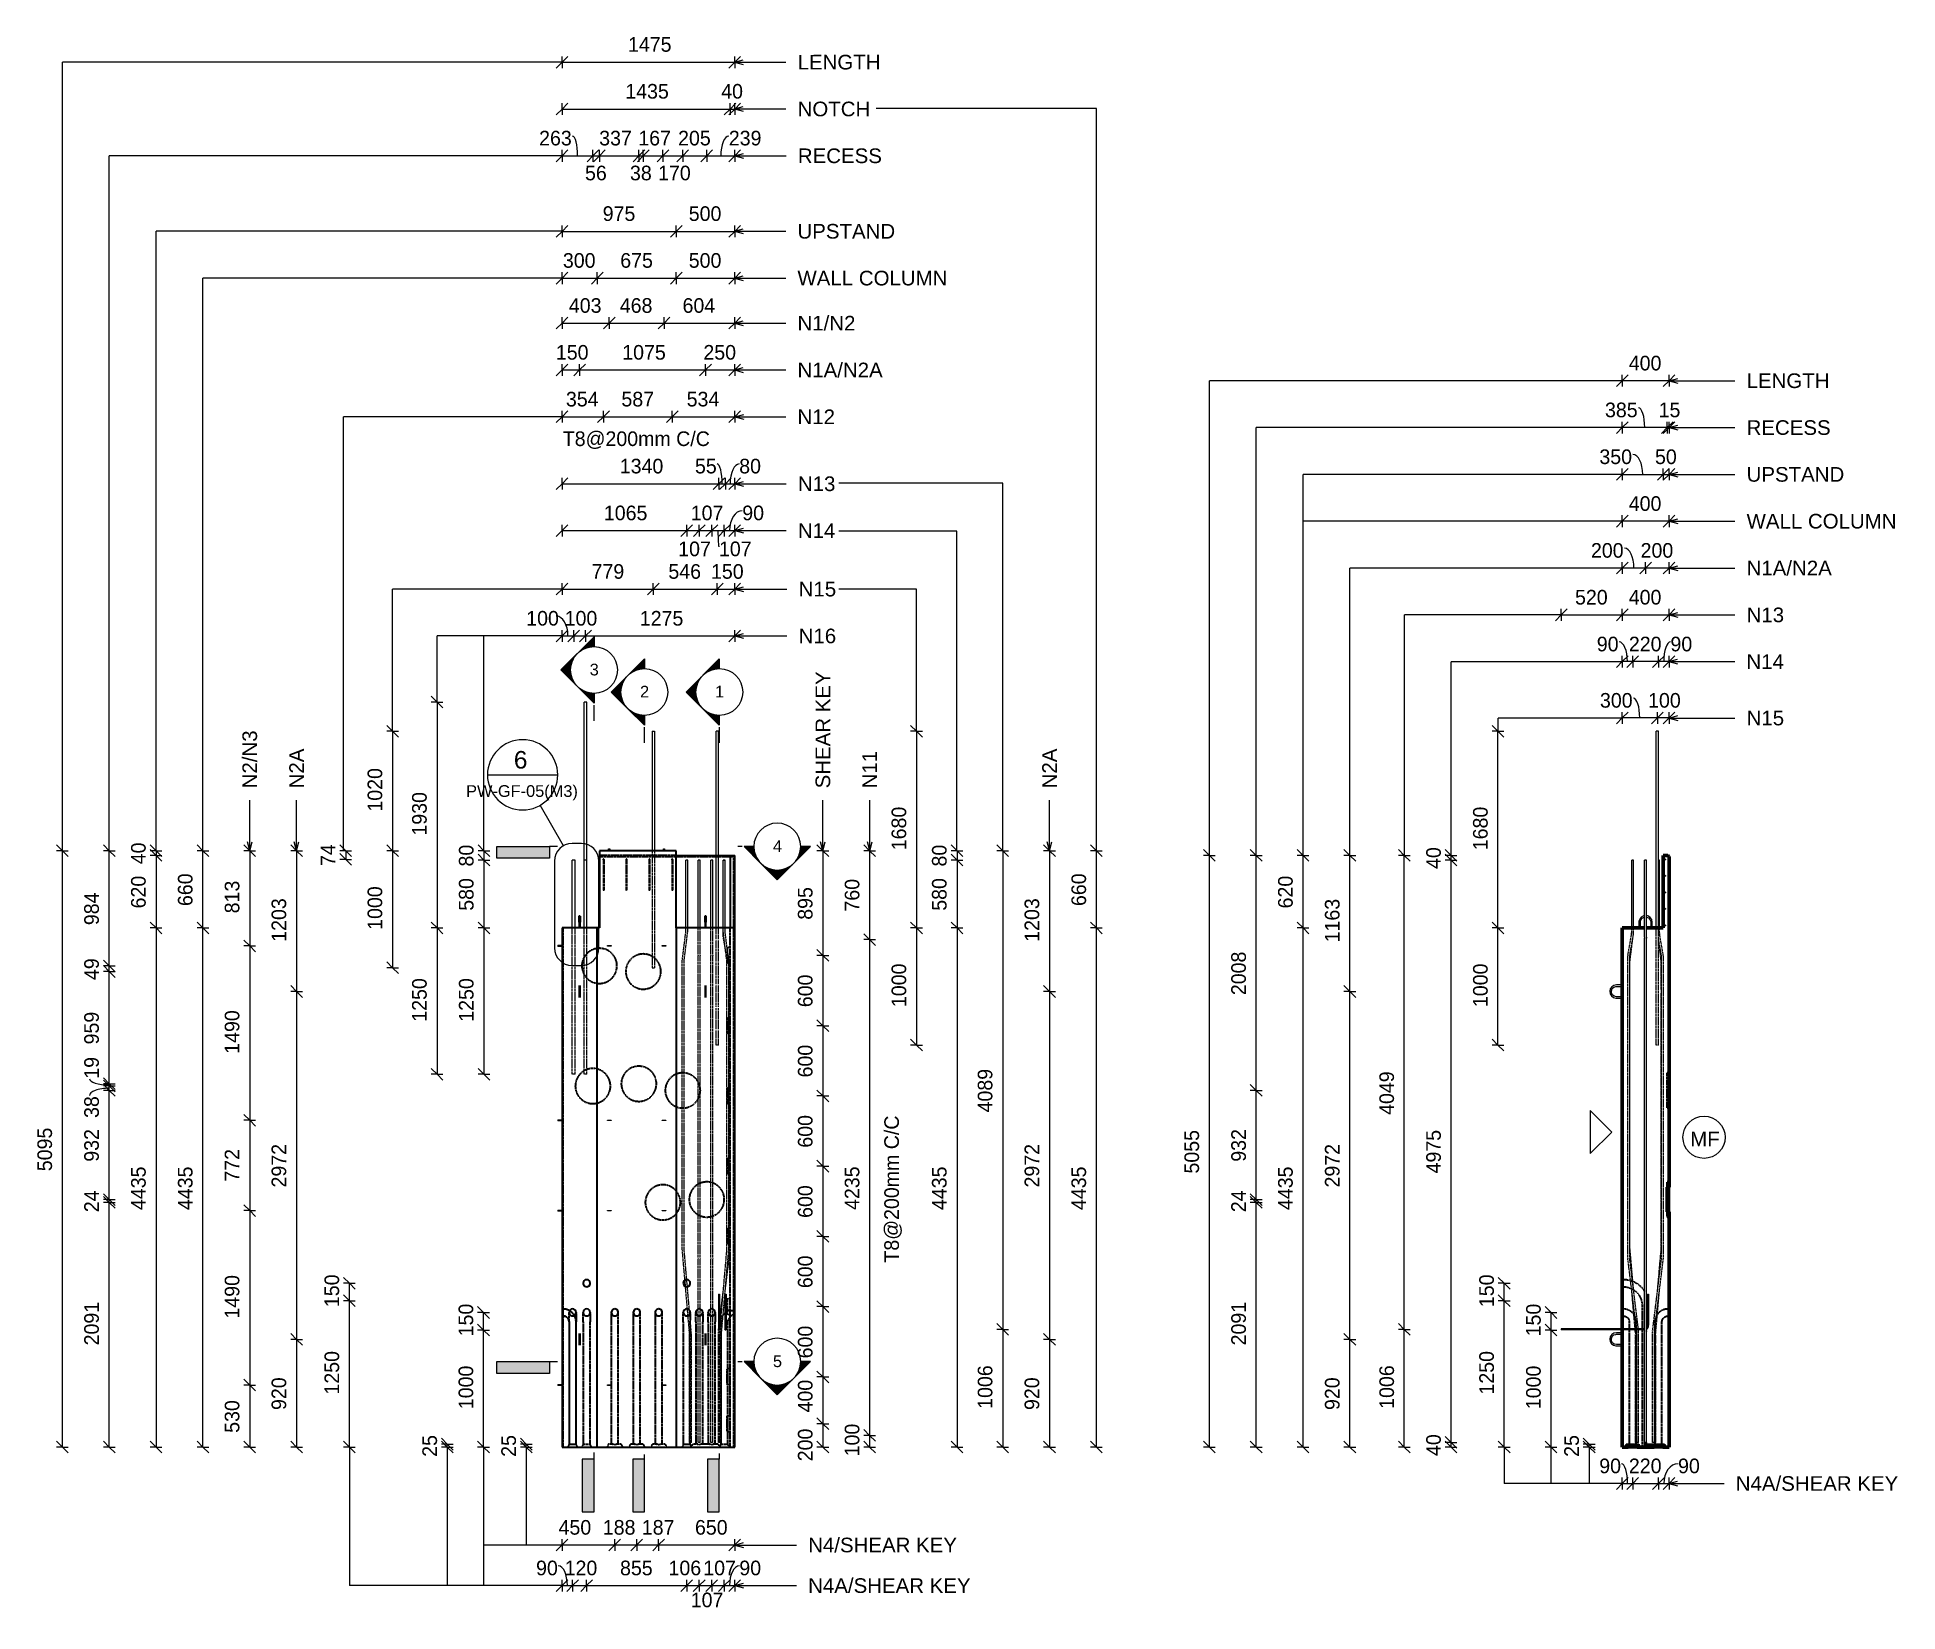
# Model space of a CAD drawing. Header units: millimetres. Extents: x -10946 to 4944, y -2802 to 10650.
import ezdxf

# ---------------------------------------------------------------- set-up
doc = ezdxf.new("R2010")
doc.units = ezdxf.units.MM
doc.linetypes.add('Dash', pattern=[6.36, 3.18, -3.18])
for name, color, linetype, lineweight in [('A-ANNO-DIMS', 211, 'Continuous', 9), ('A-ANNO-DIMS-50', 211, 'Continuous', 9), ('A-ANNO-SYMB', 150, 'Continuous', 9), ('A-DETL-MBND', 5, 'Continuous', 18), ('A-GENM', 13, 'Continuous', 18), ('A-WALL', 113, 'Continuous', 25), ('A-WALL-HDLN', 110, 'Dash', 25), ('G-ANNO-SYMB', 111, 'Continuous', 9), ('G-ANNO-TEXT', 231, 'Continuous', 9), ('S-RBAR', 171, 'Continuous', 18)]:
    doc.layers.add(name, color=color, linetype=linetype, lineweight=lineweight)
doc.styles.add('Arial', font='arial.ttf', dxfattribs={"height": 100})
doc.styles.add('Arial_1', font='arial.ttf', dxfattribs={"height": 125})
doc.styles.add('Arial_2', font='arial.ttf', dxfattribs={"height": 150})
doc.styles.add('Nirmala UI Semilight', font='NirmalaS.ttf', dxfattribs={"height": 125})
doc.dimstyles.new('Arrow_Filled_-_2_5_NI_UI', dxfattribs={"dimscale": 304.8, "dimtxt": 130.920493, "dimasz": 0.328084, "dimexe": 0.164042, "dimexo": 0.0625, "dimgap": 0.164042, "dimtad": 1, "dimdec": 4, "dimzin": 0, "dimdsep": 46, "dimtxsty": 'Nirmala UI Semilight', "dimblk1": 'OBLIQUE', "dimblk2": 'OBLIQUE', "dimsah": 1, "dimcen": 0.09, "dimazin": 0, "dimtfac": 1, "dimtdec": 4, "dimtix": 1, "dimtmove": 0, "dimatfit": 3, "dimfxl": 0.164042, "dimfxlon": 1, "dimtvp": 1, "dimtolj": 1, "dimtzin": 0, "dimarcsym": 2})
doc.dimstyles.new('Arrow_Filled_-_2_5_NI_UI_1', dxfattribs={"dimscale": 304.8, "dimtxt": 130.920493, "dimasz": 0.328084, "dimexe": 0.164042, "dimexo": 0.0625, "dimgap": 0.164042, "dimtad": 1, "dimdec": 4, "dimzin": 0, "dimdsep": 46, "dimtxsty": 'Nirmala UI Semilight', "dimblk1": 'OBLIQUE', "dimblk2": 'OBLIQUE', "dimsah": 1, "dimcen": 0.09, "dimazin": 0, "dimtfac": 1, "dimtdec": 4, "dimtix": 1, "dimtmove": 2, "dimatfit": 3, "dimfxl": 0.164042, "dimfxlon": 1, "dimtvp": 1, "dimtolj": 1, "dimtzin": 0, "dimarcsym": 2})
doc.dimstyles.new('Arrow_Filled_-_2_5_NI_UI_2', dxfattribs={"dimscale": 304.8, "dimtxt": 130.920493, "dimasz": 0.328084, "dimexe": 0.164042, "dimexo": 0.0625, "dimgap": 0.164042, "dimtad": 1, "dimdec": 4, "dimzin": 0, "dimdsep": 46, "dimtxsty": 'Nirmala UI Semilight', "dimblk1": 'OBLIQUE', "dimblk2": 'OBLIQUE', "dimsah": 1, "dimcen": 0.09, "dimazin": 0, "dimtfac": 1, "dimtdec": 4, "dimtix": 1, "dimtmove": 1, "dimatfit": 3, "dimfxl": 0.164042, "dimfxlon": 1, "dimtvp": 1, "dimtolj": 1, "dimtzin": 0, "dimarcsym": 2})

msp = doc.modelspace()

# ---------------------------------------------------------------- texts
at = {"layer": 'A-ANNO-SYMB', "attachment_point": 1}
for s, insert, char_height, width, style in [('6', (-6875.8859, 4551.62602), 150, 144.30375, 'Arial_2'), ('PW-GF-05(M3)', (-7283.41341, 4259.66144), 100, 1174.4721875, 'Arial')]:
    msp.add_mtext(s, dxfattribs=dict(at, insert=insert, char_height=char_height, width=width, style=style))
at = {"layer": 'G-ANNO-SYMB', "char_height": 100, "width": 96.2025, "attachment_point": 1, "style": 'Arial'}
for s, insert in [('3', (-6228.0993, 5297.43004)), ('2', (-5798.0993, 5108.77579)), ('1', (-5158.0993, 5108.77579)), ('4', (-4662.96617, 3788.42985)), ('5', (-4662.96617, -611.57015))]:
    msp.add_mtext(s, dxfattribs=dict(at, insert=insert))
at = {"layer": 'G-ANNO-TEXT', "color": 7, "char_height": 125, "attachment_point": 1, "style": 'Arial_1'}
for s, insert, width, rotation in [('LENGTH', (-4452.46412, 10498.9166), 857.805625, 0.000598648), ('NOTCH', (-4452.45995, 10098.9166), 753.58625, 0.000598648), ('RECESS', (-4450.26827, 9698.9166), 865.8225, 0.000598648), ('UPSTAND', (-4453.54534, 9054.07285), 1010.12625, 0.000598648), ('WALL COLUMN', (-4453.54534, 8654.07285), 1551.2653125, 0.000598648), ('N1/N2', (-4453.54069, 8269.07285), 597.2571875, 0.000598648), ('N1A/N2A', (-4453.53651, 7869.07285), 877.8478125, 0.000598648), ('LENGTH', (3652.26107, 7777.34444), 857.805625, 359.999698981), ('N12', (-4453.53233, 7469.07285), 384.81, 0.000598648), ('RECESS', (3652.25687, 7377.34444), 865.8225, 359.999698981), ('N13', (-4449.9971, 6897.20774), 384.81, 0.000598648), ('UPSTAND', (3652.25477, 6977.34444), 1010.12625, 359.999698981), ('WALL COLUMN', (3652.25267, 6577.34444), 1551.2653125, 359.999698981), ('N14', (-4449.9971, 6497.20774), 384.81, 0.000598648), ('N1A/N2A', (3652.25477, 6177.34444), 877.8478125, 359.999698981), ('N15', (-4443.43042, 5997.20774), 384.81, 0.000598648), ('N13', (3652.21815, 5777.03438), 384.81, 359.999698981), ('N16', (-4443.43042, 5597.20774), 384.81, 0.000598648), ('N14', (3651.02003, 5377.63953), 384.81, 359.999698981), ('SHEAR KEY', (-4299.26885, 4232.63234), 1206.5396875, 90), ('N15', (3652.20974, 4896.09688), 384.81, 359.999698981), ('N2/N3', (-9193.97466, 4232.63305), 597.2571875, 90), ('N2A', (-8793.89559, 4232.63284), 408.860625, 90), ('N11', (-3899.26885, 4232.63652), 384.81, 90), ('N2A', (-2363.31956, 4232.63284), 408.860625, 90), ('MF', (3170.3569, 1300.52976), 300.6328125, 359.999698981), ('N4A/SHEAR KEY', (3559.77851, -1643.43369), 1675.526875, 359.999698981), ('N4/SHEAR KEY', (-4362.24916, -2168.81817), 1535.2315625, 0.000598648), ('N4A/SHEAR KEY', (-4362.47936, -2515.57598), 1675.526875, 0.000598648)]:
    msp.add_mtext(s, dxfattribs=dict(at, insert=insert, width=width, rotation=rotation))

# ---------------------------------------------------------------- blocks, each defined once
blk = doc.blocks.new('12_7Ø_ Lifting Insert_COLUMN - 12_9Ø Lifting insert-1653057-Elevation Front')
at = {"layer": 'A-GENM', "flags": 128}
for points in [[(-6320, 2547), (-6320, 2547), (-6320, 2547), (-6320, 2547), (-6320, 2546), (-6320, 2546), (-6320, 2546), (-6320, 2545), (-6320, 2544), (-6320, 2544), (-6320, 2543), (-6320, 2542), (-6320, 2541), (-6320, 2540), (-6320, 2539), (-6320, 2538), (-6320, 2537), (-6320, 2536), (-6320, 2535), (-6320, 2533), (-6320, 2532), (-6320, 2530), (-6320, 2529), (-6320, 2527), (-6320, 2526), (-6320, 2524), (-6320, 2522), (-6320, 2521), (-6320, 2519), (-6320, 2517), (-6320, 2515), (-6320, 2513), (-6320, 2511), (-6320, 2509), (-6320, 2507), (-6320, 2505), (-6320, 2504), (-6320, 2502), (-6320, 2500), (-6320, 2498), (-6320, 2496), (-6320, 2494), (-6320, 2492), (-6320, 2490), (-6320, 2488), (-6320, 2486), (-6320, 2484), (-6320, 2482), (-6320, 2480), (-6320, 2478), (-6320, 2476), (-6320, 2474), (-6320, 2473), (-6320, 2471), (-6320, 2469), (-6320, 2468), (-6320, 2466), (-6320, 2464), (-6320, 2463), (-6320, 2462), (-6320, 2460), (-6320, 2459), (-6320, 2458), (-6320, 2456), (-6320, 2455), (-6320, 2454), (-6320, 2453), (-6320, 2452), (-6320, 2451), (-6320, 2451), (-6320, 2450), (-6320, 2449), (-6320, 2449), (-6320, 2448), (-6320, 2448), (-6320, 2448), (-6320, 2447), (-6320, 2447), (-6320, 2447), (-6320, 2447)], [(-6307, 2447), (-6307, 2447), (-6307, 2447), (-6307, 2447), (-6307, 2448), (-6307, 2448), (-6307, 2448), (-6307, 2449), (-6307, 2450), (-6307, 2450), (-6307, 2451), (-6307, 2452), (-6307, 2453), (-6307, 2454), (-6307, 2455), (-6307, 2456), (-6307, 2457), (-6307, 2458), (-6307, 2459), (-6307, 2461), (-6307, 2462), (-6307, 2464), (-6307, 2465), (-6307, 2467), (-6307, 2468), (-6307, 2470), (-6307, 2472), (-6307, 2473), (-6307, 2475), (-6307, 2477), (-6307, 2479), (-6307, 2481), (-6307, 2483), (-6307, 2485), (-6307, 2487), (-6307, 2489), (-6307, 2490), (-6307, 2492), (-6307, 2494), (-6307, 2496), (-6307, 2498), (-6307, 2500), (-6307, 2502), (-6307, 2504), (-6307, 2506), (-6307, 2508), (-6307, 2510), (-6307, 2512), (-6307, 2514), (-6307, 2516), (-6307, 2518), (-6307, 2520), (-6307, 2521), (-6307, 2523), (-6307, 2525), (-6307, 2526), (-6307, 2528), (-6307, 2530), (-6307, 2531), (-6307, 2532), (-6307, 2534), (-6307, 2535), (-6307, 2536), (-6307, 2538), (-6307, 2539), (-6307, 2540), (-6307, 2541), (-6307, 2542), (-6307, 2543), (-6307, 2543), (-6307, 2544), (-6307, 2545), (-6307, 2545), (-6307, 2546), (-6307, 2546), (-6307, 2546), (-6307, 2547), (-6307, 2547), (-6307, 2547), (-6307, 2547)]]:
    blk.add_lwpolyline(points, dxfattribs=at)
blk = doc.blocks.new('12_7Ø_ Lifting Insert_COLUMN - 12_9Ø Lifting insert-V1-Elevation Front')
at = {"layer": 'A-GENM'}
for p, q in [((-6320, 3090), (-6320, 3040)), ((-6307, 3040), (-6307, 3090))]:
    blk.add_line(p, q, dxfattribs=at)
at = {"layer": 'A-GENM', "flags": 128}
for points in [[(-6320, 3140), (-6317, 3145), (-6311, 3146), (-6308, 3141), (-6307, 3140)], [(-6320, 3090), (-6320, 3110), (-6320, 3126), (-6320, 3137), (-6320, 3140)], [(-6320, 3140), (-6320, 3136), (-6320, 3124), (-6320, 3107), (-6320, 3090)], [(-6307, 3090), (-6307, 3110), (-6307, 3126), (-6307, 3137), (-6307, 3140)], [(-6307, 3140), (-6307, 3136), (-6307, 3124), (-6307, 3107), (-6307, 3090)]]:
    blk.add_lwpolyline(points, dxfattribs=at)
blk = doc.blocks.new('RR spread anchor face based - RR-SA-3_0-200-1726827-Elevation Front')
at = {"layer": 'A-GENM'}
for p, q in [((-6066, 3710), (-6066, 3715)), ((-6066, 3715), (-6056, 3715)), ((-6066, 3700), (-6066, 3710)), ((-6056, 3710), (-6066, 3710)), ((-6056, 3715), (-6056, 3710)), ((-6056, 3710), (-6056, 3700))]:
    blk.add_line(p, q, dxfattribs=at)
blk = doc.blocks.new('RR spread anchor face based - RR-SA-0_7-110-1726815-Elevation Front')
at = {"layer": 'A-GENM'}
for p, q in [((-6076, 2889), (-6073, 2889)), ((-6076, 2884), (-6076, 2889)), ((-6073, 2884), (-6076, 2884)), ((-6073, 2889), (-6048, 2889)), ((-6073, 2889), (-6073, 2884)), ((-6048, 2884), (-6073, 2884)), ((-6048, 2889), (-6046, 2889)), ((-6048, 2889), (-6048, 2884)), ((-6046, 2884), (-6048, 2884)), ((-6046, 2889), (-6046, 2884))]:
    blk.add_line(p, q, dxfattribs=at)
blk = doc.blocks.new('RR spread anchor face based - RR-SA-0_7-110-2888042-Elevation Front')
at = {"layer": 'A-GENM'}
for p, q in [((-6076, -863), (-6073, -863)), ((-6076, -868), (-6076, -863)), ((-6073, -868), (-6076, -868)), ((-6073, -863), (-6048, -863)), ((-6073, -863), (-6073, -868)), ((-6048, -868), (-6073, -868)), ((-6048, -863), (-6046, -863)), ((-6048, -863), (-6048, -868)), ((-6046, -868), (-6048, -868)), ((-6046, -863), (-6046, -868))]:
    blk.add_line(p, q, dxfattribs=at)
blk = doc.blocks.new('12_7Ø_ Lifting Insert_COLUMN - 12_9Ø Lifting insert-V2-Elevation Front')
at = {"layer": 'A-GENM', "flags": 128}
for points in [[(-5245, 2547), (-5245, 2543), (-5245, 2531), (-5245, 2514), (-5245, 2494), (-5245, 2475), (-5245, 2459), (-5245, 2449), (-5245, 2447)], [(-5232, 2447), (-5232, 2451), (-5232, 2463), (-5232, 2480), (-5232, 2500), (-5232, 2519), (-5232, 2535), (-5232, 2545), (-5232, 2547)]]:
    blk.add_lwpolyline(points, dxfattribs=at)
blk = doc.blocks.new('RR spread anchor face based - RR-SA-2_5-250-1726823-Elevation Front')
at = {"layer": 'A-GENM'}
for p, q in [((-6499, 2892), (-6494, 2892)), ((-6499, 2892), (-6499, 2882)), ((-6494, 2882), (-6499, 2882)), ((-6494, 2892), (-6464, 2892)), ((-6494, 2892), (-6494, 2882)), ((-6464, 2882), (-6494, 2882))]:
    blk.add_line(p, q, dxfattribs=at)
blk = doc.blocks.new('12_7Ø_ Lifting Insert_COLUMN - 12_9Ø Lifting insert-1653057-Elevation Right')
at = {"layer": 'A-GENM'}
for p, q in [((20065, 2553), (20015, 2553)), ((20015, 2541), (20065, 2541)), ((20065, 2453), (20015, 2453)), ((20015, 2441), (20065, 2441))]:
    blk.add_line(p, q, dxfattribs=at)
at = {"layer": 'A-GENM', "flags": 128}
for points in [[(20015, 2553), (19994, 2549), (19976, 2538), (19963, 2520), (19958, 2499), (19962, 2478), (19972, 2460), (19990, 2447), (20010, 2441), (20015, 2441)], [(20015, 2453), (19996, 2457), (19981, 2469), (19972, 2486), (19972, 2504), (19979, 2522), (19992, 2535), (20010, 2540), (20015, 2541)]]:
    blk.add_lwpolyline(points, dxfattribs=at)
blk = doc.blocks.new('12_7Ø_ Lifting Insert_COLUMN - 12_9Ø Lifting insert-V3-Elevation Right')
at = {"layer": 'A-GENM'}
for p, q in [((20208, 3090), (20208, 3040)), ((20221, 3040), (20221, 3090)), ((20308, 3090), (20308, 3040)), ((20321, 3040), (20321, 3090))]:
    blk.add_line(p, q, dxfattribs=at)
at = {"layer": 'A-GENM', "flags": 128}
for points in [[(20257, 3145), (20246, 3143), (20227, 3132), (20214, 3115), (20208, 3094), (20208, 3090)], [(20221, 3090), (20225, 3108), (20236, 3123), (20253, 3132), (20257, 3132)], [(20321, 3090), (20317, 3111), (20305, 3129), (20288, 3141), (20273, 3145)], [(20273, 3133), (20289, 3126), (20302, 3112), (20308, 3094), (20308, 3090)]]:
    blk.add_lwpolyline(points, dxfattribs=at)
blk = doc.blocks.new('Detail View - M_Section Tail - Filled Horizontal-14034-Elevation Front')
at = {"layer": 'G-ANNO-SYMB'}
blk.add_hatch(color=256, dxfattribs=at).paths.add_polyline_path([(-6571, 3635), (-6571, 3735), (-7021, 3735), (-7021, 3635)])
for p, q in [((-7021, 3635), (-7021, 3735)), ((-7021, 3735), (-6571, 3735)), ((-6571, 3735), (-6571, 3635)), ((-6571, 3635), (-7021, 3635))]:
    blk.add_line(p, q, dxfattribs=at)
blk = doc.blocks.new('Detail View - M_Section Head - Filled SHOP DWG-1002450-Elevation Front')
at = {"layer": 'G-ANNO-SYMB'}
h = blk.add_hatch(color=256, dxfattribs=at)
edge = h.paths.add_edge_path()
edge.add_line((-4909, 3735), (-4826, 3735))
edge.add_arc((-4626, 3735), 200, 180, 225)
edge.add_line((-4768, 3593), (-4909, 3735))
h = blk.add_hatch(color=256, dxfattribs=at)
edge = h.paths.add_edge_path()
edge.add_line((-4343, 3735), (-4485, 3593))
edge.add_arc((-4626, 3735), 200, 315, 360)
edge.add_line((-4426, 3735), (-4343, 3735))
h = blk.add_hatch(color=256, dxfattribs=at)
edge = h.paths.add_edge_path()
edge.add_line((-4626, 3452), (-4768, 3593))
edge.add_arc((-4626, 3735), 200, 225, 270)
edge.add_line((-4626, 3535), (-4626, 3452))
h = blk.add_hatch(color=256, dxfattribs=at)
edge = h.paths.add_edge_path()
edge.add_line((-4626, 3452), (-4626, 3535))
edge.add_arc((-4626, 3735), 200, 270, 315)
edge.add_line((-4485, 3593), (-4626, 3452))
for p, q in [((-4626, 3452), (-4909, 3735)), ((-4826, 3735), (-4909, 3735)), ((-4909, 3735), (-4768, 3593)), ((-4826, 3735), (-4909, 3735)), ((-4626, 3452), (-4343, 3735)), ((-4485, 3593), (-4343, 3735)), ((-4426, 3735), (-4343, 3735)), ((-4343, 3735), (-4426, 3735)), ((-4768, 3593), (-4626, 3452)), ((-4626, 3452), (-4485, 3593)), ((-4626, 3535), (-4626, 3452)), ((-4626, 3452), (-4626, 3535))]:
    blk.add_line(p, q, dxfattribs=at)
for start, end in [(360, 180), (180, 360), (180, 225), (315, 0), (225, 270), (270, 315)]:
    blk.add_arc((-4626, 3735), 200, start, end, dxfattribs=at)
blk = doc.blocks.new('DIMBLOCK1-Elevation Front')
at = {"layer": 'A-ANNO-DIMS-50'}
for p, q in [((-6464, 5935), (-6514, 5885)), ((-6464, 5935), (-6414, 5985)), ((-6464, 5935), (-6464, 5985)), ((-6464, 5935), (-5685, 5935)), ((-6464, 5935), (-6464, 5885)), ((-5685, 5935), (-5735, 5885)), ((-5685, 5935), (-5635, 5985)), ((-5685, 5935), (-5685, 5985)), ((-5685, 5935), (-5685, 5885))]:
    blk.add_line(p, q, dxfattribs=at)
at = {"layer": 'A-ANNO-DIMS-50', "color": 0, "insert": (-6212, 6148), "char_height": 125, "width": 331.35, "attachment_point": 1, "line_spacing_factor": 1.142579, "style": 'Nirmala UI Semilight'}
blk.add_mtext('779', dxfattribs=at)
blk = doc.blocks.new('_Oblique')
at = {"color": 0, "linetype": 'ByBlock', "lineweight": -2}
blk.add_line((-0.5, -0.5), (0.5, 0.5), dxfattribs=at)
blk = doc.blocks.new('DIMBLOCK2-Elevation Front')
at = {"layer": 'A-ANNO-DIMS-50'}
for p, q in [((-5685, 5935), (-5735, 5885)), ((-5685, 5935), (-5635, 5985)), ((-5685, 5935), (-5685, 5985)), ((-5685, 5935), (-5139, 5935)), ((-5685, 5935), (-5685, 5885)), ((-5139, 5935), (-5189, 5885)), ((-5139, 5935), (-5089, 5985)), ((-5139, 5935), (-5139, 5985)), ((-5139, 5935), (-5139, 5885))]:
    blk.add_line(p, q, dxfattribs=at)
at = {"layer": 'A-ANNO-DIMS-50', "color": 0, "insert": (-5556, 6148), "char_height": 125, "width": 345.63, "attachment_point": 1, "line_spacing_factor": 1.142579, "style": 'Nirmala UI Semilight'}
blk.add_mtext('546', dxfattribs=at)
blk = doc.blocks.new('DIMBLOCK3-Elevation Front')
at = {"layer": 'A-ANNO-DIMS-50'}
for p, q in [((-5139, 5935), (-5189, 5885)), ((-5139, 5935), (-5089, 5985)), ((-5139, 5935), (-5139, 5985)), ((-5139, 5935), (-4989, 5935)), ((-5139, 5935), (-5139, 5885)), ((-4989, 5935), (-5039, 5885)), ((-4989, 5935), (-4939, 5985)), ((-4989, 5935), (-4989, 5985)), ((-4989, 5935), (-4989, 5885))]:
    blk.add_line(p, q, dxfattribs=at)
at = {"layer": 'A-ANNO-DIMS-50', "color": 0, "insert": (-5192, 6148), "char_height": 125, "width": 308.5, "attachment_point": 1, "line_spacing_factor": 1.142579, "style": 'Nirmala UI Semilight'}
blk.add_mtext('150', dxfattribs=at)
blk = doc.blocks.new('DIMBLOCK4-Elevation Front')
at = {"layer": 'A-ANNO-DIMS-50'}
for p, q in [((-6464, 6435), (-6514, 6385)), ((-6464, 6435), (-6414, 6485)), ((-6464, 6435), (-6464, 6485)), ((-6464, 6435), (-5399, 6435)), ((-6464, 6435), (-6464, 6385)), ((-5399, 6435), (-5449, 6385)), ((-5399, 6435), (-5349, 6485)), ((-5399, 6435), (-5399, 6485)), ((-5399, 6435), (-5399, 6385))]:
    blk.add_line(p, q, dxfattribs=at)
at = {"layer": 'A-ANNO-DIMS-50', "color": 0, "insert": (-6107, 6648), "char_height": 125, "width": 422.75, "attachment_point": 1, "line_spacing_factor": 1.142579, "style": 'Nirmala UI Semilight'}
blk.add_mtext('1065', dxfattribs=at)
blk = doc.blocks.new('DIMBLOCK5-Elevation Front')
at = {"layer": 'A-ANNO-DIMS-50'}
for p, q in [((-5399, 6435), (-5449, 6385)), ((-5399, 6435), (-5349, 6485)), ((-5399, 6435), (-5399, 6485)), ((-5399, 6435), (-5292, 6435)), ((-5399, 6435), (-5399, 6385)), ((-5292, 6435), (-5342, 6385)), ((-5292, 6435), (-5242, 6485)), ((-5292, 6435), (-5292, 6485)), ((-5292, 6435), (-5292, 6385))]:
    blk.add_line(p, q, dxfattribs=at)
at = {"layer": 'A-ANNO-DIMS-50', "color": 0, "insert": (-5472, 6341), "char_height": 125, "width": 302.78, "attachment_point": 1, "line_spacing_factor": 1.142579, "style": 'Nirmala UI Semilight'}
blk.add_mtext('107', dxfattribs=at)
blk = doc.blocks.new('DIMBLOCK6-Elevation Front')
at = {"layer": 'A-ANNO-DIMS-50'}
for p, q in [((-5292, 6435), (-5342, 6385)), ((-5292, 6435), (-5242, 6485)), ((-5292, 6435), (-5292, 6485)), ((-5292, 6435), (-5185, 6435)), ((-5292, 6435), (-5292, 6385)), ((-5185, 6435), (-5235, 6385)), ((-5185, 6435), (-5135, 6485)), ((-5185, 6435), (-5185, 6485)), ((-5185, 6435), (-5185, 6385))]:
    blk.add_line(p, q, dxfattribs=at)
at = {"layer": 'A-ANNO-DIMS-50', "color": 0, "insert": (-5365, 6648), "char_height": 125, "width": 302.78, "attachment_point": 1, "line_spacing_factor": 1.142579, "style": 'Nirmala UI Semilight'}
blk.add_mtext('107', dxfattribs=at)
blk = doc.blocks.new('DIMBLOCK7-Elevation Front')
at = {"layer": 'A-ANNO-DIMS-50'}
for p, q in [((-5185, 6435), (-5235, 6385)), ((-5185, 6435), (-5135, 6485)), ((-5185, 6435), (-5185, 6485)), ((-5185, 6435), (-5079, 6435)), ((-5185, 6435), (-5185, 6385)), ((-5079, 6435), (-5129, 6385)), ((-5079, 6435), (-5029, 6485)), ((-5079, 6435), (-5079, 6485)), ((-5079, 6435), (-5079, 6385))]:
    blk.add_line(p, q, dxfattribs=at)
blk.add_ellipse((-5124, 6435), major_axis=(0, 138), ratio=0.061144, start_param=1.570796, end_param=3.141593, dxfattribs=at)
at = {"layer": 'A-ANNO-DIMS-50', "color": 0, "insert": (-5124, 6341), "char_height": 125, "width": 302.78, "attachment_point": 1, "line_spacing_factor": 1.142579, "style": 'Nirmala UI Semilight'}
blk.add_mtext('107', dxfattribs=at)
blk = doc.blocks.new('DIMBLOCK8-Elevation Front')
at = {"layer": 'A-ANNO-DIMS-50'}
for p, q in [((-5079, 6435), (-5129, 6385)), ((-5079, 6435), (-5029, 6485)), ((-5079, 6435), (-5079, 6485)), ((-5079, 6435), (-4989, 6435)), ((-5079, 6435), (-5079, 6385)), ((-4989, 6435), (-5039, 6385)), ((-4989, 6435), (-4939, 6485)), ((-4989, 6435), (-4989, 6485)), ((-4989, 6435), (-4989, 6385))]:
    blk.add_line(p, q, dxfattribs=at)
blk.add_ellipse((-4925, 6435), major_axis=(0, 169), ratio=0.644337, start_param=0, end_param=1.570796, dxfattribs=at)
at = {"layer": 'A-ANNO-DIMS-50', "color": 0, "insert": (-4925, 6648), "char_height": 125, "width": 228.52, "attachment_point": 1, "line_spacing_factor": 1.142579, "style": 'Nirmala UI Semilight'}
blk.add_mtext('90', dxfattribs=at)
blk = doc.blocks.new('DIMBLOCK9-Elevation Front')
at = {"layer": 'A-ANNO-DIMS-50'}
for p, q in [((-6464, 6835), (-6514, 6785)), ((-6464, 6835), (-6414, 6885)), ((-6464, 6835), (-6464, 6885)), ((-6464, 6835), (-5124, 6835)), ((-6464, 6835), (-6464, 6785)), ((-5124, 6835), (-5174, 6785)), ((-5124, 6835), (-5074, 6885)), ((-5124, 6835), (-5124, 6885)), ((-5124, 6835), (-5124, 6785))]:
    blk.add_line(p, q, dxfattribs=at)
at = {"layer": 'A-ANNO-DIMS-50', "color": 0, "insert": (-5971, 7048), "char_height": 125, "width": 425.61, "attachment_point": 1, "line_spacing_factor": 1.142579, "style": 'Nirmala UI Semilight'}
blk.add_mtext('1340', dxfattribs=at)
blk = doc.blocks.new('DIMBLOCK10-Elevation Front')
at = {"layer": 'A-ANNO-DIMS-50'}
for p, q in [((-5124, 6835), (-5174, 6785)), ((-5124, 6835), (-5074, 6885)), ((-5124, 6835), (-5124, 6885)), ((-5124, 6835), (-5069, 6835)), ((-5124, 6835), (-5124, 6785)), ((-5069, 6835), (-5119, 6785)), ((-5069, 6835), (-5019, 6885)), ((-5069, 6835), (-5069, 6885)), ((-5069, 6835), (-5069, 6785))]:
    blk.add_line(p, q, dxfattribs=at)
blk.add_ellipse((-5139, 6835), major_axis=(0, 169), ratio=0.25111, start_param=4.712389, end_param=6.283185, dxfattribs=at)
at = {"layer": 'A-ANNO-DIMS-50', "color": 0, "insert": (-5329, 7048), "char_height": 125, "width": 228.52, "attachment_point": 1, "line_spacing_factor": 1.142579, "style": 'Nirmala UI Semilight'}
blk.add_mtext('55', dxfattribs=at)
blk = doc.blocks.new('DIMBLOCK11-Elevation Front')
at = {"layer": 'A-ANNO-DIMS-50'}
for p, q in [((-5069, 6835), (-5119, 6785)), ((-5069, 6835), (-5019, 6885)), ((-5069, 6835), (-5069, 6885)), ((-5069, 6835), (-4989, 6835)), ((-5069, 6835), (-5069, 6785)), ((-4989, 6835), (-5039, 6785)), ((-4989, 6835), (-4939, 6885)), ((-4989, 6835), (-4989, 6885)), ((-4989, 6835), (-4989, 6785))]:
    blk.add_line(p, q, dxfattribs=at)
blk.add_ellipse((-4951, 6835), major_axis=(0, 169), ratio=0.45881, start_param=0, end_param=1.570796, dxfattribs=at)
at = {"layer": 'A-ANNO-DIMS-50', "color": 0, "insert": (-4951, 7048), "char_height": 125, "width": 228.52, "attachment_point": 1, "line_spacing_factor": 1.142579, "style": 'Nirmala UI Semilight'}
blk.add_mtext('80', dxfattribs=at)
blk = doc.blocks.new('DIMBLOCK12-Elevation Front')
at = {"layer": 'A-ANNO-DIMS-50'}
for p, q in [((-6464, 7407), (-6514, 7357)), ((-6464, 7407), (-6414, 7457)), ((-6464, 7407), (-6464, 7457)), ((-6464, 7407), (-6110, 7407)), ((-6464, 7407), (-6464, 7357)), ((-6110, 7407), (-6160, 7357)), ((-6110, 7407), (-6060, 7457)), ((-6110, 7407), (-6110, 7457)), ((-6110, 7407), (-6110, 7357))]:
    blk.add_line(p, q, dxfattribs=at)
at = {"layer": 'A-ANNO-DIMS-50', "color": 0, "insert": (-6431, 7620), "char_height": 125, "width": 345.63, "attachment_point": 1, "line_spacing_factor": 1.142579, "style": 'Nirmala UI Semilight'}
blk.add_mtext('354', dxfattribs=at)
blk = doc.blocks.new('DIMBLOCK13-Elevation Front')
at = {"layer": 'A-ANNO-DIMS-50'}
for p, q in [((-6110, 7407), (-6160, 7357)), ((-6110, 7407), (-6060, 7457)), ((-6110, 7407), (-6110, 7457)), ((-6110, 7407), (-5523, 7407)), ((-6110, 7407), (-6110, 7357)), ((-5523, 7407), (-5573, 7357)), ((-5523, 7407), (-5473, 7457)), ((-5523, 7407), (-5523, 7457)), ((-5523, 7407), (-5523, 7357))]:
    blk.add_line(p, q, dxfattribs=at)
at = {"layer": 'A-ANNO-DIMS-50', "color": 0, "char_height": 125, "attachment_point": 1, "line_spacing_factor": 1.142579, "style": 'Nirmala UI Semilight'}
for s, insert, width in [('587', (-5957, 7620), 337.06), ('T8@200mm C/C', (-6458, 7282), 1539.62)]:
    blk.add_mtext(s, dxfattribs=dict(at, insert=insert, width=width))
blk = doc.blocks.new('DIMBLOCK14-Elevation Front')
at = {"layer": 'A-ANNO-DIMS-50'}
for p, q in [((-5523, 7407), (-5573, 7357)), ((-5523, 7407), (-5473, 7457)), ((-5523, 7407), (-5523, 7457)), ((-5523, 7407), (-4989, 7407)), ((-5523, 7407), (-5523, 7357)), ((-4989, 7407), (-5039, 7357)), ((-4989, 7407), (-4939, 7457)), ((-4989, 7407), (-4989, 7457)), ((-4989, 7407), (-4989, 7357))]:
    blk.add_line(p, q, dxfattribs=at)
at = {"layer": 'A-ANNO-DIMS-50', "color": 0, "insert": (-5400, 7620), "char_height": 125, "width": 345.63, "attachment_point": 1, "line_spacing_factor": 1.142579, "style": 'Nirmala UI Semilight'}
blk.add_mtext('534', dxfattribs=at)
blk = doc.blocks.new('DIMBLOCK15-Elevation Front')
at = {"layer": 'A-ANNO-DIMS-50'}
for p, q in [((-6464, 7807), (-6514, 7757)), ((-6464, 7807), (-6414, 7857)), ((-6464, 7807), (-6464, 7857)), ((-6464, 7807), (-6314, 7807)), ((-6464, 7807), (-6464, 7757)), ((-6314, 7807), (-6364, 7757)), ((-6314, 7807), (-6264, 7857)), ((-6314, 7807), (-6314, 7857)), ((-6314, 7807), (-6314, 7757))]:
    blk.add_line(p, q, dxfattribs=at)
at = {"layer": 'A-ANNO-DIMS-50', "color": 0, "insert": (-6517, 8020), "char_height": 125, "width": 308.5, "attachment_point": 1, "line_spacing_factor": 1.142579, "style": 'Nirmala UI Semilight'}
blk.add_mtext('150', dxfattribs=at)
blk = doc.blocks.new('DIMBLOCK16-Elevation Front')
at = {"layer": 'A-ANNO-DIMS-50'}
for p, q in [((-6314, 7807), (-6364, 7757)), ((-6314, 7807), (-6264, 7857)), ((-6314, 7807), (-6314, 7857)), ((-6314, 7807), (-5239, 7807)), ((-6314, 7807), (-6314, 7757)), ((-5239, 7807), (-5289, 7757)), ((-5239, 7807), (-5189, 7857)), ((-5239, 7807), (-5239, 7857)), ((-5239, 7807), (-5239, 7757))]:
    blk.add_line(p, q, dxfattribs=at)
at = {"layer": 'A-ANNO-DIMS-50', "color": 0, "insert": (-5950, 8020), "char_height": 125, "width": 417.04, "attachment_point": 1, "line_spacing_factor": 1.142579, "style": 'Nirmala UI Semilight'}
blk.add_mtext('1075', dxfattribs=at)
blk = doc.blocks.new('DIMBLOCK17-Elevation Front')
at = {"layer": 'A-ANNO-DIMS-50'}
for p, q in [((-5239, 7807), (-5289, 7757)), ((-5239, 7807), (-5189, 7857)), ((-5239, 7807), (-5239, 7857)), ((-5239, 7807), (-4989, 7807)), ((-5239, 7807), (-5239, 7757)), ((-4989, 7807), (-5039, 7757)), ((-4989, 7807), (-4939, 7857)), ((-4989, 7807), (-4989, 7857)), ((-4989, 7807), (-4989, 7757))]:
    blk.add_line(p, q, dxfattribs=at)
at = {"layer": 'A-ANNO-DIMS-50', "color": 0, "insert": (-5257, 8020), "char_height": 125, "width": 342.77, "attachment_point": 1, "line_spacing_factor": 1.142579, "style": 'Nirmala UI Semilight'}
blk.add_mtext('250', dxfattribs=at)
blk = doc.blocks.new('DIMBLOCK18-Elevation Front')
at = {"layer": 'A-ANNO-DIMS-50'}
for p, q in [((-6464, 8207), (-6514, 8157)), ((-6464, 8207), (-6414, 8257)), ((-6464, 8207), (-6464, 8257)), ((-6464, 8207), (-6061, 8207)), ((-6464, 8207), (-6464, 8157)), ((-6061, 8207), (-6111, 8157)), ((-6061, 8207), (-6011, 8257)), ((-6061, 8207), (-6061, 8257)), ((-6061, 8207), (-6061, 8157))]:
    blk.add_line(p, q, dxfattribs=at)
at = {"layer": 'A-ANNO-DIMS-50', "color": 0, "insert": (-6406, 8420), "char_height": 125, "width": 345.63, "attachment_point": 1, "line_spacing_factor": 1.142579, "style": 'Nirmala UI Semilight'}
blk.add_mtext('403', dxfattribs=at)
blk = doc.blocks.new('DIMBLOCK19-Elevation Front')
at = {"layer": 'A-ANNO-DIMS-50'}
for p, q in [((-6061, 8207), (-6111, 8157)), ((-6061, 8207), (-6011, 8257)), ((-6061, 8207), (-6061, 8257)), ((-6061, 8207), (-5593, 8207)), ((-6061, 8207), (-6061, 8157)), ((-5593, 8207), (-5643, 8157)), ((-5593, 8207), (-5543, 8257)), ((-5593, 8207), (-5593, 8257)), ((-5593, 8207), (-5593, 8157))]:
    blk.add_line(p, q, dxfattribs=at)
at = {"layer": 'A-ANNO-DIMS-50', "color": 0, "insert": (-5971, 8420), "char_height": 125, "width": 345.63, "attachment_point": 1, "line_spacing_factor": 1.142579, "style": 'Nirmala UI Semilight'}
blk.add_mtext('468', dxfattribs=at)
blk = doc.blocks.new('DIMBLOCK20-Elevation Front')
at = {"layer": 'A-ANNO-DIMS-50'}
for p, q in [((-5593, 8207), (-5643, 8157)), ((-5593, 8207), (-5543, 8257)), ((-5593, 8207), (-5593, 8257)), ((-5593, 8207), (-4989, 8207)), ((-5593, 8207), (-5593, 8157)), ((-4989, 8207), (-5039, 8157)), ((-4989, 8207), (-4939, 8257)), ((-4989, 8207), (-4989, 8257)), ((-4989, 8207), (-4989, 8157))]:
    blk.add_line(p, q, dxfattribs=at)
at = {"layer": 'A-ANNO-DIMS-50', "color": 0, "insert": (-5435, 8420), "char_height": 125, "width": 345.63, "attachment_point": 1, "line_spacing_factor": 1.142579, "style": 'Nirmala UI Semilight'}
blk.add_mtext('604', dxfattribs=at)
blk = doc.blocks.new('DIMBLOCK21-Elevation Front')
at = {"layer": 'A-ANNO-DIMS-50'}
for p, q in [((-6464, 8591), (-6514, 8541)), ((-6464, 8591), (-6414, 8641)), ((-6464, 8591), (-6464, 8641)), ((-6464, 8591), (-6164, 8591)), ((-6464, 8591), (-6464, 8541)), ((-6164, 8591), (-6214, 8541)), ((-6164, 8591), (-6114, 8641)), ((-6164, 8591), (-6164, 8641)), ((-6164, 8591), (-6164, 8541))]:
    blk.add_line(p, q, dxfattribs=at)
at = {"layer": 'A-ANNO-DIMS-50', "color": 0, "insert": (-6457, 8805), "char_height": 125, "width": 342.77, "attachment_point": 1, "line_spacing_factor": 1.142579, "style": 'Nirmala UI Semilight'}
blk.add_mtext('300', dxfattribs=at)
blk = doc.blocks.new('DIMBLOCK22-Elevation Front')
at = {"layer": 'A-ANNO-DIMS-50'}
for p, q in [((-6164, 8591), (-6214, 8541)), ((-6164, 8591), (-6114, 8641)), ((-6164, 8591), (-6164, 8641)), ((-6164, 8591), (-5489, 8591)), ((-6164, 8591), (-6164, 8541)), ((-5489, 8591), (-5539, 8541)), ((-5489, 8591), (-5439, 8641)), ((-5489, 8591), (-5489, 8641)), ((-5489, 8591), (-5489, 8541))]:
    blk.add_line(p, q, dxfattribs=at)
at = {"layer": 'A-ANNO-DIMS-50', "color": 0, "insert": (-5967, 8805), "char_height": 125, "width": 337.06, "attachment_point": 1, "line_spacing_factor": 1.142579, "style": 'Nirmala UI Semilight'}
blk.add_mtext('675', dxfattribs=at)
blk = doc.blocks.new('DIMBLOCK23-Elevation Front')
at = {"layer": 'A-ANNO-DIMS-50'}
for p, q in [((-5489, 8591), (-5539, 8541)), ((-5489, 8591), (-5439, 8641)), ((-5489, 8591), (-5489, 8641)), ((-5489, 8591), (-4989, 8591)), ((-5489, 8591), (-5489, 8541)), ((-4989, 8591), (-5039, 8541)), ((-4989, 8591), (-4939, 8641)), ((-4989, 8591), (-4989, 8641)), ((-4989, 8591), (-4989, 8541))]:
    blk.add_line(p, q, dxfattribs=at)
at = {"layer": 'A-ANNO-DIMS-50', "color": 0, "insert": (-5382, 8805), "char_height": 125, "width": 342.77, "attachment_point": 1, "line_spacing_factor": 1.142579, "style": 'Nirmala UI Semilight'}
blk.add_mtext('500', dxfattribs=at)
blk = doc.blocks.new('DIMBLOCK24-Elevation Front')
at = {"layer": 'A-ANNO-DIMS-50'}
for p, q in [((-6464, 9636), (-6514, 9586)), ((-6464, 9636), (-6414, 9686)), ((-6464, 9636), (-6464, 9686)), ((-6464, 9636), (-6201, 9636)), ((-6464, 9636), (-6464, 9586)), ((-6201, 9636), (-6251, 9586)), ((-6201, 9636), (-6151, 9686)), ((-6201, 9636), (-6201, 9686)), ((-6201, 9636), (-6201, 9586))]:
    blk.add_line(p, q, dxfattribs=at)
blk.add_ellipse((-6374, 9636), major_axis=(0, 169), ratio=0.24829, start_param=4.712389, end_param=6.283185, dxfattribs=at)
at = {"layer": 'A-ANNO-DIMS-50', "color": 0, "insert": (-6660, 9850), "char_height": 125, "width": 342.77, "attachment_point": 1, "line_spacing_factor": 1.142579, "style": 'Nirmala UI Semilight'}
blk.add_mtext('263', dxfattribs=at)
blk = doc.blocks.new('DIMBLOCK25-Elevation Front')
at = {"layer": 'A-ANNO-DIMS-50'}
for p, q in [((-6201, 9636), (-6251, 9586)), ((-6201, 9636), (-6151, 9686)), ((-6201, 9636), (-6201, 9686)), ((-6201, 9636), (-6145, 9636)), ((-6201, 9636), (-6201, 9586)), ((-6145, 9636), (-6195, 9586)), ((-6145, 9636), (-6095, 9686)), ((-6145, 9636), (-6145, 9686)), ((-6145, 9636), (-6145, 9586))]:
    blk.add_line(p, q, dxfattribs=at)
at = {"layer": 'A-ANNO-DIMS-50', "color": 0, "insert": (-6268, 9552), "char_height": 125, "width": 228.52, "attachment_point": 1, "line_spacing_factor": 1.142579, "style": 'Nirmala UI Semilight'}
blk.add_mtext('56', dxfattribs=at)
blk = doc.blocks.new('DIMBLOCK26-Elevation Front')
at = {"layer": 'A-ANNO-DIMS-50'}
for p, q in [((-6145, 9636), (-6195, 9586)), ((-6145, 9636), (-6095, 9686)), ((-6145, 9636), (-6145, 9686)), ((-6145, 9636), (-5808, 9636)), ((-6145, 9636), (-6145, 9586)), ((-5808, 9636), (-5858, 9586)), ((-5808, 9636), (-5758, 9686)), ((-5808, 9636), (-5808, 9686)), ((-5808, 9636), (-5808, 9586))]:
    blk.add_line(p, q, dxfattribs=at)
at = {"layer": 'A-ANNO-DIMS-50', "color": 0, "insert": (-6147, 9850), "char_height": 125, "width": 337.06, "attachment_point": 1, "line_spacing_factor": 1.142579, "style": 'Nirmala UI Semilight'}
blk.add_mtext('337', dxfattribs=at)
blk = doc.blocks.new('DIMBLOCK27-Elevation Front')
at = {"layer": 'A-ANNO-DIMS-50'}
for p, q in [((-5808, 9636), (-5858, 9586)), ((-5770, 9636), (-5820, 9586)), ((-5808, 9636), (-5758, 9686)), ((-5808, 9636), (-5808, 9686)), ((-5808, 9636), (-5770, 9636)), ((-5808, 9636), (-5808, 9586)), ((-5770, 9636), (-5720, 9686)), ((-5770, 9636), (-5770, 9686)), ((-5770, 9636), (-5770, 9586))]:
    blk.add_line(p, q, dxfattribs=at)
at = {"layer": 'A-ANNO-DIMS-50', "color": 0, "insert": (-5884, 9552), "char_height": 125, "width": 228.52, "attachment_point": 1, "line_spacing_factor": 1.142579, "style": 'Nirmala UI Semilight'}
blk.add_mtext('38', dxfattribs=at)
blk = doc.blocks.new('DIMBLOCK28-Elevation Front')
at = {"layer": 'A-ANNO-DIMS-50'}
for p, q in [((-5770, 9636), (-5820, 9586)), ((-5770, 9636), (-5720, 9686)), ((-5770, 9636), (-5770, 9686)), ((-5770, 9636), (-5603, 9636)), ((-5770, 9636), (-5770, 9586)), ((-5603, 9636), (-5653, 9586)), ((-5603, 9636), (-5553, 9686)), ((-5603, 9636), (-5603, 9686)), ((-5603, 9636), (-5603, 9586))]:
    blk.add_line(p, q, dxfattribs=at)
at = {"layer": 'A-ANNO-DIMS-50', "color": 0, "insert": (-5813, 9850), "char_height": 125, "width": 302.78, "attachment_point": 1, "line_spacing_factor": 1.142579, "style": 'Nirmala UI Semilight'}
blk.add_mtext('167', dxfattribs=at)
blk = doc.blocks.new('DIMBLOCK29-Elevation Front')
at = {"layer": 'A-ANNO-DIMS-50'}
for p, q in [((-5603, 9636), (-5653, 9586)), ((-5603, 9636), (-5553, 9686)), ((-5603, 9636), (-5603, 9686)), ((-5603, 9636), (-5433, 9636)), ((-5603, 9636), (-5603, 9586)), ((-5433, 9636), (-5483, 9586)), ((-5433, 9636), (-5383, 9686)), ((-5433, 9636), (-5433, 9686)), ((-5433, 9636), (-5433, 9586))]:
    blk.add_line(p, q, dxfattribs=at)
at = {"layer": 'A-ANNO-DIMS-50', "color": 0, "insert": (-5644, 9552), "char_height": 125, "width": 302.78, "attachment_point": 1, "line_spacing_factor": 1.142579, "style": 'Nirmala UI Semilight'}
blk.add_mtext('170', dxfattribs=at)
blk = doc.blocks.new('DIMBLOCK30-Elevation Front')
at = {"layer": 'A-ANNO-DIMS-50'}
for p, q in [((-5433, 9636), (-5483, 9586)), ((-5433, 9636), (-5383, 9686)), ((-5433, 9636), (-5433, 9686)), ((-5433, 9636), (-5228, 9636)), ((-5433, 9636), (-5433, 9586)), ((-5228, 9636), (-5278, 9586)), ((-5228, 9636), (-5178, 9686)), ((-5228, 9636), (-5228, 9686)), ((-5228, 9636), (-5228, 9586))]:
    blk.add_line(p, q, dxfattribs=at)
at = {"layer": 'A-ANNO-DIMS-50', "color": 0, "insert": (-5473, 9850), "char_height": 125, "width": 342.77, "attachment_point": 1, "line_spacing_factor": 1.142579, "style": 'Nirmala UI Semilight'}
blk.add_mtext('205', dxfattribs=at)
blk = doc.blocks.new('DIMBLOCK31-Elevation Front')
at = {"layer": 'A-ANNO-DIMS-50'}
for p, q in [((-5228, 9636), (-5278, 9586)), ((-5228, 9636), (-5178, 9686)), ((-5228, 9636), (-5228, 9686)), ((-5228, 9636), (-4989, 9636)), ((-5228, 9636), (-5228, 9586)), ((-4989, 9636), (-5039, 9586)), ((-4989, 9636), (-4939, 9686)), ((-4989, 9636), (-4989, 9686)), ((-4989, 9636), (-4989, 9586))]:
    blk.add_line(p, q, dxfattribs=at)
blk.add_ellipse((-5040, 9636), major_axis=(0, 169), ratio=0.404055, start_param=0, end_param=1.570796, dxfattribs=at)
at = {"layer": 'A-ANNO-DIMS-50', "color": 0, "insert": (-5040, 9850), "char_height": 125, "width": 342.77, "attachment_point": 1, "line_spacing_factor": 1.142579, "style": 'Nirmala UI Semilight'}
blk.add_mtext('239', dxfattribs=at)
blk = doc.blocks.new('DIMBLOCK32-Elevation Front')
at = {"layer": 'A-ANNO-DIMS-50'}
for p, q in [((-6464, 10036), (-6514, 9986)), ((-6464, 10036), (-6414, 10086)), ((-6464, 10036), (-6464, 10086)), ((-6464, 10036), (-5029, 10036)), ((-6464, 10036), (-6464, 9986)), ((-5029, 10036), (-5079, 9986)), ((-5029, 10036), (-4979, 10086)), ((-5029, 10036), (-5029, 10086)), ((-5029, 10036), (-5029, 9986))]:
    blk.add_line(p, q, dxfattribs=at)
at = {"layer": 'A-ANNO-DIMS-50', "color": 0, "insert": (-5924, 10250), "char_height": 125, "width": 425.61, "attachment_point": 1, "line_spacing_factor": 1.142579, "style": 'Nirmala UI Semilight'}
blk.add_mtext('1435', dxfattribs=at)
blk = doc.blocks.new('DIMBLOCK33-Elevation Front')
at = {"layer": 'A-ANNO-DIMS-50'}
for p, q in [((-5029, 10036), (-5079, 9986)), ((-4989, 10036), (-5039, 9986)), ((-5029, 10036), (-4979, 10086)), ((-5029, 10036), (-5029, 10086)), ((-5029, 10036), (-4989, 10036)), ((-5029, 10036), (-5029, 9986)), ((-4989, 10036), (-4939, 10086)), ((-4989, 10036), (-4989, 10086)), ((-4989, 10036), (-4989, 9986))]:
    blk.add_line(p, q, dxfattribs=at)
at = {"layer": 'A-ANNO-DIMS-50', "color": 0, "insert": (-5105, 10250), "char_height": 125, "width": 231.37, "attachment_point": 1, "line_spacing_factor": 1.142579, "style": 'Nirmala UI Semilight'}
blk.add_mtext('40', dxfattribs=at)
blk = doc.blocks.new('DIMBLOCK34-Elevation Front')
at = {"layer": 'A-ANNO-DIMS-50'}
for p, q in [((-6464, 10436), (-6514, 10386)), ((-6464, 10436), (-6414, 10486)), ((-6464, 10436), (-6464, 10486)), ((-6464, 10436), (-4989, 10436)), ((-6464, 10436), (-6464, 10386)), ((-4989, 10436), (-5039, 10386)), ((-4989, 10436), (-4939, 10486)), ((-4989, 10436), (-4989, 10486)), ((-4989, 10436), (-4989, 10386))]:
    blk.add_line(p, q, dxfattribs=at)
at = {"layer": 'A-ANNO-DIMS-50', "color": 0, "insert": (-5901, 10650), "char_height": 125, "width": 419.9, "attachment_point": 1, "line_spacing_factor": 1.142579, "style": 'Nirmala UI Semilight'}
blk.add_mtext('1475', dxfattribs=at)
blk = doc.blocks.new('DIMBLOCK35-Elevation Front')
at = {"layer": 'A-ANNO-DIMS-50'}
for p, q in [((-3091, 3700), (-3141, 3750)), ((-3091, 3700), (-3141, 3700)), ((-3091, 3620), (-3141, 3670)), ((-3091, 3700), (-3091, 3620)), ((-3091, 3700), (-3041, 3650)), ((-3091, 3700), (-3041, 3700)), ((-3091, 3620), (-3141, 3620)), ((-3091, 3620), (-3041, 3570)), ((-3091, 3620), (-3041, 3620))]:
    blk.add_line(p, q, dxfattribs=at)
at = {"layer": 'A-ANNO-DIMS-50', "color": 0, "insert": (-3305, 3565), "char_height": 125, "width": 228.52, "attachment_point": 1, "rotation": 90, "line_spacing_factor": 1.142579, "style": 'Nirmala UI Semilight'}
blk.add_mtext('80', dxfattribs=at)
blk = doc.blocks.new('DIMBLOCK36-Elevation Front')
at = {"layer": 'A-ANNO-DIMS-50'}
for p, q in [((-3091, 3620), (-3141, 3670)), ((-3091, 3620), (-3141, 3620)), ((-3091, 3620), (-3091, 3040)), ((-3091, 3620), (-3041, 3570)), ((-3091, 3620), (-3041, 3620)), ((-3091, 3040), (-3141, 3090)), ((-3091, 3040), (-3141, 3040)), ((-3091, 3040), (-3041, 2990)), ((-3091, 3040), (-3041, 3040))]:
    blk.add_line(p, q, dxfattribs=at)
at = {"layer": 'A-ANNO-DIMS-50', "color": 0, "insert": (-3305, 3187), "char_height": 125, "width": 342.77, "attachment_point": 1, "rotation": 90, "line_spacing_factor": 1.142579, "style": 'Nirmala UI Semilight'}
blk.add_mtext('580', dxfattribs=at)
blk = doc.blocks.new('DIMBLOCK37-Elevation Front')
at = {"layer": 'A-ANNO-DIMS-50'}
for p, q in [((-3091, 3040), (-3141, 3090)), ((-3091, 3040), (-3141, 3040)), ((-3091, 3040), (-3091, -1395)), ((-3091, 3040), (-3041, 2990)), ((-3091, 3040), (-3041, 3040)), ((-3091, -1395), (-3141, -1345)), ((-3091, -1395), (-3141, -1395)), ((-3091, -1395), (-3041, -1445)), ((-3091, -1395), (-3041, -1395))]:
    blk.add_line(p, q, dxfattribs=at)
at = {"layer": 'A-ANNO-DIMS-50', "color": 0, "insert": (-3305, 630), "char_height": 125, "width": 462.74, "attachment_point": 1, "rotation": 90, "line_spacing_factor": 1.142579, "style": 'Nirmala UI Semilight'}
blk.add_mtext('4435', dxfattribs=at)
blk = doc.blocks.new('DIMBLOCK38-Elevation Front')
at = {"layer": 'A-ANNO-DIMS-50'}
for p, q in [((-4237, 3700), (-4287, 3750)), ((-4237, 3700), (-4287, 3700)), ((-4237, 3700), (-4237, 2805)), ((-4237, 3700), (-4187, 3650)), ((-4237, 3700), (-4187, 3700)), ((-4237, 2805), (-4287, 2855)), ((-4237, 2805), (-4287, 2805)), ((-4237, 2805), (-4187, 2755)), ((-4237, 2805), (-4187, 2805))]:
    blk.add_line(p, q, dxfattribs=at)
at = {"layer": 'A-ANNO-DIMS-50', "color": 0, "insert": (-4450, 3110), "char_height": 125, "width": 342.77, "attachment_point": 1, "rotation": 90, "line_spacing_factor": 1.142579, "style": 'Nirmala UI Semilight'}
blk.add_mtext('895', dxfattribs=at)
blk = doc.blocks.new('DIMBLOCK39-Elevation Front')
at = {"layer": 'A-ANNO-DIMS-50'}
for p, q in [((-4237, 2805), (-4287, 2855)), ((-4237, 2805), (-4287, 2805)), ((-4237, 2805), (-4237, 2205)), ((-4237, 2805), (-4187, 2755)), ((-4237, 2805), (-4187, 2805)), ((-4237, 2205), (-4287, 2255)), ((-4237, 2205), (-4287, 2205)), ((-4237, 2205), (-4187, 2155)), ((-4237, 2205), (-4187, 2205))]:
    blk.add_line(p, q, dxfattribs=at)
at = {"layer": 'A-ANNO-DIMS-50', "color": 0, "insert": (-4450, 2363), "char_height": 125, "width": 342.77, "attachment_point": 1, "rotation": 90, "line_spacing_factor": 1.142579, "style": 'Nirmala UI Semilight'}
blk.add_mtext('600', dxfattribs=at)
blk = doc.blocks.new('DIMBLOCK40-Elevation Front')
at = {"layer": 'A-ANNO-DIMS-50'}
for p, q in [((-4237, 2205), (-4287, 2255)), ((-4237, 2205), (-4287, 2205)), ((-4237, 2205), (-4237, 1605)), ((-4237, 2205), (-4187, 2155)), ((-4237, 2205), (-4187, 2205)), ((-4237, 1605), (-4287, 1655)), ((-4237, 1605), (-4287, 1605)), ((-4237, 1605), (-4187, 1555)), ((-4237, 1605), (-4187, 1605))]:
    blk.add_line(p, q, dxfattribs=at)
at = {"layer": 'A-ANNO-DIMS-50', "color": 0, "insert": (-4450, 1763), "char_height": 125, "width": 342.77, "attachment_point": 1, "rotation": 90, "line_spacing_factor": 1.142579, "style": 'Nirmala UI Semilight'}
blk.add_mtext('600', dxfattribs=at)
blk = doc.blocks.new('DIMBLOCK41-Elevation Front')
at = {"layer": 'A-ANNO-DIMS-50'}
for p, q in [((-4237, 1605), (-4287, 1655)), ((-4237, 1605), (-4287, 1605)), ((-4237, 1605), (-4237, 1005)), ((-4237, 1605), (-4187, 1555)), ((-4237, 1605), (-4187, 1605)), ((-4237, 1005), (-4287, 1055)), ((-4237, 1005), (-4287, 1005)), ((-4237, 1005), (-4187, 955)), ((-4237, 1005), (-4187, 1005))]:
    blk.add_line(p, q, dxfattribs=at)
at = {"layer": 'A-ANNO-DIMS-50', "color": 0, "insert": (-4450, 1163), "char_height": 125, "width": 342.77, "attachment_point": 1, "rotation": 90, "line_spacing_factor": 1.142579, "style": 'Nirmala UI Semilight'}
blk.add_mtext('600', dxfattribs=at)
blk = doc.blocks.new('DIMBLOCK42-Elevation Front')
at = {"layer": 'A-ANNO-DIMS-50'}
for p, q in [((-4237, 1005), (-4287, 1055)), ((-4237, 1005), (-4287, 1005)), ((-4237, 1005), (-4237, 405)), ((-4237, 1005), (-4187, 955)), ((-4237, 1005), (-4187, 1005)), ((-4237, 405), (-4287, 455)), ((-4237, 405), (-4287, 405)), ((-4237, 405), (-4187, 355)), ((-4237, 405), (-4187, 405))]:
    blk.add_line(p, q, dxfattribs=at)
at = {"layer": 'A-ANNO-DIMS-50', "color": 0, "insert": (-4450, 563), "char_height": 125, "width": 342.77, "attachment_point": 1, "rotation": 90, "line_spacing_factor": 1.142579, "style": 'Nirmala UI Semilight'}
blk.add_mtext('600', dxfattribs=at)
blk = doc.blocks.new('DIMBLOCK43-Elevation Front')
at = {"layer": 'A-ANNO-DIMS-50'}
for p, q in [((-4237, 405), (-4287, 455)), ((-4237, 405), (-4287, 405)), ((-4237, 405), (-4237, -195)), ((-4237, 405), (-4187, 355)), ((-4237, 405), (-4187, 405)), ((-4237, -195), (-4287, -145)), ((-4237, -195), (-4287, -195)), ((-4237, -195), (-4187, -245)), ((-4237, -195), (-4187, -195))]:
    blk.add_line(p, q, dxfattribs=at)
at = {"layer": 'A-ANNO-DIMS-50', "color": 0, "insert": (-4450, -37), "char_height": 125, "width": 342.77, "attachment_point": 1, "rotation": 90, "line_spacing_factor": 1.142579, "style": 'Nirmala UI Semilight'}
blk.add_mtext('600', dxfattribs=at)
blk = doc.blocks.new('DIMBLOCK44-Elevation Front')
at = {"layer": 'A-ANNO-DIMS-50'}
for p, q in [((-4237, -195), (-4287, -145)), ((-4237, -195), (-4287, -195)), ((-4237, -195), (-4237, -795)), ((-4237, -195), (-4187, -245)), ((-4237, -195), (-4187, -195)), ((-4237, -795), (-4287, -745)), ((-4237, -795), (-4287, -795)), ((-4237, -795), (-4187, -845)), ((-4237, -795), (-4187, -795))]:
    blk.add_line(p, q, dxfattribs=at)
at = {"layer": 'A-ANNO-DIMS-50', "color": 0, "insert": (-4450, -637), "char_height": 125, "width": 342.77, "attachment_point": 1, "rotation": 90, "line_spacing_factor": 1.142579, "style": 'Nirmala UI Semilight'}
blk.add_mtext('600', dxfattribs=at)
blk = doc.blocks.new('DIMBLOCK45-Elevation Front')
at = {"layer": 'A-ANNO-DIMS-50'}
for p, q in [((-4237, -795), (-4287, -745)), ((-4237, -795), (-4287, -795)), ((-4237, -795), (-4237, -1195)), ((-4237, -795), (-4187, -845)), ((-4237, -795), (-4187, -795)), ((-4237, -1195), (-4287, -1145)), ((-4237, -1195), (-4287, -1195)), ((-4237, -1195), (-4187, -1245)), ((-4237, -1195), (-4187, -1195))]:
    blk.add_line(p, q, dxfattribs=at)
at = {"layer": 'A-ANNO-DIMS-50', "color": 0, "insert": (-4450, -1099), "char_height": 125, "width": 345.63, "attachment_point": 1, "rotation": 90, "line_spacing_factor": 1.142579, "style": 'Nirmala UI Semilight'}
blk.add_mtext('400', dxfattribs=at)
blk = doc.blocks.new('DIMBLOCK46-Elevation Front')
at = {"layer": 'A-ANNO-DIMS-50'}
for p, q in [((-4237, -1195), (-4287, -1145)), ((-4237, -1195), (-4287, -1195)), ((-4237, -1195), (-4237, -1395)), ((-4237, -1195), (-4187, -1245)), ((-4237, -1195), (-4187, -1195)), ((-4237, -1395), (-4287, -1345)), ((-4237, -1395), (-4287, -1395)), ((-4237, -1395), (-4187, -1445)), ((-4237, -1395), (-4187, -1395))]:
    blk.add_line(p, q, dxfattribs=at)
at = {"layer": 'A-ANNO-DIMS-50', "color": 0, "insert": (-4450, -1516), "char_height": 125, "width": 342.77, "attachment_point": 1, "rotation": 90, "line_spacing_factor": 1.142579, "style": 'Nirmala UI Semilight'}
blk.add_mtext('200', dxfattribs=at)
blk = doc.blocks.new('DIMBLOCK47-Elevation Front')
at = {"layer": 'A-ANNO-DIMS-50'}
for p, q in [((-3837, 3700), (-3887, 3750)), ((-3837, 3700), (-3887, 3700)), ((-3837, 3700), (-3837, 2940)), ((-3837, 3700), (-3787, 3650)), ((-3837, 3700), (-3787, 3700)), ((-3837, 2940), (-3887, 2990)), ((-3837, 2940), (-3887, 2940)), ((-3837, 2940), (-3787, 2890)), ((-3837, 2940), (-3787, 2940))]:
    blk.add_line(p, q, dxfattribs=at)
at = {"layer": 'A-ANNO-DIMS-50', "color": 0, "insert": (-4050, 3180), "char_height": 125, "width": 337.06, "attachment_point": 1, "rotation": 90, "line_spacing_factor": 1.142579, "style": 'Nirmala UI Semilight'}
blk.add_mtext('760', dxfattribs=at)
blk = doc.blocks.new('DIMBLOCK48-Elevation Front')
at = {"layer": 'A-ANNO-DIMS-50'}
for p, q in [((-3837, 2940), (-3887, 2990)), ((-3837, 2940), (-3887, 2940)), ((-3837, 2940), (-3837, -1295)), ((-3837, 2940), (-3787, 2890)), ((-3837, 2940), (-3787, 2940)), ((-3837, -1295), (-3887, -1245)), ((-3837, -1295), (-3887, -1295)), ((-3837, -1295), (-3787, -1345)), ((-3837, -1295), (-3787, -1295))]:
    blk.add_line(p, q, dxfattribs=at)
at = {"layer": 'A-ANNO-DIMS-50', "color": 0, "char_height": 125, "attachment_point": 1, "rotation": 90, "line_spacing_factor": 1.142579, "style": 'Nirmala UI Semilight'}
for s, insert, width in [('T8@200mm C/C', (-3712, 181), 1539.62), ('4235', (-4050, 631), 459.89)]:
    blk.add_mtext(s, dxfattribs=dict(at, insert=insert, width=width))
blk = doc.blocks.new('DIMBLOCK49-Elevation Front')
at = {"layer": 'A-ANNO-DIMS-50'}
for p, q in [((-3837, -1295), (-3887, -1245)), ((-3837, -1295), (-3887, -1295)), ((-3837, -1395), (-3887, -1345)), ((-3837, -1395), (-3887, -1395)), ((-3837, -1295), (-3837, -1395)), ((-3837, -1295), (-3787, -1345)), ((-3837, -1295), (-3787, -1295)), ((-3837, -1395), (-3787, -1445)), ((-3837, -1395), (-3787, -1395))]:
    blk.add_line(p, q, dxfattribs=at)
at = {"layer": 'A-ANNO-DIMS-50', "color": 0, "insert": (-4050, -1474), "char_height": 125, "width": 308.5, "attachment_point": 1, "rotation": 90, "line_spacing_factor": 1.142579, "style": 'Nirmala UI Semilight'}
blk.add_mtext('100', dxfattribs=at)
blk = doc.blocks.new('DIMBLOCK50-Elevation Front')
at = {"layer": 'A-ANNO-DIMS-50'}
for p, q in [((-2701, 3700), (-2751, 3750)), ((-2701, 3700), (-2751, 3700)), ((-2701, 3700), (-2701, -389)), ((-2701, 3700), (-2651, 3650)), ((-2701, 3700), (-2651, 3700)), ((-2701, -389), (-2751, -339)), ((-2701, -389), (-2751, -389)), ((-2701, -389), (-2651, -439)), ((-2701, -389), (-2651, -389))]:
    blk.add_line(p, q, dxfattribs=at)
at = {"layer": 'A-ANNO-DIMS-50', "color": 0, "insert": (-2914, 1464), "char_height": 125, "width": 459.89, "attachment_point": 1, "rotation": 90, "line_spacing_factor": 1.142579, "style": 'Nirmala UI Semilight'}
blk.add_mtext('4089', dxfattribs=at)
blk = doc.blocks.new('DIMBLOCK51-Elevation Front')
at = {"layer": 'A-ANNO-DIMS-50'}
for p, q in [((-2701, -389), (-2751, -339)), ((-2701, -389), (-2751, -389)), ((-2701, -389), (-2701, -1395)), ((-2701, -389), (-2651, -439)), ((-2701, -389), (-2651, -389)), ((-2701, -1395), (-2751, -1345)), ((-2701, -1395), (-2751, -1395)), ((-2701, -1395), (-2651, -1445)), ((-2701, -1395), (-2651, -1395))]:
    blk.add_line(p, q, dxfattribs=at)
at = {"layer": 'A-ANNO-DIMS-50', "color": 0, "insert": (-2914, -1068), "char_height": 125, "width": 422.75, "attachment_point": 1, "rotation": 90, "line_spacing_factor": 1.142579, "style": 'Nirmala UI Semilight'}
blk.add_mtext('1006', dxfattribs=at)
blk = doc.blocks.new('DIMBLOCK52-Elevation Front')
at = {"layer": 'A-ANNO-DIMS-50'}
for p, q in [((-8311, 3700), (-8361, 3750)), ((-8311, 3700), (-8361, 3700)), ((-8311, 3626), (-8361, 3676)), ((-8311, 3700), (-8311, 3626)), ((-8311, 3700), (-8261, 3650)), ((-8311, 3700), (-8261, 3700)), ((-8311, 3626), (-8361, 3626)), ((-8311, 3626), (-8261, 3576)), ((-8311, 3626), (-8261, 3626))]:
    blk.add_line(p, q, dxfattribs=at)
at = {"layer": 'A-ANNO-DIMS-50', "color": 0, "insert": (-8525, 3569), "char_height": 125, "width": 225.66, "attachment_point": 1, "rotation": 90, "line_spacing_factor": 1.142579, "style": 'Nirmala UI Semilight'}
blk.add_mtext('74', dxfattribs=at)
blk = doc.blocks.new('DIMBLOCK53-Elevation Front')
at = {"layer": 'A-ANNO-DIMS-50'}
for p, q in [((-9131, 3700), (-9181, 3750)), ((-9131, 3700), (-9181, 3700)), ((-9131, 3700), (-9131, 2887)), ((-9131, 3700), (-9081, 3650)), ((-9131, 3700), (-9081, 3700)), ((-9131, 2887), (-9181, 2937)), ((-9131, 2887), (-9181, 2887)), ((-9131, 2887), (-9081, 2837)), ((-9131, 2887), (-9081, 2887))]:
    blk.add_line(p, q, dxfattribs=at)
at = {"layer": 'A-ANNO-DIMS-50', "color": 0, "insert": (-9345, 3165), "char_height": 125, "width": 308.5, "attachment_point": 1, "rotation": 90, "line_spacing_factor": 1.142579, "style": 'Nirmala UI Semilight'}
blk.add_mtext('813', dxfattribs=at)
blk = doc.blocks.new('DIMBLOCK54-Elevation Front')
at = {"layer": 'A-ANNO-DIMS-50'}
for p, q in [((-9131, 2887), (-9181, 2937)), ((-9131, 2887), (-9181, 2887)), ((-9131, 2887), (-9131, 1397)), ((-9131, 2887), (-9081, 2837)), ((-9131, 2887), (-9081, 2887)), ((-9131, 1397), (-9181, 1447)), ((-9131, 1397), (-9181, 1397)), ((-9131, 1397), (-9081, 1347)), ((-9131, 1397), (-9081, 1397))]:
    blk.add_line(p, q, dxfattribs=at)
at = {"layer": 'A-ANNO-DIMS-50', "color": 0, "insert": (-9345, 1965), "char_height": 125, "width": 425.61, "attachment_point": 1, "rotation": 90, "line_spacing_factor": 1.142579, "style": 'Nirmala UI Semilight'}
blk.add_mtext('1490', dxfattribs=at)
blk = doc.blocks.new('DIMBLOCK55-Elevation Front')
at = {"layer": 'A-ANNO-DIMS-50'}
for p, q in [((-9131, 1397), (-9181, 1447)), ((-9131, 1397), (-9181, 1397)), ((-9131, 1397), (-9131, 625)), ((-9131, 1397), (-9081, 1347)), ((-9131, 1397), (-9081, 1397)), ((-9131, 625), (-9181, 675)), ((-9131, 625), (-9181, 625)), ((-9131, 625), (-9081, 575)), ((-9131, 625), (-9081, 625))]:
    blk.add_line(p, q, dxfattribs=at)
at = {"layer": 'A-ANNO-DIMS-50', "color": 0, "insert": (-9345, 873), "char_height": 125, "width": 331.35, "attachment_point": 1, "rotation": 90, "line_spacing_factor": 1.142579, "style": 'Nirmala UI Semilight'}
blk.add_mtext('772', dxfattribs=at)
blk = doc.blocks.new('DIMBLOCK56-Elevation Front')
at = {"layer": 'A-ANNO-DIMS-50'}
for p, q in [((-9131, 625), (-9181, 675)), ((-9131, 625), (-9181, 625)), ((-9131, 625), (-9131, -865)), ((-9131, 625), (-9081, 575)), ((-9131, 625), (-9081, 625)), ((-9131, -865), (-9181, -815)), ((-9131, -865), (-9181, -865)), ((-9131, -865), (-9081, -915)), ((-9131, -865), (-9081, -865))]:
    blk.add_line(p, q, dxfattribs=at)
at = {"layer": 'A-ANNO-DIMS-50', "color": 0, "insert": (-9345, -297), "char_height": 125, "width": 425.61, "attachment_point": 1, "rotation": 90, "line_spacing_factor": 1.142579, "style": 'Nirmala UI Semilight'}
blk.add_mtext('1490', dxfattribs=at)
blk = doc.blocks.new('DIMBLOCK57-Elevation Front')
at = {"layer": 'A-ANNO-DIMS-50'}
for p, q in [((-9131, -865), (-9181, -815)), ((-9131, -865), (-9181, -865)), ((-9131, -865), (-9131, -1395)), ((-9131, -865), (-9081, -915)), ((-9131, -865), (-9081, -865)), ((-9131, -1395), (-9181, -1345)), ((-9131, -1395), (-9181, -1395)), ((-9131, -1395), (-9081, -1445)), ((-9131, -1395), (-9081, -1395))]:
    blk.add_line(p, q, dxfattribs=at)
at = {"layer": 'A-ANNO-DIMS-50', "color": 0, "insert": (-9345, -1273), "char_height": 125, "width": 342.77, "attachment_point": 1, "rotation": 90, "line_spacing_factor": 1.142579, "style": 'Nirmala UI Semilight'}
blk.add_mtext('530', dxfattribs=at)
blk = doc.blocks.new('DIMBLOCK58-Elevation Front')
at = {"layer": 'A-ANNO-DIMS-50'}
for p, q in [((-8731, 3700), (-8781, 3750)), ((-8731, 3700), (-8781, 3700)), ((-8731, 3700), (-8731, 2497)), ((-8731, 3700), (-8681, 3650)), ((-8731, 3700), (-8681, 3700)), ((-8731, 2497), (-8781, 2547)), ((-8731, 2497), (-8781, 2497)), ((-8731, 2497), (-8681, 2447)), ((-8731, 2497), (-8681, 2497))]:
    blk.add_line(p, q, dxfattribs=at)
at = {"layer": 'A-ANNO-DIMS-50', "color": 0, "insert": (-8945, 2922), "char_height": 125, "width": 422.75, "attachment_point": 1, "rotation": 90, "line_spacing_factor": 1.142579, "style": 'Nirmala UI Semilight'}
blk.add_mtext('1203', dxfattribs=at)
blk = doc.blocks.new('DIMBLOCK59-Elevation Front')
at = {"layer": 'A-ANNO-DIMS-50'}
for p, q in [((-8731, 2497), (-8781, 2547)), ((-8731, 2497), (-8781, 2497)), ((-8731, 2497), (-8731, -475)), ((-8731, 2497), (-8681, 2447)), ((-8731, 2497), (-8681, 2497)), ((-8731, -475), (-8781, -425)), ((-8731, -475), (-8781, -475)), ((-8731, -475), (-8681, -525)), ((-8731, -475), (-8681, -475))]:
    blk.add_line(p, q, dxfattribs=at)
at = {"layer": 'A-ANNO-DIMS-50', "color": 0, "insert": (-8945, 823), "char_height": 125, "width": 451.32, "attachment_point": 1, "rotation": 90, "line_spacing_factor": 1.142579, "style": 'Nirmala UI Semilight'}
blk.add_mtext('2972', dxfattribs=at)
blk = doc.blocks.new('DIMBLOCK60-Elevation Front')
at = {"layer": 'A-ANNO-DIMS-50'}
for p, q in [((-8731, -475), (-8781, -425)), ((-8731, -475), (-8781, -475)), ((-8731, -475), (-8731, -1395)), ((-8731, -475), (-8681, -525)), ((-8731, -475), (-8681, -475)), ((-8731, -1395), (-8781, -1345)), ((-8731, -1395), (-8781, -1395)), ((-8731, -1395), (-8681, -1445)), ((-8731, -1395), (-8681, -1395))]:
    blk.add_line(p, q, dxfattribs=at)
at = {"layer": 'A-ANNO-DIMS-50', "color": 0, "insert": (-8945, -1078), "char_height": 125, "width": 342.77, "attachment_point": 1, "rotation": 90, "line_spacing_factor": 1.142579, "style": 'Nirmala UI Semilight'}
blk.add_mtext('920', dxfattribs=at)
blk = doc.blocks.new('DIMBLOCK61-Elevation Front')
at = {"layer": 'A-ANNO-DIMS-50'}
for p, q in [((-2301, 3700), (-2351, 3750)), ((-2301, 3700), (-2351, 3700)), ((-2301, 3700), (-2301, 2497)), ((-2301, 3700), (-2251, 3650)), ((-2301, 3700), (-2251, 3700)), ((-2301, 2497), (-2351, 2547)), ((-2301, 2497), (-2351, 2497)), ((-2301, 2497), (-2251, 2447)), ((-2301, 2497), (-2251, 2497))]:
    blk.add_line(p, q, dxfattribs=at)
at = {"layer": 'A-ANNO-DIMS-50', "color": 0, "insert": (-2514, 2922), "char_height": 125, "width": 422.75, "attachment_point": 1, "rotation": 90, "line_spacing_factor": 1.142579, "style": 'Nirmala UI Semilight'}
blk.add_mtext('1203', dxfattribs=at)
blk = doc.blocks.new('DIMBLOCK62-Elevation Front')
at = {"layer": 'A-ANNO-DIMS-50'}
for p, q in [((-2301, 2497), (-2351, 2547)), ((-2301, 2497), (-2351, 2497)), ((-2301, 2497), (-2301, -475)), ((-2301, 2497), (-2251, 2447)), ((-2301, 2497), (-2251, 2497)), ((-2301, -475), (-2351, -425)), ((-2301, -475), (-2351, -475)), ((-2301, -475), (-2251, -525)), ((-2301, -475), (-2251, -475))]:
    blk.add_line(p, q, dxfattribs=at)
at = {"layer": 'A-ANNO-DIMS-50', "color": 0, "insert": (-2514, 823), "char_height": 125, "width": 451.32, "attachment_point": 1, "rotation": 90, "line_spacing_factor": 1.142579, "style": 'Nirmala UI Semilight'}
blk.add_mtext('2972', dxfattribs=at)
blk = doc.blocks.new('DIMBLOCK63-Elevation Front')
at = {"layer": 'A-ANNO-DIMS-50'}
for p, q in [((-2301, -475), (-2351, -425)), ((-2301, -475), (-2351, -475)), ((-2301, -475), (-2301, -1395)), ((-2301, -475), (-2251, -525)), ((-2301, -475), (-2251, -475)), ((-2301, -1395), (-2351, -1345)), ((-2301, -1395), (-2351, -1395)), ((-2301, -1395), (-2251, -1445)), ((-2301, -1395), (-2251, -1395))]:
    blk.add_line(p, q, dxfattribs=at)
at = {"layer": 'A-ANNO-DIMS-50', "color": 0, "insert": (-2514, -1078), "char_height": 125, "width": 342.77, "attachment_point": 1, "rotation": 90, "line_spacing_factor": 1.142579, "style": 'Nirmala UI Semilight'}
blk.add_mtext('920', dxfattribs=at)
blk = doc.blocks.new('DIMBLOCK64-Elevation Front')
at = {"layer": 'A-ANNO-DIMS-50'}
for p, q in [((-9531, 3040), (-9581, 3090)), ((-9531, 3040), (-9581, 3040)), ((-9531, -1395), (-9531, 3040)), ((-9531, 3040), (-9481, 2990)), ((-9531, 3040), (-9481, 3040)), ((-9531, -1395), (-9581, -1345)), ((-9531, -1395), (-9581, -1395)), ((-9531, -1395), (-9481, -1445)), ((-9531, -1395), (-9481, -1395))]:
    blk.add_line(p, q, dxfattribs=at)
at = {"layer": 'A-ANNO-DIMS-50', "color": 0, "insert": (-9745, 630), "char_height": 125, "width": 462.74, "attachment_point": 1, "rotation": 90, "line_spacing_factor": 1.142579, "style": 'Nirmala UI Semilight'}
blk.add_mtext('4435', dxfattribs=at)
blk = doc.blocks.new('DIMBLOCK65-Elevation Front')
at = {"layer": 'A-ANNO-DIMS-50'}
for p, q in [((-9531, 3700), (-9581, 3750)), ((-9531, 3700), (-9581, 3700)), ((-9531, 3040), (-9531, 3700)), ((-9531, 3700), (-9481, 3650)), ((-9531, 3700), (-9481, 3700)), ((-9531, 3040), (-9581, 3090)), ((-9531, 3040), (-9581, 3040)), ((-9531, 3040), (-9481, 2990)), ((-9531, 3040), (-9481, 3040))]:
    blk.add_line(p, q, dxfattribs=at)
at = {"layer": 'A-ANNO-DIMS-50', "color": 0, "insert": (-9745, 3227), "char_height": 125, "width": 342.77, "attachment_point": 1, "rotation": 90, "line_spacing_factor": 1.142579, "style": 'Nirmala UI Semilight'}
blk.add_mtext('660', dxfattribs=at)
blk = doc.blocks.new('DIMBLOCK66-Elevation Front')
at = {"layer": 'A-ANNO-DIMS-50'}
for p, q in [((-9931, 3700), (-9981, 3750)), ((-9931, 3660), (-9981, 3710)), ((-9931, 3700), (-9981, 3700)), ((-9931, 3660), (-9981, 3660)), ((-9931, 3700), (-9931, 3660)), ((-9931, 3700), (-9881, 3650)), ((-9931, 3700), (-9881, 3700)), ((-9931, 3660), (-9881, 3610)), ((-9931, 3660), (-9881, 3660))]:
    blk.add_line(p, q, dxfattribs=at)
at = {"layer": 'A-ANNO-DIMS-50', "color": 0, "insert": (-10145, 3584), "char_height": 125, "width": 231.37, "attachment_point": 1, "rotation": 90, "line_spacing_factor": 1.142579, "style": 'Nirmala UI Semilight'}
blk.add_mtext('40', dxfattribs=at)
blk = doc.blocks.new('DIMBLOCK67-Elevation Front')
at = {"layer": 'A-ANNO-DIMS-50'}
for p, q in [((-9931, 3660), (-9981, 3710)), ((-9931, 3660), (-9981, 3660)), ((-9931, 3660), (-9931, 3040)), ((-9931, 3660), (-9881, 3610)), ((-9931, 3660), (-9881, 3660)), ((-9931, 3040), (-9981, 3090)), ((-9931, 3040), (-9981, 3040)), ((-9931, 3040), (-9881, 2990)), ((-9931, 3040), (-9881, 3040))]:
    blk.add_line(p, q, dxfattribs=at)
at = {"layer": 'A-ANNO-DIMS-50', "color": 0, "insert": (-10145, 3207), "char_height": 125, "width": 342.77, "attachment_point": 1, "rotation": 90, "line_spacing_factor": 1.142579, "style": 'Nirmala UI Semilight'}
blk.add_mtext('620', dxfattribs=at)
blk = doc.blocks.new('DIMBLOCK68-Elevation Front')
at = {"layer": 'A-ANNO-DIMS-50'}
for p, q in [((-9931, 3040), (-9981, 3090)), ((-9931, 3040), (-9981, 3040)), ((-9931, 3040), (-9931, -1395)), ((-9931, 3040), (-9881, 2990)), ((-9931, 3040), (-9881, 3040)), ((-9931, -1395), (-9981, -1345)), ((-9931, -1395), (-9981, -1395)), ((-9931, -1395), (-9881, -1445)), ((-9931, -1395), (-9881, -1395))]:
    blk.add_line(p, q, dxfattribs=at)
at = {"layer": 'A-ANNO-DIMS-50', "color": 0, "insert": (-10145, 630), "char_height": 125, "width": 462.74, "attachment_point": 1, "rotation": 90, "line_spacing_factor": 1.142579, "style": 'Nirmala UI Semilight'}
blk.add_mtext('4435', dxfattribs=at)
blk = doc.blocks.new('DIMBLOCK69-Elevation Front')
at = {"layer": 'A-ANNO-DIMS-50'}
for p, q in [((-10331, 696), (-10381, 746)), ((-10331, 696), (-10381, 696)), ((-10331, -1395), (-10331, 696)), ((-10331, 696), (-10281, 646)), ((-10331, 696), (-10281, 696)), ((-10331, -1395), (-10381, -1345)), ((-10331, -1395), (-10381, -1395)), ((-10331, -1395), (-10281, -1445)), ((-10331, -1395), (-10281, -1395))]:
    blk.add_line(p, q, dxfattribs=at)
at = {"layer": 'A-ANNO-DIMS-50', "color": 0, "insert": (-10545, -526), "char_height": 125, "width": 422.75, "attachment_point": 1, "rotation": 90, "line_spacing_factor": 1.142579, "style": 'Nirmala UI Semilight'}
blk.add_mtext('2091', dxfattribs=at)
blk = doc.blocks.new('DIMBLOCK70-Elevation Front')
at = {"layer": 'A-ANNO-DIMS-50'}
for p, q in [((-10331, 720), (-10381, 770)), ((-10331, 696), (-10381, 746)), ((-10331, 720), (-10381, 720)), ((-10331, 696), (-10381, 696)), ((-10331, 696), (-10331, 720)), ((-10331, 720), (-10281, 670)), ((-10331, 720), (-10281, 720)), ((-10331, 696), (-10281, 646)), ((-10331, 696), (-10281, 696))]:
    blk.add_line(p, q, dxfattribs=at)
at = {"layer": 'A-ANNO-DIMS-50', "color": 0, "insert": (-10545, 612), "char_height": 125, "width": 231.37, "attachment_point": 1, "rotation": 90, "line_spacing_factor": 1.142579, "style": 'Nirmala UI Semilight'}
blk.add_mtext('24', dxfattribs=at)
blk = doc.blocks.new('DIMBLOCK71-Elevation Front')
at = {"layer": 'A-ANNO-DIMS-50'}
for p, q in [((-10331, 1652), (-10381, 1702)), ((-10331, 1652), (-10381, 1652)), ((-10331, 720), (-10331, 1652)), ((-10331, 1652), (-10281, 1602)), ((-10331, 1652), (-10281, 1652)), ((-10331, 720), (-10381, 770)), ((-10331, 720), (-10381, 720)), ((-10331, 720), (-10281, 670)), ((-10331, 720), (-10281, 720))]:
    blk.add_line(p, q, dxfattribs=at)
at = {"layer": 'A-ANNO-DIMS-50', "color": 0, "insert": (-10545, 1043), "char_height": 125, "width": 342.77, "attachment_point": 1, "rotation": 90, "line_spacing_factor": 1.142579, "style": 'Nirmala UI Semilight'}
blk.add_mtext('932', dxfattribs=at)
blk = doc.blocks.new('DIMBLOCK72-Elevation Front')
at = {"layer": 'A-ANNO-DIMS-50'}
for p, q in [((-10331, 1690), (-10381, 1740)), ((-10331, 1652), (-10381, 1702)), ((-10331, 1690), (-10381, 1690)), ((-10331, 1652), (-10381, 1652)), ((-10331, 1652), (-10331, 1690)), ((-10331, 1690), (-10281, 1640)), ((-10331, 1690), (-10281, 1690)), ((-10331, 1652), (-10281, 1602)), ((-10331, 1652), (-10281, 1652))]:
    blk.add_line(p, q, dxfattribs=at)
blk.add_ellipse((-10331, 1608), major_axis=(169, 0), ratio=0.372414, start_param=1.570796, end_param=3.141593, dxfattribs=at)
at = {"layer": 'A-ANNO-DIMS-50', "color": 0, "insert": (-10545, 1417), "char_height": 125, "width": 228.52, "attachment_point": 1, "rotation": 90, "line_spacing_factor": 1.142579, "style": 'Nirmala UI Semilight'}
blk.add_mtext('38', dxfattribs=at)
blk = doc.blocks.new('DIMBLOCK73-Elevation Front')
at = {"layer": 'A-ANNO-DIMS-50'}
for p, q in [((-10331, 1709), (-10381, 1759)), ((-10331, 1690), (-10381, 1740)), ((-10331, 1709), (-10381, 1709)), ((-10331, 1690), (-10381, 1690)), ((-10331, 1690), (-10331, 1709)), ((-10331, 1709), (-10281, 1659)), ((-10331, 1709), (-10281, 1709)), ((-10331, 1690), (-10281, 1640)), ((-10331, 1690), (-10281, 1690))]:
    blk.add_line(p, q, dxfattribs=at)
blk.add_ellipse((-10331, 1752), major_axis=(169, 0), ratio=0.313782, start_param=3.141593, end_param=4.712389, dxfattribs=at)
at = {"layer": 'A-ANNO-DIMS-50', "color": 0, "insert": (-10545, 1752), "char_height": 125, "width": 194.24, "attachment_point": 1, "rotation": 90, "line_spacing_factor": 1.142579, "style": 'Nirmala UI Semilight'}
blk.add_mtext('19', dxfattribs=at)
blk = doc.blocks.new('DIMBLOCK74-Elevation Front')
at = {"layer": 'A-ANNO-DIMS-50'}
for p, q in [((-10331, 2668), (-10381, 2718)), ((-10331, 2668), (-10381, 2668)), ((-10331, 1709), (-10331, 2668)), ((-10331, 2668), (-10281, 2618)), ((-10331, 2668), (-10281, 2668)), ((-10331, 1709), (-10381, 1759)), ((-10331, 1709), (-10381, 1709)), ((-10331, 1709), (-10281, 1659)), ((-10331, 1709), (-10281, 1709))]:
    blk.add_line(p, q, dxfattribs=at)
at = {"layer": 'A-ANNO-DIMS-50', "color": 0, "insert": (-10545, 2045), "char_height": 125, "width": 342.77, "attachment_point": 1, "rotation": 90, "line_spacing_factor": 1.142579, "style": 'Nirmala UI Semilight'}
blk.add_mtext('959', dxfattribs=at)
blk = doc.blocks.new('DIMBLOCK75-Elevation Front')
at = {"layer": 'A-ANNO-DIMS-50'}
for p, q in [((-10331, 2716), (-10381, 2766)), ((-10331, 2668), (-10381, 2718)), ((-10331, 2716), (-10381, 2716)), ((-10331, 2668), (-10331, 2716)), ((-10331, 2716), (-10281, 2666)), ((-10331, 2716), (-10281, 2716)), ((-10331, 2668), (-10381, 2668)), ((-10331, 2668), (-10281, 2618)), ((-10331, 2668), (-10281, 2668))]:
    blk.add_line(p, q, dxfattribs=at)
at = {"layer": 'A-ANNO-DIMS-50', "color": 0, "insert": (-10545, 2595), "char_height": 125, "width": 231.37, "attachment_point": 1, "rotation": 90, "line_spacing_factor": 1.142579, "style": 'Nirmala UI Semilight'}
blk.add_mtext('49', dxfattribs=at)
blk = doc.blocks.new('DIMBLOCK76-Elevation Front')
at = {"layer": 'A-ANNO-DIMS-50'}
for p, q in [((-10331, 3700), (-10381, 3750)), ((-10331, 3700), (-10381, 3700)), ((-10331, 2716), (-10331, 3700)), ((-10331, 3700), (-10281, 3650)), ((-10331, 3700), (-10281, 3700)), ((-10331, 2716), (-10381, 2766)), ((-10331, 2716), (-10381, 2716)), ((-10331, 2716), (-10281, 2666)), ((-10331, 2716), (-10281, 2716))]:
    blk.add_line(p, q, dxfattribs=at)
at = {"layer": 'A-ANNO-DIMS-50', "color": 0, "insert": (-10545, 3064), "char_height": 125, "width": 345.63, "attachment_point": 1, "rotation": 90, "line_spacing_factor": 1.142579, "style": 'Nirmala UI Semilight'}
blk.add_mtext('984', dxfattribs=at)
blk = doc.blocks.new('DIMBLOCK77-Elevation Front')
at = {"layer": 'A-ANNO-DIMS-50'}
for p, q in [((-1901, 3040), (-1951, 3090)), ((-1901, 3040), (-1951, 3040)), ((-1901, -1395), (-1901, 3040)), ((-1901, 3040), (-1851, 2990)), ((-1901, 3040), (-1851, 3040)), ((-1901, -1395), (-1951, -1345)), ((-1901, -1395), (-1951, -1395)), ((-1901, -1395), (-1851, -1445)), ((-1901, -1395), (-1851, -1395))]:
    blk.add_line(p, q, dxfattribs=at)
at = {"layer": 'A-ANNO-DIMS-50', "color": 0, "insert": (-2114, 630), "char_height": 125, "width": 462.74, "attachment_point": 1, "rotation": 90, "line_spacing_factor": 1.142579, "style": 'Nirmala UI Semilight'}
blk.add_mtext('4435', dxfattribs=at)
blk = doc.blocks.new('DIMBLOCK78-Elevation Front')
at = {"layer": 'A-ANNO-DIMS-50'}
for p, q in [((-1901, 3700), (-1951, 3750)), ((-1901, 3700), (-1951, 3700)), ((-1901, 3040), (-1901, 3700)), ((-1901, 3700), (-1851, 3650)), ((-1901, 3700), (-1851, 3700)), ((-1901, 3040), (-1951, 3090)), ((-1901, 3040), (-1951, 3040)), ((-1901, 3040), (-1851, 2990)), ((-1901, 3040), (-1851, 3040))]:
    blk.add_line(p, q, dxfattribs=at)
at = {"layer": 'A-ANNO-DIMS-50', "color": 0, "insert": (-2114, 3227), "char_height": 125, "width": 342.77, "attachment_point": 1, "rotation": 90, "line_spacing_factor": 1.142579, "style": 'Nirmala UI Semilight'}
blk.add_mtext('660', dxfattribs=at)
blk = doc.blocks.new('DIMBLOCK79-Elevation Front')
at = {"layer": 'A-ANNO-DIMS-50'}
for p, q in [((-10731, 3700), (-10781, 3750)), ((-10731, 3700), (-10781, 3700)), ((-10731, -1395), (-10731, 3700)), ((-10731, 3700), (-10681, 3650)), ((-10731, 3700), (-10681, 3700)), ((-10731, -1395), (-10781, -1345)), ((-10731, -1395), (-10781, -1395)), ((-10731, -1395), (-10681, -1445)), ((-10731, -1395), (-10681, -1395))]:
    blk.add_line(p, q, dxfattribs=at)
at = {"layer": 'A-ANNO-DIMS-50', "color": 0, "insert": (-10945, 962), "char_height": 125, "width": 457.03, "attachment_point": 1, "rotation": 90, "line_spacing_factor": 1.142579, "style": 'Nirmala UI Semilight'}
blk.add_mtext('5095', dxfattribs=at)
blk = doc.blocks.new('DIMBLOCK80-Elevation Front')
at = {"layer": 'A-ANNO-DIMS-50'}
for p, q in [((-6464, -2231), (-6414, -2181)), ((-6464, -2231), (-6464, -2181)), ((-6014, -2231), (-5964, -2181)), ((-6014, -2231), (-6014, -2181)), ((-6464, -2231), (-6514, -2281)), ((-6464, -2231), (-6014, -2231)), ((-6464, -2231), (-6464, -2281)), ((-6014, -2231), (-6064, -2281)), ((-6014, -2231), (-6014, -2281))]:
    blk.add_line(p, q, dxfattribs=at)
at = {"layer": 'A-ANNO-DIMS-50', "color": 0, "insert": (-6494, -2018), "char_height": 125, "width": 345.63, "attachment_point": 1, "line_spacing_factor": 1.142579, "style": 'Nirmala UI Semilight'}
blk.add_mtext('450', dxfattribs=at)
blk = doc.blocks.new('DIMBLOCK81-Elevation Front')
at = {"layer": 'A-ANNO-DIMS-50'}
for p, q in [((-6014, -2231), (-5964, -2181)), ((-6014, -2231), (-6014, -2181)), ((-5826, -2231), (-5776, -2181)), ((-5826, -2231), (-5826, -2181)), ((-6014, -2231), (-6064, -2281)), ((-6014, -2231), (-5826, -2231)), ((-6014, -2231), (-6014, -2281)), ((-5826, -2231), (-5876, -2281)), ((-5826, -2231), (-5826, -2281))]:
    blk.add_line(p, q, dxfattribs=at)
at = {"layer": 'A-ANNO-DIMS-50', "color": 0, "insert": (-6116, -2018), "char_height": 125, "width": 308.5, "attachment_point": 1, "line_spacing_factor": 1.142579, "style": 'Nirmala UI Semilight'}
blk.add_mtext('188', dxfattribs=at)
blk = doc.blocks.new('DIMBLOCK82-Elevation Front')
at = {"layer": 'A-ANNO-DIMS-50'}
for p, q in [((-5826, -2231), (-5776, -2181)), ((-5826, -2231), (-5826, -2181)), ((-5639, -2231), (-5589, -2181)), ((-5639, -2231), (-5639, -2181)), ((-5826, -2231), (-5876, -2281)), ((-5826, -2231), (-5639, -2231)), ((-5826, -2231), (-5826, -2281)), ((-5639, -2231), (-5689, -2281)), ((-5639, -2231), (-5639, -2281))]:
    blk.add_line(p, q, dxfattribs=at)
at = {"layer": 'A-ANNO-DIMS-50', "color": 0, "insert": (-5783, -2018), "char_height": 125, "width": 302.78, "attachment_point": 1, "line_spacing_factor": 1.142579, "style": 'Nirmala UI Semilight'}
blk.add_mtext('187', dxfattribs=at)
blk = doc.blocks.new('DIMBLOCK83-Elevation Front')
at = {"layer": 'A-ANNO-DIMS-50'}
for p, q in [((-5639, -2231), (-5589, -2181)), ((-5639, -2231), (-5639, -2181)), ((-4989, -2231), (-4939, -2181)), ((-4989, -2231), (-4989, -2181)), ((-5639, -2231), (-5689, -2281)), ((-5639, -2231), (-4989, -2231)), ((-5639, -2231), (-5639, -2281)), ((-4989, -2231), (-5039, -2281)), ((-4989, -2231), (-4989, -2281))]:
    blk.add_line(p, q, dxfattribs=at)
at = {"layer": 'A-ANNO-DIMS-50', "color": 0, "insert": (-5329, -2018), "char_height": 125, "width": 342.77, "attachment_point": 1, "line_spacing_factor": 1.142579, "style": 'Nirmala UI Semilight'}
blk.add_mtext('650', dxfattribs=at)
blk = doc.blocks.new('DIMBLOCK84-Elevation Front')
at = {"layer": 'A-ANNO-DIMS-50'}
for p, q in [((-6464, -2578), (-6414, -2528)), ((-6464, -2578), (-6464, -2528)), ((-6374, -2578), (-6324, -2528)), ((-6374, -2578), (-6374, -2528)), ((-6464, -2578), (-6514, -2628)), ((-6464, -2578), (-6374, -2578)), ((-6464, -2578), (-6464, -2628)), ((-6374, -2578), (-6424, -2628)), ((-6374, -2578), (-6374, -2628))]:
    blk.add_line(p, q, dxfattribs=at)
blk.add_ellipse((-6496, -2578), major_axis=(0, 169), ratio=0.456329, start_param=4.712389, end_param=6.283185, dxfattribs=at)
at = {"layer": 'A-ANNO-DIMS-50', "color": 0, "insert": (-6686, -2365), "char_height": 125, "width": 228.52, "attachment_point": 1, "line_spacing_factor": 1.142579, "style": 'Nirmala UI Semilight'}
blk.add_mtext('90', dxfattribs=at)
blk = doc.blocks.new('DIMBLOCK85-Elevation Front')
at = {"layer": 'A-ANNO-DIMS-50'}
for p, q in [((-6374, -2578), (-6324, -2528)), ((-6374, -2578), (-6374, -2528)), ((-6254, -2578), (-6204, -2528)), ((-6254, -2578), (-6254, -2528)), ((-6374, -2578), (-6424, -2628)), ((-6374, -2578), (-6254, -2578)), ((-6374, -2578), (-6374, -2628)), ((-6254, -2578), (-6304, -2628)), ((-6254, -2578), (-6254, -2628))]:
    blk.add_line(p, q, dxfattribs=at)
at = {"layer": 'A-ANNO-DIMS-50', "color": 0, "insert": (-6442, -2365), "char_height": 125, "width": 308.5, "attachment_point": 1, "line_spacing_factor": 1.142579, "style": 'Nirmala UI Semilight'}
blk.add_mtext('120', dxfattribs=at)
blk = doc.blocks.new('DIMBLOCK86-Elevation Front')
at = {"layer": 'A-ANNO-DIMS-50'}
for p, q in [((-6254, -2578), (-6204, -2528)), ((-6254, -2578), (-6254, -2528)), ((-5399, -2578), (-5349, -2528)), ((-5399, -2578), (-5399, -2528)), ((-6254, -2578), (-6304, -2628)), ((-6254, -2578), (-5399, -2578)), ((-6254, -2578), (-6254, -2628)), ((-5399, -2578), (-5449, -2628)), ((-5399, -2578), (-5399, -2628))]:
    blk.add_line(p, q, dxfattribs=at)
at = {"layer": 'A-ANNO-DIMS-50', "color": 0, "insert": (-5969, -2365), "char_height": 125, "width": 342.77, "attachment_point": 1, "line_spacing_factor": 1.142579, "style": 'Nirmala UI Semilight'}
blk.add_mtext('855', dxfattribs=at)
blk = doc.blocks.new('DIMBLOCK87-Elevation Front')
at = {"layer": 'A-ANNO-DIMS-50'}
for p, q in [((-5399, -2578), (-5349, -2528)), ((-5399, -2578), (-5399, -2528)), ((-5293, -2578), (-5243, -2528)), ((-5293, -2578), (-5293, -2528)), ((-5399, -2578), (-5449, -2628)), ((-5399, -2578), (-5293, -2578)), ((-5399, -2578), (-5399, -2628)), ((-5293, -2578), (-5343, -2628)), ((-5293, -2578), (-5293, -2628))]:
    blk.add_line(p, q, dxfattribs=at)
at = {"layer": 'A-ANNO-DIMS-50', "color": 0, "insert": (-5555, -2365), "char_height": 125, "width": 308.5, "attachment_point": 1, "line_spacing_factor": 1.142579, "style": 'Nirmala UI Semilight'}
blk.add_mtext('106', dxfattribs=at)
blk = doc.blocks.new('DIMBLOCK88-Elevation Front')
at = {"layer": 'A-ANNO-DIMS-50'}
for p, q in [((-5293, -2578), (-5243, -2528)), ((-5293, -2578), (-5293, -2528)), ((-5186, -2578), (-5136, -2528)), ((-5186, -2578), (-5186, -2528)), ((-5293, -2578), (-5343, -2628)), ((-5293, -2578), (-5186, -2578)), ((-5293, -2578), (-5293, -2628)), ((-5186, -2578), (-5236, -2628)), ((-5186, -2578), (-5186, -2628))]:
    blk.add_line(p, q, dxfattribs=at)
at = {"layer": 'A-ANNO-DIMS-50', "color": 0, "insert": (-5365, -2638), "char_height": 125, "width": 302.78, "attachment_point": 1, "line_spacing_factor": 1.142579, "style": 'Nirmala UI Semilight'}
blk.add_mtext('107', dxfattribs=at)
blk = doc.blocks.new('DIMBLOCK89-Elevation Front')
at = {"layer": 'A-ANNO-DIMS-50'}
for p, q in [((-5186, -2578), (-5136, -2528)), ((-5186, -2578), (-5186, -2528)), ((-5079, -2578), (-5029, -2528)), ((-5079, -2578), (-5079, -2528)), ((-5186, -2578), (-5236, -2628)), ((-5186, -2578), (-5079, -2578)), ((-5186, -2578), (-5186, -2628)), ((-5079, -2578), (-5129, -2628)), ((-5079, -2578), (-5079, -2628))]:
    blk.add_line(p, q, dxfattribs=at)
at = {"layer": 'A-ANNO-DIMS-50', "color": 0, "insert": (-5258, -2365), "char_height": 125, "width": 302.78, "attachment_point": 1, "line_spacing_factor": 1.142579, "style": 'Nirmala UI Semilight'}
blk.add_mtext('107', dxfattribs=at)
blk = doc.blocks.new('DIMBLOCK90-Elevation Front')
at = {"layer": 'A-ANNO-DIMS-50'}
for p, q in [((-5079, -2578), (-5029, -2528)), ((-5079, -2578), (-5079, -2528)), ((-4989, -2578), (-4939, -2528)), ((-4989, -2578), (-4989, -2528)), ((-5079, -2578), (-5129, -2628)), ((-5079, -2578), (-4989, -2578)), ((-5079, -2578), (-5079, -2628)), ((-4989, -2578), (-5039, -2628)), ((-4989, -2578), (-4989, -2628))]:
    blk.add_line(p, q, dxfattribs=at)
blk.add_ellipse((-4950, -2578), major_axis=(0, 169), ratio=0.496605, start_param=0, end_param=1.570796, dxfattribs=at)
at = {"layer": 'A-ANNO-DIMS-50', "color": 0, "insert": (-4950, -2365), "char_height": 125, "width": 228.52, "attachment_point": 1, "line_spacing_factor": 1.142579, "style": 'Nirmala UI Semilight'}
blk.add_mtext('90', dxfattribs=at)
blk = doc.blocks.new('DIMBLOCK91-Elevation Front')
at = {"layer": 'A-ANNO-DIMS-50'}
for p, q in [((-6770, -1370), (-6820, -1320)), ((-6770, -1395), (-6820, -1345)), ((-6770, -1370), (-6820, -1370)), ((-6770, -1395), (-6820, -1395)), ((-6770, -1395), (-6770, -1370)), ((-6770, -1370), (-6720, -1420)), ((-6770, -1370), (-6720, -1370)), ((-6770, -1395), (-6720, -1445)), ((-6770, -1395), (-6720, -1395))]:
    blk.add_line(p, q, dxfattribs=at)
at = {"layer": 'A-ANNO-DIMS-50', "color": 0, "insert": (-6983, -1478), "char_height": 125, "width": 228.52, "attachment_point": 1, "rotation": 90, "line_spacing_factor": 1.142579, "style": 'Nirmala UI Semilight'}
blk.add_mtext('25', dxfattribs=at)
blk = doc.blocks.new('DIMBLOCK92-Elevation Front')
at = {"layer": 'A-ANNO-DIMS-50'}
for p, q in [((-7135, -395), (-7185, -345)), ((-7135, -395), (-7185, -395)), ((-7135, -1395), (-7135, -395)), ((-7135, -395), (-7085, -445)), ((-7135, -395), (-7085, -395)), ((-7135, -1395), (-7185, -1345)), ((-7135, -1395), (-7185, -1395)), ((-7135, -1395), (-7085, -1445)), ((-7135, -1395), (-7085, -1395))]:
    blk.add_line(p, q, dxfattribs=at)
at = {"layer": 'A-ANNO-DIMS-50', "color": 0, "insert": (-7348, -1071), "char_height": 125, "width": 422.75, "attachment_point": 1, "rotation": 90, "line_spacing_factor": 1.142579, "style": 'Nirmala UI Semilight'}
blk.add_mtext('1000', dxfattribs=at)
blk = doc.blocks.new('DIMBLOCK93-Elevation Front')
at = {"layer": 'A-ANNO-DIMS-50'}
for p, q in [((-7135, -245), (-7185, -195)), ((-7135, -245), (-7185, -245)), ((-7135, -395), (-7135, -245)), ((-7135, -245), (-7085, -295)), ((-7135, -245), (-7085, -245)), ((-7135, -395), (-7185, -345)), ((-7135, -395), (-7185, -395)), ((-7135, -395), (-7085, -445)), ((-7135, -395), (-7085, -395))]:
    blk.add_line(p, q, dxfattribs=at)
at = {"layer": 'A-ANNO-DIMS-50', "color": 0, "insert": (-7348, -449), "char_height": 125, "width": 308.5, "attachment_point": 1, "rotation": 90, "line_spacing_factor": 1.142579, "style": 'Nirmala UI Semilight'}
blk.add_mtext('150', dxfattribs=at)
blk = doc.blocks.new('DIMBLOCK94-Elevation Front')
at = {"layer": 'A-ANNO-DIMS-50'}
for p, q in [((-7444, -1370), (-7494, -1320)), ((-7444, -1395), (-7494, -1345)), ((-7444, -1370), (-7494, -1370)), ((-7444, -1395), (-7494, -1395)), ((-7444, -1395), (-7444, -1370)), ((-7444, -1370), (-7394, -1420)), ((-7444, -1370), (-7394, -1370)), ((-7444, -1395), (-7394, -1445)), ((-7444, -1395), (-7394, -1395))]:
    blk.add_line(p, q, dxfattribs=at)
at = {"layer": 'A-ANNO-DIMS-50', "color": 0, "insert": (-7657, -1478), "char_height": 125, "width": 228.52, "attachment_point": 1, "rotation": 90, "line_spacing_factor": 1.142579, "style": 'Nirmala UI Semilight'}
blk.add_mtext('25', dxfattribs=at)
blk = doc.blocks.new('DIMBLOCK95-Elevation Front')
at = {"layer": 'A-ANNO-DIMS-50'}
for p, q in [((-8280, -145), (-8330, -95)), ((-8280, -145), (-8330, -145)), ((-8280, -1395), (-8280, -145)), ((-8280, -145), (-8230, -195)), ((-8280, -145), (-8230, -145)), ((-8280, -1395), (-8330, -1345)), ((-8280, -1395), (-8330, -1395)), ((-8280, -1395), (-8230, -1445)), ((-8280, -1395), (-8230, -1395))]:
    blk.add_line(p, q, dxfattribs=at)
at = {"layer": 'A-ANNO-DIMS-50', "color": 0, "insert": (-8493, -946), "char_height": 125, "width": 422.75, "attachment_point": 1, "rotation": 90, "line_spacing_factor": 1.142579, "style": 'Nirmala UI Semilight'}
blk.add_mtext('1250', dxfattribs=at)
blk = doc.blocks.new('DIMBLOCK96-Elevation Front')
at = {"layer": 'A-ANNO-DIMS-50'}
for p, q in [((-8280, 5), (-8330, 55)), ((-8280, 5), (-8330, 5)), ((-8280, -145), (-8280, 5)), ((-8280, 5), (-8230, -45)), ((-8280, 5), (-8230, 5)), ((-8280, -145), (-8330, -95)), ((-8280, -145), (-8330, -145)), ((-8280, -145), (-8230, -195)), ((-8280, -145), (-8230, -145))]:
    blk.add_line(p, q, dxfattribs=at)
at = {"layer": 'A-ANNO-DIMS-50', "color": 0, "insert": (-8493, -199), "char_height": 125, "width": 308.5, "attachment_point": 1, "rotation": 90, "line_spacing_factor": 1.142579, "style": 'Nirmala UI Semilight'}
blk.add_mtext('150', dxfattribs=at)
blk = doc.blocks.new('DIMBLOCK97-Elevation Front')
at = {"layer": 'A-ANNO-DIMS-50'}
for p, q in [((-6464, 5535), (-6414, 5585)), ((-6464, 5535), (-6464, 5585)), ((-6364, 5535), (-6314, 5585)), ((-6364, 5535), (-6364, 5585)), ((-6464, 5535), (-6514, 5485)), ((-6464, 5535), (-6364, 5535)), ((-6464, 5535), (-6464, 5485)), ((-6364, 5535), (-6414, 5485)), ((-6364, 5535), (-6364, 5485))]:
    blk.add_line(p, q, dxfattribs=at)
blk.add_ellipse((-6513, 5535), major_axis=(0, 169), ratio=0.588387, start_param=4.712389, end_param=6.283185, dxfattribs=at)
at = {"layer": 'A-ANNO-DIMS-50', "color": 0, "insert": (-6770, 5748), "char_height": 125, "width": 308.5, "attachment_point": 1, "line_spacing_factor": 1.142579, "style": 'Nirmala UI Semilight'}
blk.add_mtext('100', dxfattribs=at)
blk = doc.blocks.new('DIMBLOCK98-Elevation Front')
at = {"layer": 'A-ANNO-DIMS-50'}
for p, q in [((-6364, 5535), (-6314, 5585)), ((-6364, 5535), (-6364, 5585)), ((-6264, 5535), (-6214, 5585)), ((-6264, 5535), (-6264, 5585)), ((-6364, 5535), (-6414, 5485)), ((-6364, 5535), (-6264, 5535)), ((-6364, 5535), (-6364, 5485)), ((-6264, 5535), (-6314, 5485)), ((-6264, 5535), (-6264, 5485))]:
    blk.add_line(p, q, dxfattribs=at)
at = {"layer": 'A-ANNO-DIMS-50', "color": 0, "insert": (-6442, 5748), "char_height": 125, "width": 308.5, "attachment_point": 1, "line_spacing_factor": 1.142579, "style": 'Nirmala UI Semilight'}
blk.add_mtext('100', dxfattribs=at)
blk = doc.blocks.new('DIMBLOCK99-Elevation Front')
at = {"layer": 'A-ANNO-DIMS-50'}
for p, q in [((-6264, 5535), (-6214, 5585)), ((-6264, 5535), (-6264, 5585)), ((-4989, 5535), (-4939, 5585)), ((-4989, 5535), (-4989, 5585)), ((-6264, 5535), (-6314, 5485)), ((-6264, 5535), (-4989, 5535)), ((-6264, 5535), (-6264, 5485)), ((-4989, 5535), (-5039, 5485)), ((-4989, 5535), (-4989, 5485))]:
    blk.add_line(p, q, dxfattribs=at)
at = {"layer": 'A-ANNO-DIMS-50', "color": 0, "insert": (-5800, 5748), "char_height": 125, "width": 417.04, "attachment_point": 1, "line_spacing_factor": 1.142579, "style": 'Nirmala UI Semilight'}
blk.add_mtext('1275', dxfattribs=at)
blk = doc.blocks.new('DIMBLOCK100-Elevation Front')
at = {"layer": 'A-ANNO-DIMS-50'}
for p, q in [((-7131, 3700), (-7181, 3750)), ((-7131, 3700), (-7181, 3700)), ((-7131, 3620), (-7181, 3670)), ((-7131, 3700), (-7131, 3620)), ((-7131, 3700), (-7081, 3650)), ((-7131, 3700), (-7081, 3700)), ((-7131, 3620), (-7181, 3620)), ((-7131, 3620), (-7081, 3570)), ((-7131, 3620), (-7081, 3620))]:
    blk.add_line(p, q, dxfattribs=at)
at = {"layer": 'A-ANNO-DIMS-50', "color": 0, "insert": (-7345, 3565), "char_height": 125, "width": 228.52, "attachment_point": 1, "rotation": 90, "line_spacing_factor": 1.142579, "style": 'Nirmala UI Semilight'}
blk.add_mtext('80', dxfattribs=at)
blk = doc.blocks.new('DIMBLOCK101-Elevation Front')
at = {"layer": 'A-ANNO-DIMS-50'}
for p, q in [((-7131, 3620), (-7181, 3670)), ((-7131, 3620), (-7181, 3620)), ((-7131, 3620), (-7131, 3040)), ((-7131, 3620), (-7081, 3570)), ((-7131, 3620), (-7081, 3620)), ((-7131, 3040), (-7181, 3090)), ((-7131, 3040), (-7181, 3040)), ((-7131, 3040), (-7081, 2990)), ((-7131, 3040), (-7081, 3040))]:
    blk.add_line(p, q, dxfattribs=at)
at = {"layer": 'A-ANNO-DIMS-50', "color": 0, "insert": (-7345, 3187), "char_height": 125, "width": 342.77, "attachment_point": 1, "rotation": 90, "line_spacing_factor": 1.142579, "style": 'Nirmala UI Semilight'}
blk.add_mtext('580', dxfattribs=at)
blk = doc.blocks.new('DIMBLOCK102-Elevation Front')
at = {"layer": 'A-ANNO-DIMS-50'}
for p, q in [((-7131, 3040), (-7181, 3090)), ((-7131, 3040), (-7181, 3040)), ((-7131, 3040), (-7131, 1790)), ((-7131, 3040), (-7081, 2990)), ((-7131, 3040), (-7081, 3040)), ((-7131, 1790), (-7181, 1840)), ((-7131, 1790), (-7181, 1790)), ((-7131, 1790), (-7081, 1740)), ((-7131, 1790), (-7081, 1790))]:
    blk.add_line(p, q, dxfattribs=at)
at = {"layer": 'A-ANNO-DIMS-50', "color": 0, "insert": (-7345, 2239), "char_height": 125, "width": 422.75, "attachment_point": 1, "rotation": 90, "line_spacing_factor": 1.142579, "style": 'Nirmala UI Semilight'}
blk.add_mtext('1250', dxfattribs=at)
blk = doc.blocks.new('DIMBLOCK103-Elevation Front')
at = {"layer": 'A-ANNO-DIMS-50'}
for p, q in [((-7531, 4970), (-7581, 5020)), ((-7531, 4970), (-7581, 4970)), ((-7531, 4970), (-7531, 3040)), ((-7531, 4970), (-7481, 4920)), ((-7531, 4970), (-7481, 4970)), ((-7531, 3040), (-7581, 3090)), ((-7531, 3040), (-7581, 3040)), ((-7531, 3040), (-7481, 2990)), ((-7531, 3040), (-7481, 3040))]:
    blk.add_line(p, q, dxfattribs=at)
at = {"layer": 'A-ANNO-DIMS-50', "color": 0, "insert": (-7745, 3829), "char_height": 125, "width": 422.75, "attachment_point": 1, "rotation": 90, "line_spacing_factor": 1.142579, "style": 'Nirmala UI Semilight'}
blk.add_mtext('1930', dxfattribs=at)
blk = doc.blocks.new('DIMBLOCK104-Elevation Front')
at = {"layer": 'A-ANNO-DIMS-50'}
for p, q in [((-7531, 3040), (-7581, 3090)), ((-7531, 3040), (-7581, 3040)), ((-7531, 3040), (-7531, 1790)), ((-7531, 3040), (-7481, 2990)), ((-7531, 3040), (-7481, 3040)), ((-7531, 1790), (-7581, 1840)), ((-7531, 1790), (-7581, 1790)), ((-7531, 1790), (-7481, 1740)), ((-7531, 1790), (-7481, 1790))]:
    blk.add_line(p, q, dxfattribs=at)
at = {"layer": 'A-ANNO-DIMS-50', "color": 0, "insert": (-7745, 2239), "char_height": 125, "width": 422.75, "attachment_point": 1, "rotation": 90, "line_spacing_factor": 1.142579, "style": 'Nirmala UI Semilight'}
blk.add_mtext('1250', dxfattribs=at)
blk = doc.blocks.new('DIMBLOCK105-Elevation Front')
at = {"layer": 'A-ANNO-DIMS-50'}
for p, q in [((-7911, 4720), (-7961, 4770)), ((-7911, 4720), (-7961, 4720)), ((-7911, 4720), (-7911, 3700)), ((-7911, 4720), (-7861, 4670)), ((-7911, 4720), (-7861, 4720)), ((-7911, 3700), (-7961, 3750)), ((-7911, 3700), (-7961, 3700)), ((-7911, 3700), (-7861, 3650)), ((-7911, 3700), (-7861, 3700))]:
    blk.add_line(p, q, dxfattribs=at)
at = {"layer": 'A-ANNO-DIMS-50', "color": 0, "insert": (-8125, 4034), "char_height": 125, "width": 422.75, "attachment_point": 1, "rotation": 90, "line_spacing_factor": 1.142579, "style": 'Nirmala UI Semilight'}
blk.add_mtext('1020', dxfattribs=at)
blk = doc.blocks.new('DIMBLOCK106-Elevation Front')
at = {"layer": 'A-ANNO-DIMS-50'}
for p, q in [((-7911, 3700), (-7961, 3750)), ((-7911, 3700), (-7961, 3700)), ((-7911, 3700), (-7911, 2700)), ((-7911, 3700), (-7861, 3650)), ((-7911, 3700), (-7861, 3700)), ((-7911, 2700), (-7961, 2750)), ((-7911, 2700), (-7961, 2700)), ((-7911, 2700), (-7861, 2650)), ((-7911, 2700), (-7861, 2700))]:
    blk.add_line(p, q, dxfattribs=at)
at = {"layer": 'A-ANNO-DIMS-50', "color": 0, "insert": (-8125, 3024), "char_height": 125, "width": 422.75, "attachment_point": 1, "rotation": 90, "line_spacing_factor": 1.142579, "style": 'Nirmala UI Semilight'}
blk.add_mtext('1000', dxfattribs=at)
blk = doc.blocks.new('DIMBLOCK107-Elevation Front')
at = {"layer": 'A-ANNO-DIMS-50'}
for p, q in [((-3437, 4720), (-3487, 4770)), ((-3437, 4720), (-3487, 4720)), ((-3437, 4720), (-3437, 3040)), ((-3437, 4720), (-3387, 4670)), ((-3437, 4720), (-3387, 4720)), ((-3437, 3040), (-3487, 3090)), ((-3437, 3040), (-3487, 3040)), ((-3437, 3040), (-3387, 2990)), ((-3437, 3040), (-3387, 3040))]:
    blk.add_line(p, q, dxfattribs=at)
at = {"layer": 'A-ANNO-DIMS-50', "color": 0, "insert": (-3650, 3704), "char_height": 125, "width": 422.75, "attachment_point": 1, "rotation": 90, "line_spacing_factor": 1.142579, "style": 'Nirmala UI Semilight'}
blk.add_mtext('1680', dxfattribs=at)
blk = doc.blocks.new('DIMBLOCK108-Elevation Front')
at = {"layer": 'A-ANNO-DIMS-50'}
for p, q in [((-3437, 3040), (-3487, 3090)), ((-3437, 3040), (-3487, 3040)), ((-3437, 3040), (-3437, 2040)), ((-3437, 3040), (-3387, 2990)), ((-3437, 3040), (-3387, 3040)), ((-3437, 2040), (-3487, 2090)), ((-3437, 2040), (-3487, 2040)), ((-3437, 2040), (-3387, 1990)), ((-3437, 2040), (-3387, 2040))]:
    blk.add_line(p, q, dxfattribs=at)
at = {"layer": 'A-ANNO-DIMS-50', "color": 0, "insert": (-3650, 2364), "char_height": 125, "width": 422.75, "attachment_point": 1, "rotation": 90, "line_spacing_factor": 1.142579, "style": 'Nirmala UI Semilight'}
blk.add_mtext('1000', dxfattribs=at)
blk = doc.blocks.new('DIMBLOCK109-Elevation Front')
at = {"layer": 'A-ANNO-DIMS-50'}
for p, q in [((-6464, 8991), (-6514, 8941)), ((-6464, 8991), (-6414, 9041)), ((-6464, 8991), (-6464, 9041)), ((-6464, 8991), (-5489, 8991)), ((-6464, 8991), (-6464, 8941)), ((-5489, 8991), (-5539, 8941)), ((-5489, 8991), (-5439, 9041)), ((-5489, 8991), (-5489, 9041)), ((-5489, 8991), (-5489, 8941))]:
    blk.add_line(p, q, dxfattribs=at)
at = {"layer": 'A-ANNO-DIMS-50', "color": 0, "insert": (-6117, 9205), "char_height": 125, "width": 337.06, "attachment_point": 1, "line_spacing_factor": 1.142579, "style": 'Nirmala UI Semilight'}
blk.add_mtext('975', dxfattribs=at)
blk = doc.blocks.new('DIMBLOCK110-Elevation Front')
at = {"layer": 'A-ANNO-DIMS-50'}
for p, q in [((-5489, 8991), (-5539, 8941)), ((-5489, 8991), (-5439, 9041)), ((-5489, 8991), (-5489, 9041)), ((-5489, 8991), (-4989, 8991)), ((-5489, 8991), (-5489, 8941)), ((-4989, 8991), (-5039, 8941)), ((-4989, 8991), (-4939, 9041)), ((-4989, 8991), (-4989, 9041)), ((-4989, 8991), (-4989, 8941))]:
    blk.add_line(p, q, dxfattribs=at)
at = {"layer": 'A-ANNO-DIMS-50', "color": 0, "insert": (-5382, 9205), "char_height": 125, "width": 342.77, "attachment_point": 1, "line_spacing_factor": 1.142579, "style": 'Nirmala UI Semilight'}
blk.add_mtext('500', dxfattribs=at)
blk = doc.blocks.new('Detail View - M_Callout Head-378964-Elevation Front')
at = {"layer": 'A-ANNO-SYMB'}
blk.add_line((-7101, 4348), (-6501, 4348), dxfattribs=at)
for start, end in [(0, 180), (180, 360)]:
    blk.add_arc((-6801, 4348), 300, start, end, dxfattribs=at)
blk = doc.blocks.new('DIMBLOCK111-Elevation Right')
at = {"layer": 'A-ANNO-DIMS-50'}
for p, q in [((2890, 4834), (2840, 4784)), ((2890, 4834), (2940, 4884)), ((2890, 4834), (2890, 4884)), ((2990, 4834), (2890, 4834)), ((2890, 4834), (2890, 4784)), ((2990, 4834), (2940, 4784)), ((2990, 4834), (3040, 4884)), ((2990, 4834), (2990, 4884)), ((2990, 4834), (2990, 4784))]:
    blk.add_line(p, q, dxfattribs=at)
at = {"layer": 'A-ANNO-DIMS-50', "color": 0, "insert": (2811, 5047), "char_height": 125, "width": 308.5, "attachment_point": 1, "line_spacing_factor": 1.142579, "style": 'Nirmala UI Semilight'}
blk.add_mtext('100', dxfattribs=at)
blk = doc.blocks.new('DIMBLOCK112-Elevation Right')
at = {"layer": 'A-ANNO-DIMS-50'}
for p, q in [((2590, 4834), (2540, 4784)), ((2590, 4834), (2640, 4884)), ((2590, 4834), (2590, 4884)), ((2890, 4834), (2590, 4834)), ((2590, 4834), (2590, 4784)), ((2890, 4834), (2840, 4784)), ((2890, 4834), (2940, 4884)), ((2890, 4834), (2890, 4884)), ((2890, 4834), (2890, 4784))]:
    blk.add_line(p, q, dxfattribs=at)
blk.add_ellipse((2686, 4834), major_axis=(0, 169), ratio=0.319504, start_param=4.712389, end_param=6.283185, dxfattribs=at)
at = {"layer": 'A-ANNO-DIMS-50', "color": 0, "insert": (2400, 5047), "char_height": 125, "width": 342.77, "attachment_point": 1, "line_spacing_factor": 1.142579, "style": 'Nirmala UI Semilight'}
blk.add_mtext('300', dxfattribs=at)
blk = doc.blocks.new('DIMBLOCK113-Elevation Right')
at = {"layer": 'A-ANNO-DIMS-50'}
for p, q in [((1529, 3040), (1479, 3090)), ((1529, 3040), (1479, 3040)), ((1529, 2040), (1529, 3040)), ((1529, 3040), (1579, 2990)), ((1529, 3040), (1579, 3040)), ((1529, 2040), (1479, 2090)), ((1529, 2040), (1479, 2040)), ((1529, 2040), (1579, 1990)), ((1529, 2040), (1579, 2040))]:
    blk.add_line(p, q, dxfattribs=at)
at = {"layer": 'A-ANNO-DIMS-50', "color": 0, "insert": (1316, 2364), "char_height": 125, "width": 422.75, "attachment_point": 1, "rotation": 90, "line_spacing_factor": 1.142579, "style": 'Nirmala UI Semilight'}
blk.add_mtext('1000', dxfattribs=at)
blk = doc.blocks.new('DIMBLOCK114-Elevation Right')
at = {"layer": 'A-ANNO-DIMS-50'}
for p, q in [((1529, 4720), (1479, 4770)), ((1529, 4720), (1479, 4720)), ((1529, 3040), (1529, 4720)), ((1529, 4720), (1579, 4670)), ((1529, 4720), (1579, 4720)), ((1529, 3040), (1479, 3090)), ((1529, 3040), (1479, 3040)), ((1529, 3040), (1579, 2990)), ((1529, 3040), (1579, 3040))]:
    blk.add_line(p, q, dxfattribs=at)
at = {"layer": 'A-ANNO-DIMS-50', "color": 0, "insert": (1316, 3704), "char_height": 125, "width": 422.75, "attachment_point": 1, "rotation": 90, "line_spacing_factor": 1.142579, "style": 'Nirmala UI Semilight'}
blk.add_mtext('1680', dxfattribs=at)
blk = doc.blocks.new('DIMBLOCK115-Elevation Right')
at = {"layer": 'A-ANNO-DIMS-50'}
for p, q in [((2900, 5315), (2850, 5265)), ((2900, 5315), (2950, 5365)), ((2900, 5315), (2900, 5365)), ((2990, 5315), (2900, 5315)), ((2900, 5315), (2900, 5265)), ((2990, 5315), (2940, 5265)), ((2990, 5315), (3040, 5365)), ((2990, 5315), (2990, 5365)), ((2990, 5315), (2990, 5265))]:
    blk.add_line(p, q, dxfattribs=at)
blk.add_ellipse((3002, 5315), major_axis=(0, 169), ratio=0.337083, start_param=0, end_param=1.570796, dxfattribs=at)
at = {"layer": 'A-ANNO-DIMS-50', "color": 0, "insert": (3002, 5528), "char_height": 125, "width": 228.52, "attachment_point": 1, "line_spacing_factor": 1.142579, "style": 'Nirmala UI Semilight'}
blk.add_mtext('90', dxfattribs=at)
blk = doc.blocks.new('DIMBLOCK116-Elevation Right')
at = {"layer": 'A-ANNO-DIMS-50'}
for p, q in [((2680, 5315), (2630, 5265)), ((2680, 5315), (2730, 5365)), ((2680, 5315), (2680, 5365)), ((2900, 5315), (2680, 5315)), ((2680, 5315), (2680, 5265)), ((2900, 5315), (2850, 5265)), ((2900, 5315), (2950, 5365)), ((2900, 5315), (2900, 5365)), ((2900, 5315), (2900, 5265))]:
    blk.add_line(p, q, dxfattribs=at)
at = {"layer": 'A-ANNO-DIMS-50', "color": 0, "insert": (2647, 5528), "char_height": 125, "width": 342.77, "attachment_point": 1, "line_spacing_factor": 1.142579, "style": 'Nirmala UI Semilight'}
blk.add_mtext('220', dxfattribs=at)
blk = doc.blocks.new('DIMBLOCK117-Elevation Right')
at = {"layer": 'A-ANNO-DIMS-50'}
for p, q in [((2590, 5315), (2540, 5265)), ((2590, 5315), (2640, 5365)), ((2590, 5315), (2590, 5365)), ((2680, 5315), (2590, 5315)), ((2590, 5315), (2590, 5265)), ((2680, 5315), (2630, 5265)), ((2680, 5315), (2730, 5365)), ((2680, 5315), (2680, 5365)), ((2680, 5315), (2680, 5265))]:
    blk.add_line(p, q, dxfattribs=at)
blk.add_ellipse((2563, 5315), major_axis=(0, 169), ratio=0.423929, start_param=4.712389, end_param=6.283185, dxfattribs=at)
at = {"layer": 'A-ANNO-DIMS-50', "color": 0, "insert": (2373, 5528), "char_height": 125, "width": 228.52, "attachment_point": 1, "line_spacing_factor": 1.142579, "style": 'Nirmala UI Semilight'}
blk.add_mtext('90', dxfattribs=at)
blk = doc.blocks.new('DIMBLOCK118-Elevation Right')
at = {"layer": 'A-ANNO-DIMS-50'}
for p, q in [((2070, 5715), (2120, 5765)), ((2070, 5715), (2070, 5765)), ((2590, 5715), (2640, 5765)), ((2590, 5715), (2590, 5765)), ((2070, 5715), (2020, 5665)), ((2070, 5715), (2590, 5715)), ((2070, 5715), (2070, 5665)), ((2590, 5715), (2540, 5665)), ((2590, 5715), (2590, 5665))]:
    blk.add_line(p, q, dxfattribs=at)
at = {"layer": 'A-ANNO-DIMS-50', "color": 0, "insert": (2187, 5928), "char_height": 125, "width": 342.77, "attachment_point": 1, "line_spacing_factor": 1.142579, "style": 'Nirmala UI Semilight'}
blk.add_mtext('520', dxfattribs=at)
blk = doc.blocks.new('DIMBLOCK119-Elevation Right')
at = {"layer": 'A-ANNO-DIMS-50'}
for p, q in [((2590, 5715), (2640, 5765)), ((2590, 5715), (2590, 5765)), ((2990, 5715), (3040, 5765)), ((2990, 5715), (2990, 5765)), ((2590, 5715), (2540, 5665)), ((2590, 5715), (2990, 5715)), ((2590, 5715), (2590, 5665)), ((2990, 5715), (2940, 5665)), ((2990, 5715), (2990, 5665))]:
    blk.add_line(p, q, dxfattribs=at)
at = {"layer": 'A-ANNO-DIMS-50', "color": 0, "insert": (2646, 5928), "char_height": 125, "width": 345.63, "attachment_point": 1, "line_spacing_factor": 1.142579, "style": 'Nirmala UI Semilight'}
blk.add_mtext('400', dxfattribs=at)
blk = doc.blocks.new('DIMBLOCK120-Elevation Right')
at = {"layer": 'A-ANNO-DIMS-50'}
for p, q in [((2790, 6115), (2740, 6065)), ((2790, 6115), (2840, 6165)), ((2790, 6115), (2790, 6165)), ((2990, 6115), (2790, 6115)), ((2790, 6115), (2790, 6065)), ((2990, 6115), (2940, 6065)), ((2990, 6115), (3040, 6165)), ((2990, 6115), (2990, 6165)), ((2990, 6115), (2990, 6065))]:
    blk.add_line(p, q, dxfattribs=at)
at = {"layer": 'A-ANNO-DIMS-50', "color": 0, "insert": (2747, 6328), "char_height": 125, "width": 342.77, "attachment_point": 1, "line_spacing_factor": 1.142579, "style": 'Nirmala UI Semilight'}
blk.add_mtext('200', dxfattribs=at)
blk = doc.blocks.new('DIMBLOCK121-Elevation Right')
at = {"layer": 'A-ANNO-DIMS-50'}
for p, q in [((2590, 6115), (2540, 6065)), ((2590, 6115), (2640, 6165)), ((2590, 6115), (2590, 6165)), ((2790, 6115), (2590, 6115)), ((2590, 6115), (2590, 6065)), ((2790, 6115), (2740, 6065)), ((2790, 6115), (2840, 6165)), ((2790, 6115), (2790, 6165)), ((2790, 6115), (2790, 6065))]:
    blk.add_line(p, q, dxfattribs=at)
blk.add_ellipse((2609, 6115), major_axis=(0, 169), ratio=0.478707, start_param=4.712389, end_param=6.283185, dxfattribs=at)
at = {"layer": 'A-ANNO-DIMS-50', "color": 0, "insert": (2323, 6328), "char_height": 125, "width": 342.77, "attachment_point": 1, "line_spacing_factor": 1.142579, "style": 'Nirmala UI Semilight'}
blk.add_mtext('200', dxfattribs=at)
blk = doc.blocks.new('DIMBLOCK122-Elevation Right')
at = {"layer": 'A-ANNO-DIMS-50'}
for p, q in [((2590, 6515), (2640, 6565)), ((2590, 6515), (2590, 6565)), ((2990, 6515), (3040, 6565)), ((2990, 6515), (2990, 6565)), ((2590, 6515), (2540, 6465)), ((2990, 6515), (2590, 6515)), ((2590, 6515), (2590, 6465)), ((2990, 6515), (2940, 6465)), ((2990, 6515), (2990, 6465))]:
    blk.add_line(p, q, dxfattribs=at)
at = {"layer": 'A-ANNO-DIMS-50', "color": 0, "insert": (2646, 6728), "char_height": 125, "width": 345.63, "attachment_point": 1, "line_spacing_factor": 1.142579, "style": 'Nirmala UI Semilight'}
blk.add_mtext('400', dxfattribs=at)
blk = doc.blocks.new('DIMBLOCK123-Elevation Right')
at = {"layer": 'A-ANNO-DIMS-50'}
for p, q in [((-136, 3040), (-186, 3090)), ((-136, 3040), (-186, 3040)), ((-136, -1395), (-136, 3040)), ((-136, 3040), (-86, 2990)), ((-136, 3040), (-86, 3040)), ((-136, -1395), (-186, -1345)), ((-136, -1395), (-186, -1395)), ((-136, -1395), (-86, -1445)), ((-136, -1395), (-86, -1395))]:
    blk.add_line(p, q, dxfattribs=at)
at = {"layer": 'A-ANNO-DIMS-50', "color": 0, "insert": (-349, 630), "char_height": 125, "width": 462.74, "attachment_point": 1, "rotation": 90, "line_spacing_factor": 1.142579, "style": 'Nirmala UI Semilight'}
blk.add_mtext('4435', dxfattribs=at)
blk = doc.blocks.new('DIMBLOCK124-Elevation Right')
at = {"layer": 'A-ANNO-DIMS-50'}
for p, q in [((-136, 3660), (-186, 3710)), ((-136, 3660), (-186, 3660)), ((-136, 3040), (-136, 3660)), ((-136, 3660), (-86, 3610)), ((-136, 3660), (-86, 3660)), ((-136, 3040), (-186, 3090)), ((-136, 3040), (-186, 3040)), ((-136, 3040), (-86, 2990)), ((-136, 3040), (-86, 3040))]:
    blk.add_line(p, q, dxfattribs=at)
at = {"layer": 'A-ANNO-DIMS-50', "color": 0, "insert": (-349, 3207), "char_height": 125, "width": 342.77, "attachment_point": 1, "rotation": 90, "line_spacing_factor": 1.142579, "style": 'Nirmala UI Semilight'}
blk.add_mtext('620', dxfattribs=at)
blk = doc.blocks.new('DIMBLOCK125-Elevation Right')
at = {"layer": 'A-ANNO-DIMS-50'}
for p, q in [((2590, 6915), (2540, 6865)), ((2590, 6915), (2640, 6965)), ((2590, 6915), (2590, 6965)), ((2590, 6915), (2940, 6915)), ((2590, 6915), (2590, 6865)), ((2940, 6915), (2890, 6865)), ((2940, 6915), (2990, 6965)), ((2940, 6915), (2940, 6965)), ((2940, 6915), (2940, 6865))]:
    blk.add_line(p, q, dxfattribs=at)
blk.add_ellipse((2681, 6915), major_axis=(0, 169), ratio=0.497025, start_param=4.712389, end_param=6.283185, dxfattribs=at)
at = {"layer": 'A-ANNO-DIMS-50', "color": 0, "insert": (2395, 7128), "char_height": 125, "width": 342.77, "attachment_point": 1, "line_spacing_factor": 1.142579, "style": 'Nirmala UI Semilight'}
blk.add_mtext('350', dxfattribs=at)
blk = doc.blocks.new('DIMBLOCK126-Elevation Right')
at = {"layer": 'A-ANNO-DIMS-50'}
for p, q in [((2940, 6915), (2890, 6865)), ((2940, 6915), (2990, 6965)), ((2940, 6915), (2940, 6965)), ((2940, 6915), (2990, 6915)), ((2990, 6915), (2940, 6865)), ((2940, 6915), (2940, 6865)), ((2990, 6915), (3040, 6965)), ((2990, 6915), (2990, 6965)), ((2990, 6915), (2990, 6865))]:
    blk.add_line(p, q, dxfattribs=at)
at = {"layer": 'A-ANNO-DIMS-50', "color": 0, "insert": (2870, 7128), "char_height": 125, "width": 228.52, "attachment_point": 1, "line_spacing_factor": 1.142579, "style": 'Nirmala UI Semilight'}
blk.add_mtext('50', dxfattribs=at)
blk = doc.blocks.new('DIMBLOCK127-Elevation Right')
at = {"layer": 'A-ANNO-DIMS-50'}
for p, q in [((2975, 7315), (2925, 7265)), ((2990, 7315), (2940, 7265)), ((2975, 7315), (3025, 7365)), ((2975, 7315), (2975, 7365)), ((2990, 7315), (2975, 7315)), ((2975, 7315), (2975, 7265)), ((2990, 7315), (3040, 7365)), ((2990, 7315), (2990, 7365)), ((2990, 7315), (2990, 7265))]:
    blk.add_line(p, q, dxfattribs=at)
at = {"layer": 'A-ANNO-DIMS-50', "color": 0, "insert": (2901, 7528), "char_height": 125, "width": 194.24, "attachment_point": 1, "line_spacing_factor": 1.142579, "style": 'Nirmala UI Semilight'}
blk.add_mtext('15', dxfattribs=at)
blk = doc.blocks.new('DIMBLOCK128-Elevation Right')
at = {"layer": 'A-ANNO-DIMS-50'}
for p, q in [((2590, 7315), (2540, 7265)), ((2590, 7315), (2640, 7365)), ((2590, 7315), (2590, 7365)), ((2975, 7315), (2590, 7315)), ((2590, 7315), (2590, 7265)), ((2975, 7315), (2925, 7265)), ((2975, 7315), (3025, 7365)), ((2975, 7315), (2975, 7365)), ((2975, 7315), (2975, 7265))]:
    blk.add_line(p, q, dxfattribs=at)
blk.add_ellipse((2729, 7315), major_axis=(0, 169), ratio=0.316349, start_param=4.712389, end_param=6.283185, dxfattribs=at)
at = {"layer": 'A-ANNO-DIMS-50', "color": 0, "insert": (2443, 7528), "char_height": 125, "width": 342.77, "attachment_point": 1, "line_spacing_factor": 1.142579, "style": 'Nirmala UI Semilight'}
blk.add_mtext('385', dxfattribs=at)
blk = doc.blocks.new('DIMBLOCK129-Elevation Right')
at = {"layer": 'A-ANNO-DIMS-50'}
for p, q in [((2590, 7715), (2540, 7665)), ((2590, 7715), (2640, 7765)), ((2590, 7715), (2590, 7765)), ((2990, 7715), (2590, 7715)), ((2590, 7715), (2590, 7665)), ((2990, 7715), (2940, 7665)), ((2990, 7715), (3040, 7765)), ((2990, 7715), (2990, 7765)), ((2990, 7715), (2990, 7665))]:
    blk.add_line(p, q, dxfattribs=at)
at = {"layer": 'A-ANNO-DIMS-50', "color": 0, "insert": (2646, 7928), "char_height": 125, "width": 345.63, "attachment_point": 1, "line_spacing_factor": 1.142579, "style": 'Nirmala UI Semilight'}
blk.add_mtext('400', dxfattribs=at)
blk = doc.blocks.new('DIMBLOCK130-Elevation Right')
at = {"layer": 'A-ANNO-DIMS-50'}
for p, q in [((1129, -1355), (1079, -1305)), ((1129, -1395), (1079, -1345)), ((1129, -1355), (1079, -1355)), ((1129, -1395), (1079, -1395)), ((1129, -1395), (1129, -1355)), ((1129, -1355), (1179, -1405)), ((1129, -1355), (1179, -1355)), ((1129, -1395), (1179, -1445)), ((1129, -1395), (1179, -1395))]:
    blk.add_line(p, q, dxfattribs=at)
at = {"layer": 'A-ANNO-DIMS-50', "color": 0, "insert": (916, -1471), "char_height": 125, "width": 231.37, "attachment_point": 1, "rotation": 90, "line_spacing_factor": 1.142579, "style": 'Nirmala UI Semilight'}
blk.add_mtext('40', dxfattribs=at)
blk = doc.blocks.new('DIMBLOCK131-Elevation Right')
at = {"layer": 'A-ANNO-DIMS-50'}
for p, q in [((1129, 3620), (1079, 3670)), ((1129, 3620), (1079, 3620)), ((1129, -1355), (1129, 3620)), ((1129, 3620), (1179, 3570)), ((1129, 3620), (1179, 3620)), ((1129, -1355), (1079, -1305)), ((1129, -1355), (1079, -1355)), ((1129, -1355), (1179, -1405)), ((1129, -1355), (1179, -1355))]:
    blk.add_line(p, q, dxfattribs=at)
at = {"layer": 'A-ANNO-DIMS-50', "color": 0, "insert": (916, 943), "char_height": 125, "width": 454.18, "attachment_point": 1, "rotation": 90, "line_spacing_factor": 1.142579, "style": 'Nirmala UI Semilight'}
blk.add_mtext('4975', dxfattribs=at)
blk = doc.blocks.new('DIMBLOCK132-Elevation Right')
at = {"layer": 'A-ANNO-DIMS-50'}
for p, q in [((1129, 3660), (1079, 3710)), ((1129, 3620), (1079, 3670)), ((1129, 3660), (1079, 3660)), ((1129, 3620), (1129, 3660)), ((1129, 3660), (1179, 3610)), ((1129, 3660), (1179, 3660)), ((1129, 3620), (1079, 3620)), ((1129, 3620), (1179, 3570)), ((1129, 3620), (1179, 3620))]:
    blk.add_line(p, q, dxfattribs=at)
at = {"layer": 'A-ANNO-DIMS-50', "color": 0, "insert": (916, 3544), "char_height": 125, "width": 231.37, "attachment_point": 1, "rotation": 90, "line_spacing_factor": 1.142579, "style": 'Nirmala UI Semilight'}
blk.add_mtext('40', dxfattribs=at)
blk = doc.blocks.new('DIMBLOCK133-Elevation Right')
at = {"layer": 'A-ANNO-DIMS-50'}
for p, q in [((729, -389), (679, -339)), ((729, -389), (679, -389)), ((729, -1395), (729, -389)), ((729, -389), (779, -439)), ((729, -389), (779, -389)), ((729, -1395), (679, -1345)), ((729, -1395), (679, -1395)), ((729, -1395), (779, -1445)), ((729, -1395), (779, -1395))]:
    blk.add_line(p, q, dxfattribs=at)
at = {"layer": 'A-ANNO-DIMS-50', "color": 0, "insert": (516, -1068), "char_height": 125, "width": 422.75, "attachment_point": 1, "rotation": 90, "line_spacing_factor": 1.142579, "style": 'Nirmala UI Semilight'}
blk.add_mtext('1006', dxfattribs=at)
blk = doc.blocks.new('DIMBLOCK134-Elevation Right')
at = {"layer": 'A-ANNO-DIMS-50'}
for p, q in [((729, 3660), (679, 3710)), ((729, 3660), (679, 3660)), ((729, -389), (729, 3660)), ((729, 3660), (779, 3610)), ((729, 3660), (779, 3660)), ((729, -389), (679, -339)), ((729, -389), (679, -389)), ((729, -389), (779, -439)), ((729, -389), (779, -389))]:
    blk.add_line(p, q, dxfattribs=at)
at = {"layer": 'A-ANNO-DIMS-50', "color": 0, "insert": (516, 1443), "char_height": 125, "width": 462.74, "attachment_point": 1, "rotation": 90, "line_spacing_factor": 1.142579, "style": 'Nirmala UI Semilight'}
blk.add_mtext('4049', dxfattribs=at)
blk = doc.blocks.new('DIMBLOCK135-Elevation Right')
at = {"layer": 'A-ANNO-DIMS-50'}
for p, q in [((264, -475), (214, -425)), ((264, -475), (214, -475)), ((264, -1395), (264, -475)), ((264, -475), (314, -525)), ((264, -475), (314, -475)), ((264, -1395), (214, -1345)), ((264, -1395), (214, -1395)), ((264, -1395), (314, -1445)), ((264, -1395), (314, -1395))]:
    blk.add_line(p, q, dxfattribs=at)
at = {"layer": 'A-ANNO-DIMS-50', "color": 0, "insert": (51, -1078), "char_height": 125, "width": 342.77, "attachment_point": 1, "rotation": 90, "line_spacing_factor": 1.142579, "style": 'Nirmala UI Semilight'}
blk.add_mtext('920', dxfattribs=at)
blk = doc.blocks.new('DIMBLOCK136-Elevation Right')
at = {"layer": 'A-ANNO-DIMS-50'}
for p, q in [((264, 2497), (214, 2547)), ((264, 2497), (214, 2497)), ((264, -475), (264, 2497)), ((264, 2497), (314, 2447)), ((264, 2497), (314, 2497)), ((264, -475), (214, -425)), ((264, -475), (214, -475)), ((264, -475), (314, -525)), ((264, -475), (314, -475))]:
    blk.add_line(p, q, dxfattribs=at)
at = {"layer": 'A-ANNO-DIMS-50', "color": 0, "insert": (51, 823), "char_height": 125, "width": 451.32, "attachment_point": 1, "rotation": 90, "line_spacing_factor": 1.142579, "style": 'Nirmala UI Semilight'}
blk.add_mtext('2972', dxfattribs=at)
blk = doc.blocks.new('DIMBLOCK137-Elevation Right')
at = {"layer": 'A-ANNO-DIMS-50'}
for p, q in [((264, 3660), (214, 3710)), ((264, 3660), (214, 3660)), ((264, 2497), (264, 3660)), ((264, 3660), (314, 3610)), ((264, 3660), (314, 3660)), ((264, 2497), (214, 2547)), ((264, 2497), (214, 2497)), ((264, 2497), (314, 2447)), ((264, 2497), (314, 2497))]:
    blk.add_line(p, q, dxfattribs=at)
at = {"layer": 'A-ANNO-DIMS-50', "color": 0, "insert": (51, 2917), "char_height": 125, "width": 388.48, "attachment_point": 1, "rotation": 90, "line_spacing_factor": 1.142579, "style": 'Nirmala UI Semilight'}
blk.add_mtext('1163', dxfattribs=at)
blk = doc.blocks.new('DIMBLOCK138-Elevation Right')
at = {"layer": 'A-ANNO-DIMS-50'}
for p, q in [((-536, 696), (-586, 746)), ((-536, 696), (-586, 696)), ((-536, -1395), (-536, 696)), ((-536, 696), (-486, 646)), ((-536, 696), (-486, 696)), ((-536, -1395), (-586, -1345)), ((-536, -1395), (-586, -1395)), ((-536, -1395), (-486, -1445)), ((-536, -1395), (-486, -1395))]:
    blk.add_line(p, q, dxfattribs=at)
at = {"layer": 'A-ANNO-DIMS-50', "color": 0, "insert": (-749, -526), "char_height": 125, "width": 422.75, "attachment_point": 1, "rotation": 90, "line_spacing_factor": 1.142579, "style": 'Nirmala UI Semilight'}
blk.add_mtext('2091', dxfattribs=at)
blk = doc.blocks.new('DIMBLOCK139-Elevation Right')
at = {"layer": 'A-ANNO-DIMS-50'}
for p, q in [((-536, 720), (-586, 770)), ((-536, 696), (-586, 746)), ((-536, 720), (-586, 720)), ((-536, 696), (-586, 696)), ((-536, 696), (-536, 720)), ((-536, 720), (-486, 670)), ((-536, 720), (-486, 720)), ((-536, 696), (-486, 646)), ((-536, 696), (-486, 696))]:
    blk.add_line(p, q, dxfattribs=at)
at = {"layer": 'A-ANNO-DIMS-50', "color": 0, "insert": (-749, 612), "char_height": 125, "width": 231.37, "attachment_point": 1, "rotation": 90, "line_spacing_factor": 1.142579, "style": 'Nirmala UI Semilight'}
blk.add_mtext('24', dxfattribs=at)
blk = doc.blocks.new('DIMBLOCK140-Elevation Right')
at = {"layer": 'A-ANNO-DIMS-50'}
for p, q in [((-536, 1652), (-586, 1702)), ((-536, 1652), (-586, 1652)), ((-536, 720), (-536, 1652)), ((-536, 1652), (-486, 1602)), ((-536, 1652), (-486, 1652)), ((-536, 720), (-586, 770)), ((-536, 720), (-586, 720)), ((-536, 720), (-486, 670)), ((-536, 720), (-486, 720))]:
    blk.add_line(p, q, dxfattribs=at)
at = {"layer": 'A-ANNO-DIMS-50', "color": 0, "insert": (-749, 1043), "char_height": 125, "width": 342.77, "attachment_point": 1, "rotation": 90, "line_spacing_factor": 1.142579, "style": 'Nirmala UI Semilight'}
blk.add_mtext('932', dxfattribs=at)
blk = doc.blocks.new('DIMBLOCK141-Elevation Right')
at = {"layer": 'A-ANNO-DIMS-50'}
for p, q in [((-536, 3660), (-586, 3710)), ((-536, 3660), (-586, 3660)), ((-536, 1652), (-536, 3660)), ((-536, 3660), (-486, 3610)), ((-536, 3660), (-486, 3660)), ((-536, 1652), (-586, 1702)), ((-536, 1652), (-586, 1652)), ((-536, 1652), (-486, 1602)), ((-536, 1652), (-486, 1652))]:
    blk.add_line(p, q, dxfattribs=at)
at = {"layer": 'A-ANNO-DIMS-50', "color": 0, "insert": (-749, 2466), "char_height": 125, "width": 457.03, "attachment_point": 1, "rotation": 90, "line_spacing_factor": 1.142579, "style": 'Nirmala UI Semilight'}
blk.add_mtext('2008', dxfattribs=at)
blk = doc.blocks.new('DIMBLOCK142-Elevation Right')
at = {"layer": 'A-ANNO-DIMS-50'}
for p, q in [((-936, 3660), (-986, 3710)), ((-936, 3660), (-986, 3660)), ((-936, -1395), (-936, 3660)), ((-936, 3660), (-886, 3610)), ((-936, 3660), (-886, 3660)), ((-936, -1395), (-986, -1345)), ((-936, -1395), (-986, -1395)), ((-936, -1395), (-886, -1445)), ((-936, -1395), (-886, -1395))]:
    blk.add_line(p, q, dxfattribs=at)
at = {"layer": 'A-ANNO-DIMS-50', "color": 0, "insert": (-1149, 942), "char_height": 125, "width": 457.03, "attachment_point": 1, "rotation": 90, "line_spacing_factor": 1.142579, "style": 'Nirmala UI Semilight'}
blk.add_mtext('5055', dxfattribs=at)
blk = doc.blocks.new('DIMBLOCK143-Elevation Right')
at = {"layer": 'A-ANNO-DIMS-50'}
for p, q in [((2308, -1370), (2258, -1320)), ((2308, -1395), (2258, -1345)), ((2308, -1370), (2258, -1370)), ((2308, -1395), (2258, -1395)), ((2308, -1395), (2308, -1370)), ((2308, -1370), (2358, -1420)), ((2308, -1370), (2358, -1370)), ((2308, -1395), (2358, -1445)), ((2308, -1395), (2358, -1395))]:
    blk.add_line(p, q, dxfattribs=at)
at = {"layer": 'A-ANNO-DIMS-50', "color": 0, "insert": (2095, -1478), "char_height": 125, "width": 228.52, "attachment_point": 1, "rotation": 90, "line_spacing_factor": 1.142579, "style": 'Nirmala UI Semilight'}
blk.add_mtext('25', dxfattribs=at)
blk = doc.blocks.new('DIMBLOCK144-Elevation Right')
at = {"layer": 'A-ANNO-DIMS-50'}
for p, q in [((1982, -395), (1932, -345)), ((1982, -395), (1932, -395)), ((1982, -1395), (1982, -395)), ((1982, -395), (2032, -445)), ((1982, -395), (2032, -395)), ((1982, -1395), (1932, -1345)), ((1982, -1395), (1932, -1395)), ((1982, -1395), (2032, -1445)), ((1982, -1395), (2032, -1395))]:
    blk.add_line(p, q, dxfattribs=at)
at = {"layer": 'A-ANNO-DIMS-50', "color": 0, "insert": (1769, -1071), "char_height": 125, "width": 422.75, "attachment_point": 1, "rotation": 90, "line_spacing_factor": 1.142579, "style": 'Nirmala UI Semilight'}
blk.add_mtext('1000', dxfattribs=at)
blk = doc.blocks.new('DIMBLOCK145-Elevation Right')
at = {"layer": 'A-ANNO-DIMS-50'}
for p, q in [((1982, -245), (1932, -195)), ((1982, -245), (1932, -245)), ((1982, -395), (1982, -245)), ((1982, -245), (2032, -295)), ((1982, -245), (2032, -245)), ((1982, -395), (1932, -345)), ((1982, -395), (1932, -395)), ((1982, -395), (2032, -445)), ((1982, -395), (2032, -395))]:
    blk.add_line(p, q, dxfattribs=at)
at = {"layer": 'A-ANNO-DIMS-50', "color": 0, "insert": (1769, -449), "char_height": 125, "width": 308.5, "attachment_point": 1, "rotation": 90, "line_spacing_factor": 1.142579, "style": 'Nirmala UI Semilight'}
blk.add_mtext('150', dxfattribs=at)
blk = doc.blocks.new('DIMBLOCK146-Elevation Right')
at = {"layer": 'A-ANNO-DIMS-50'}
for p, q in [((2590, -1706), (2540, -1756)), ((2590, -1706), (2640, -1656)), ((2590, -1706), (2590, -1656)), ((2590, -1706), (2680, -1706)), ((2590, -1706), (2590, -1756)), ((2680, -1706), (2630, -1756)), ((2680, -1706), (2730, -1656)), ((2680, -1706), (2680, -1656)), ((2680, -1706), (2680, -1756))]:
    blk.add_line(p, q, dxfattribs=at)
blk.add_ellipse((2585, -1706), major_axis=(0, 169), ratio=0.296505, start_param=4.712389, end_param=6.283185, dxfattribs=at)
at = {"layer": 'A-ANNO-DIMS-50', "color": 0, "insert": (2394, -1493), "char_height": 125, "width": 228.52, "attachment_point": 1, "line_spacing_factor": 1.142579, "style": 'Nirmala UI Semilight'}
blk.add_mtext('90', dxfattribs=at)
blk = doc.blocks.new('DIMBLOCK147-Elevation Right')
at = {"layer": 'A-ANNO-DIMS-50'}
for p, q in [((2680, -1706), (2630, -1756)), ((2680, -1706), (2730, -1656)), ((2680, -1706), (2680, -1656)), ((2680, -1706), (2900, -1706)), ((2680, -1706), (2680, -1756)), ((2900, -1706), (2850, -1756)), ((2900, -1706), (2950, -1656)), ((2900, -1706), (2900, -1656)), ((2900, -1706), (2900, -1756))]:
    blk.add_line(p, q, dxfattribs=at)
at = {"layer": 'A-ANNO-DIMS-50', "color": 0, "insert": (2647, -1493), "char_height": 125, "width": 342.77, "attachment_point": 1, "line_spacing_factor": 1.142579, "style": 'Nirmala UI Semilight'}
blk.add_mtext('220', dxfattribs=at)
blk = doc.blocks.new('DIMBLOCK148-Elevation Right')
at = {"layer": 'A-ANNO-DIMS-50'}
for p, q in [((2900, -1706), (2850, -1756)), ((2900, -1706), (2950, -1656)), ((2900, -1706), (2900, -1656)), ((2900, -1706), (2990, -1706)), ((2900, -1706), (2900, -1756)), ((2990, -1706), (2940, -1756)), ((2990, -1706), (3040, -1656)), ((2990, -1706), (2990, -1656)), ((2990, -1706), (2990, -1756))]:
    blk.add_line(p, q, dxfattribs=at)
blk.add_ellipse((3067, -1706), major_axis=(0, 169), ratio=0.721995, start_param=0, end_param=1.570796, dxfattribs=at)
at = {"layer": 'A-ANNO-DIMS-50', "color": 0, "insert": (3067, -1493), "char_height": 125, "width": 228.52, "attachment_point": 1, "line_spacing_factor": 1.142579, "style": 'Nirmala UI Semilight'}
blk.add_mtext('90', dxfattribs=at)
blk = doc.blocks.new('DIMBLOCK149-Elevation Right')
at = {"layer": 'A-ANNO-DIMS-50'}
for p, q in [((1582, -145), (1532, -95)), ((1582, -145), (1532, -145)), ((1582, -1395), (1582, -145)), ((1582, -145), (1632, -195)), ((1582, -145), (1632, -145)), ((1582, -1395), (1532, -1345)), ((1582, -1395), (1532, -1395)), ((1582, -1395), (1632, -1445)), ((1582, -1395), (1632, -1395))]:
    blk.add_line(p, q, dxfattribs=at)
at = {"layer": 'A-ANNO-DIMS-50', "color": 0, "insert": (1369, -946), "char_height": 125, "width": 422.75, "attachment_point": 1, "rotation": 90, "line_spacing_factor": 1.142579, "style": 'Nirmala UI Semilight'}
blk.add_mtext('1250', dxfattribs=at)
blk = doc.blocks.new('DIMBLOCK150-Elevation Right')
at = {"layer": 'A-ANNO-DIMS-50'}
for p, q in [((1582, 5), (1532, 55)), ((1582, 5), (1532, 5)), ((1582, -145), (1582, 5)), ((1582, 5), (1632, -45)), ((1582, 5), (1632, 5)), ((1582, -145), (1532, -95)), ((1582, -145), (1532, -145)), ((1582, -145), (1632, -195)), ((1582, -145), (1632, -145))]:
    blk.add_line(p, q, dxfattribs=at)
at = {"layer": 'A-ANNO-DIMS-50', "color": 0, "insert": (1369, -199), "char_height": 125, "width": 308.5, "attachment_point": 1, "rotation": 90, "line_spacing_factor": 1.142579, "style": 'Nirmala UI Semilight'}
blk.add_mtext('150', dxfattribs=at)

# ---------------------------------------------------------------- dimensions: what is measured, and where the dimension line sits
at = {"layer": 'A-ANNO-DIMS'}
for base, p1, p2, override, picture, middle in [((-4988.80383, 10436.46419), (-6463.80383, 10386.46419), (-4988.80383, 10386.46419), {"dimpost": '<>', "dimfxl": 1475}, 'DIMBLOCK34-Elevation Front', (-5726.30383, 10551.40492)), ((-5028.80383, 10036.46419), (-6463.80383, 9986.46419), (-5028.80383, 9986.46419), {"dimpost": '<>', "dimfxl": 1435}, 'DIMBLOCK32-Elevation Front', (-5746.30383, 10151.4485)), ((-4988.80383, 10036.46419), (-5028.80383, 9986.46419), (-4988.80383, 9986.46419), {"dimpost": '<>', "dimfxl": 40}, 'DIMBLOCK33-Elevation Front', (-5008.80383, 10151.05624)), ((-5603.15215, 9636.46419), (-5769.94553, 9586.46419), (-5603.15215, 9586.46419), {"dimpost": '<>', "dimfxl": 166.793379}, 'DIMBLOCK28-Elevation Front', (-5686.54884, 9751.4485)), ((-5228.15215, 9636.46419), (-5433.04272, 9586.46419), (-5228.15215, 9586.46419), {"dimpost": '<>', "dimfxl": 204.890578}, 'DIMBLOCK30-Elevation Front', (-5330.59744, 9751.05624)), ((-5488.776078, 8991.46419), (-6463.80383, 8941.46419), (-5488.776078, 8941.46419), {"dimpost": '<>', "dimfxl": 975.027752}, 'DIMBLOCK109-Elevation Front', (-5976.289954, 9106.099824)), ((-4988.80383, 8991.46419), (-5488.776078, 8941.46419), (-4988.80383, 8941.46419), {"dimpost": '<>', "dimfxl": 499.972248}, 'DIMBLOCK110-Elevation Front', (-5238.789954, 9106.05624)), ((-6163.80383, 8591.46419), (-6463.80383, 8541.46419), (-6163.80383, 8541.46419), {"dimpost": '<>', "dimfxl": 300}, 'DIMBLOCK21-Elevation Front', (-6313.80383, 8706.09982)), ((-5488.776078, 8591.46419), (-6163.80383, 8541.46419), (-5488.776078, 8541.46419), {"dimpost": '<>', "dimfxl": 675.027752}, 'DIMBLOCK22-Elevation Front', (-5826.289954, 8706.099824)), ((-4988.80383, 8591.46419), (-5488.776078, 8541.46419), (-4988.80383, 8541.46419), {"dimpost": '<>', "dimfxl": 499.972248}, 'DIMBLOCK23-Elevation Front', (-5238.789954, 8706.05624)), ((-6060.80383, 8206.62863), (-6463.80383, 8156.62863), (-6060.80383, 8156.62863), {"dimpost": '<>', "dimfxl": 403}, 'DIMBLOCK18-Elevation Front', (-6262.30383, 8321.26427)), ((-5592.80383, 8206.62863), (-6060.80383, 8156.62863), (-5592.80383, 8156.62863), {"dimpost": '<>', "dimfxl": 468}, 'DIMBLOCK19-Elevation Front', (-5826.80383, 8321.26427)), ((-4988.80383, 8206.62863), (-5592.80383, 8156.62863), (-4988.80383, 8156.62863), {"dimpost": '<>', "dimfxl": 604}, 'DIMBLOCK20-Elevation Front', (-5290.80383, 8321.26427)), ((-6313.80383, 7806.62863), (-6463.80383, 7756.62863), (-6313.80383, 7756.62863), {"dimpost": '<>', "dimfxl": 150}, 'DIMBLOCK15-Elevation Front', (-6388.80383, 7921.56936)), ((-5238.80383, 7806.62863), (-6313.80383, 7756.62863), (-5238.80383, 7756.62863), {"dimpost": '<>', "dimfxl": 1075}, 'DIMBLOCK16-Elevation Front', (-5776.30383, 7921.56936)), ((-4988.80383, 7806.62863), (-5238.80383, 7756.62863), (-4988.80383, 7756.62863), {"dimpost": '<>', "dimfxl": 250}, 'DIMBLOCK17-Elevation Front', (-5113.80383, 7921.22068)), ((2589.7276, 7714.84762), (2989.7276, 7664.84762), (2589.7276, 7664.84762), {"dimpost": '<>', "dimfxl": 400}, 'DIMBLOCK129-Elevation Right', (2789.7276, 7829.43967)), ((-6109.80383, 7406.62863), (-6463.80383, 7356.62863), (-6109.80383, 7356.62863), {"dimpost": '<>', "dimfxl": 354}, 'DIMBLOCK12-Elevation Front', (-6286.80383, 7521.26427)), ((-4988.80383, 7406.628634), (-5522.692376, 7356.628634), (-4988.80383, 7356.628634), {"dimpost": '<>', "dimfxl": 533.888546}, 'DIMBLOCK14-Elevation Front', (-5255.748103, 7521.264269)), ((2974.76666, 7314.84762), (2989.7276, 7264.84762), (2974.76666, 7264.84762), {"dimpost": '<>', "dimfxl": 14.960938}, 'DIMBLOCK127-Elevation Right', (2982.24713, 7429.78834)), ((-5123.98647, 6834.70057), (-6463.80383, 6784.70057), (-5123.98647, 6784.70057), {"dimpost": '<>', "dimfxl": 1339.817362}, 'DIMBLOCK9-Elevation Front', (-5793.89515, 6949.68488)), ((2989.7276, 6914.84762), (2939.7276, 6864.84762), (2989.7276, 6864.84762), {"dimpost": '<>', "dimfxl": 50}, 'DIMBLOCK126-Elevation Right', (2964.7276, 7029.43967)), ((2589.7276, 6514.84762), (2989.7276, 6464.84762), (2589.7276, 6464.84762), {"dimpost": '<>', "dimfxl": 400}, 'DIMBLOCK122-Elevation Right', (2789.7276, 6629.43967)), ((-5398.80383, 6434.70057), (-6463.80383, 6384.70057), (-5398.80383, 6384.70057), {"dimpost": '<>', "dimfxl": 1065}, 'DIMBLOCK4-Elevation Front', (-5931.30383, 6549.68488)), ((-5185.40383, 6434.70057), (-5292.20383, 6384.70057), (-5185.40383, 6384.70057), {"dimpost": '<>', "dimfxl": 106.8}, 'DIMBLOCK6-Elevation Front', (-5238.80383, 6549.6413)), ((2789.7276, 6114.84762), (2989.7276, 6064.84762), (2789.7276, 6064.84762), {"dimpost": '<>', "dimfxl": 200}, 'DIMBLOCK120-Elevation Right', (2889.7276, 6229.43967)), ((-5685.05383, 5934.70057), (-6463.80383, 5884.70057), (-5685.05383, 5884.70057), {"dimpost": '<>', "dimfxl": 778.75}, 'DIMBLOCK1-Elevation Front', (-6074.42883, 6049.33621)), ((-5138.80383, 5934.70057), (-5685.05383, 5884.70057), (-5138.80383, 5884.70057), {"dimpost": '<>', "dimfxl": 546.25}, 'DIMBLOCK2-Elevation Front', (-5411.92883, 6049.33621)), ((-4988.80383, 5934.70057), (-5138.80383, 5884.70057), (-4988.80383, 5884.70057), {"dimpost": '<>', "dimfxl": 150}, 'DIMBLOCK3-Elevation Front', (-5063.80383, 6049.6413)), ((2589.7276, 5714.84762), (2069.7276, 5664.84762), (2589.7276, 5664.84762), {"dimpost": '<>', "dimfxl": 520}, 'DIMBLOCK118-Elevation Right', (2329.7276, 5829.43967)), ((2989.7276, 5714.84762), (2589.7276, 5664.84762), (2989.7276, 5664.84762), {"dimpost": '<>', "dimfxl": 400}, 'DIMBLOCK119-Elevation Right', (2789.7276, 5829.43967)), ((-6263.80383, 5534.70057), (-6363.80383, 5484.70057), (-6263.80383, 5484.70057), {"dimpost": '<>', "dimfxl": 100}, 'DIMBLOCK98-Elevation Front', (-6313.80383, 5649.6413)), ((-4988.80383, 5534.70057), (-6263.80383, 5484.70057), (-4988.80383, 5484.70057), {"dimpost": '<>', "dimfxl": 1275}, 'DIMBLOCK99-Elevation Front', (-5626.30383, 5649.6413)), ((2679.7276, 5314.84762), (2899.7276, 5264.84762), (2679.7276, 5264.84762), {"dimpost": '<>', "dimfxl": 220}, 'DIMBLOCK116-Elevation Right', (2789.7276, 5429.43967)), ((2889.7276, 4833.59762), (2989.7276, 4783.59762), (2889.7276, 4783.59762), {"dimpost": '<>', "dimfxl": 100}, 'DIMBLOCK111-Elevation Right', (2939.7276, 4948.53834)), ((2899.7276, -1706.17572), (2679.7276, -1656.17572), (2899.7276, -1656.17572), {"dimpost": '<>', "dimfxl": 220}, 'DIMBLOCK147-Elevation Right', (2789.7276, -1591.58367)), ((-6253.92883, -2578.17895), (-6373.92883, -2528.17895), (-6253.92883, -2528.17895), {"dimpost": '<>', "dimfxl": 120}, 'DIMBLOCK85-Elevation Front', (-6313.92883, -2463.23822)), ((-5398.80383, -2578.17895), (-6253.92883, -2528.17895), (-5398.80383, -2528.17895), {"dimpost": '<>', "dimfxl": 855.125}, 'DIMBLOCK86-Elevation Front', (-5826.36633, -2463.5869)), ((-5078.80383, -2578.17895), (-5185.80383, -2528.17895), (-5078.80383, -2528.17895), {"dimpost": '<>', "dimfxl": 107}, 'DIMBLOCK89-Elevation Front', (-5132.30383, -2463.23822))]:
    dim = msp.add_linear_dim(base=base, p1=p1, p2=p2, dimstyle='Arrow_Filled_-_2_5_NI_UI', override=override, dxfattribs=at)
    dim.commit()
    dim.dimension.update_dxf_attribs({"geometry": picture, "text_midpoint": middle})
for base, p1, p2, dimstyle, override, picture, middle in [((-6200.76031, 9636.46419), (-6463.80383, 9586.46419), (-6200.76031, 9586.46419), 'Arrow_Filled_-_2_5_NI_UI_2', {"dimpost": '<>', "dimfxl": 263.043521}, 'DIMBLOCK24-Elevation Front', (-6488.50564, 9766.21682)), ((-5808.04272, 9636.46419), (-6144.94553, 9586.46419), (-5808.04272, 9586.46419), 'Arrow_Filled_-_2_5_NI_UI_1', {"dimpost": '<>', "dimfxl": 336.902801}, 'DIMBLOCK26-Elevation Front', (-5978.40171, 9766.21682)), ((-4988.80383, 9636.46419), (-5228.15215, 9586.46419), (-4988.80383, 9586.46419), 'Arrow_Filled_-_2_5_NI_UI_2', {"dimpost": '<>', "dimfxl": 239.348317}, 'DIMBLOCK31-Elevation Front', (-4868.79838, 9766.21682)), ((-6144.94553, 9636.46419), (-6200.76031, 9586.46419), (-6144.94553, 9586.46419), 'Arrow_Filled_-_2_5_NI_UI_1', {"dimpost": '<>', "dimfxl": 55.814783}, 'DIMBLOCK25-Elevation Front', (-6153.80994, 9468.98888)), ((-5769.94553, 9636.46419), (-5808.04272, 9586.46419), (-5769.94553, 9586.46419), 'Arrow_Filled_-_2_5_NI_UI_1', {"dimpost": '<>', "dimfxl": 38.097199}, 'DIMBLOCK27-Elevation Front', (-5769.95114, 9468.98888)), ((-5433.04272, 9636.46419), (-5603.15215, 9586.46419), (-5433.04272, 9586.46419), 'Arrow_Filled_-_2_5_NI_UI_1', {"dimpost": '<>', "dimfxl": 170.109422}, 'DIMBLOCK29-Elevation Front', (-5492.86549, 9468.98888)), ((2589.7276, 7314.84762), (2974.76666, 7264.84762), (2589.7276, 7264.84762), 'Arrow_Filled_-_2_5_NI_UI_2', {"dimpost": '<>', "dimfxl": 385.039062}, 'DIMBLOCK128-Elevation Right', (2614.52044, 7444.60025)), ((-5068.80383, 6834.70057), (-5123.98647, 6784.70057), (-5068.80383, 6784.70057), 'Arrow_Filled_-_2_5_NI_UI_2', {"dimpost": '<>', "dimfxl": 55.182638}, 'DIMBLOCK10-Elevation Front', (-5215.00933, 6964.4532)), ((-4988.80383, 6834.70057), (-5068.80383, 6784.70057), (-4988.80383, 6784.70057), 'Arrow_Filled_-_2_5_NI_UI_2', {"dimpost": '<>', "dimfxl": 80}, 'DIMBLOCK11-Elevation Front', (-4836.99849, 6964.4532)), ((2939.7276, 6914.84762), (2589.7276, 6864.84762), (2939.7276, 6864.84762), 'Arrow_Filled_-_2_5_NI_UI_2', {"dimpost": '<>', "dimfxl": 350}, 'DIMBLOCK125-Elevation Right', (2566.46322, 7044.60025)), ((-4988.80383, 6434.70057), (-5078.80383, 6384.70057), (-4988.80383, 6384.70057), 'Arrow_Filled_-_2_5_NI_UI_2', {"dimpost": '<>', "dimfxl": 90}, 'DIMBLOCK8-Elevation Front', (-4810.64093, 6564.4532)), ((-5292.20383, 6434.70057), (-5398.80383, 6384.70057), (-5292.20383, 6384.70057), 'Arrow_Filled_-_2_5_NI_UI_1', {"dimpost": '<>', "dimfxl": 106.6}, 'DIMBLOCK5-Elevation Front', (-5320.27188, 6257.56632)), ((-5078.80383, 6434.70057), (-5185.40383, 6384.70057), (-5078.80383, 6384.70057), 'Arrow_Filled_-_2_5_NI_UI_2', {"dimpost": '<>', "dimfxl": 106.6}, 'DIMBLOCK7-Elevation Front', (-4972.2823, 6257.56632)), ((2589.7276, 6114.84762), (2789.7276, 6064.84762), (2589.7276, 6064.84762), 'Arrow_Filled_-_2_5_NI_UI_2', {"dimpost": '<>', "dimfxl": 200}, 'DIMBLOCK121-Elevation Right', (2494.55929, 6244.60025)), ((-6363.80383, 5534.70057), (-6463.80383, 5484.70057), (-6363.80383, 5484.70057), 'Arrow_Filled_-_2_5_NI_UI_2', {"dimpost": '<>', "dimfxl": 100}, 'DIMBLOCK97-Elevation Front', (-6616.08435, 5664.4532)), ((2589.7276, 5314.84762), (2679.7276, 5264.84762), (2589.7276, 5264.84762), 'Arrow_Filled_-_2_5_NI_UI_2', {"dimpost": '<>', "dimfxl": 90}, 'DIMBLOCK117-Elevation Right', (2486.90374, 5444.60025)), ((2899.7276, 5314.84762), (2989.7276, 5264.84762), (2899.7276, 5264.84762), 'Arrow_Filled_-_2_5_NI_UI_2', {"dimpost": '<>', "dimfxl": 90}, 'DIMBLOCK115-Elevation Right', (3115.95874, 5444.60025)), ((2589.7276, 4833.59762), (2889.7276, 4783.59762), (2589.7276, 4783.59762), 'Arrow_Filled_-_2_5_NI_UI_2', {"dimpost": '<>', "dimfxl": 300}, 'DIMBLOCK112-Elevation Right', (2571.46765, 4963.35025)), ((2679.7276, -1706.17572), (2589.7276, -1656.17572), (2679.7276, -1656.17572), 'Arrow_Filled_-_2_5_NI_UI_2', {"dimpost": '<>', "dimfxl": 90}, 'DIMBLOCK146-Elevation Right', (2508.44075, -1576.42309)), ((2989.7276, -1706.17572), (2899.7276, -1656.17572), (2989.7276, -1656.17572), 'Arrow_Filled_-_2_5_NI_UI_2', {"dimpost": '<>', "dimfxl": 90}, 'DIMBLOCK148-Elevation Right', (3181.01606, -1576.42309)), ((-6013.80383, -2231.33486), (-6463.80383, -2181.33486), (-6013.80383, -2181.33486), 'Arrow_Filled_-_2_5_NI_UI_1', {"dimpost": '<>', "dimfxl": 450}, 'DIMBLOCK80-Elevation Front', (-6321.43783, -2101.58223)), ((-5826.24133, -2231.33486), (-6013.80383, -2181.33486), (-5826.24133, -2181.33486), 'Arrow_Filled_-_2_5_NI_UI_1', {"dimpost": '<>', "dimfxl": 187.5625}, 'DIMBLOCK81-Elevation Front', (-5961.58368, -2101.58223)), ((-5638.80383, -2231.33486), (-5826.24133, -2181.33486), (-5638.80383, -2181.33486), 'Arrow_Filled_-_2_5_NI_UI_1', {"dimpost": '<>', "dimfxl": 187.4375}, 'DIMBLOCK82-Elevation Front', (-5631.65135, -2101.58223)), ((-4988.80383, -2231.33486), (-5638.80383, -2181.33486), (-4988.80383, -2181.33486), 'Arrow_Filled_-_2_5_NI_UI_1', {"dimpost": '<>', "dimfxl": 650}, 'DIMBLOCK83-Elevation Front', (-5157.73715, -2101.58223)), ((-6373.92883, -2578.17895), (-6463.80383, -2528.17895), (-6373.92883, -2528.17895), 'Arrow_Filled_-_2_5_NI_UI_2', {"dimpost": '<>', "dimfxl": 89.875}, 'DIMBLOCK84-Elevation Front', (-6572.16633, -2448.42632)), ((-5292.80383, -2578.17895), (-5398.80383, -2528.17895), (-5292.80383, -2528.17895), 'Arrow_Filled_-_2_5_NI_UI_1', {"dimpost": '<>', "dimfxl": 106}, 'DIMBLOCK87-Elevation Front', (-5400.8678, -2448.42632)), ((-4988.80383, -2578.17895), (-5078.80383, -2528.17895), (-4988.80383, -2528.17895), 'Arrow_Filled_-_2_5_NI_UI_2', {"dimpost": '<>', "dimfxl": 90}, 'DIMBLOCK90-Elevation Front', (-4835.61052, -2448.42632)), ((-5185.80383, -2578.17895), (-5292.80383, -2528.17895), (-5185.80383, -2528.17895), 'Arrow_Filled_-_2_5_NI_UI_1', {"dimpost": '<>', "dimfxl": 107}, 'DIMBLOCK88-Elevation Front', (-5214.07188, -2721.24299))]:
    dim = msp.add_linear_dim(base=base, p1=p1, p2=p2, dimstyle=dimstyle, override=override, dxfattribs=at)
    dim.commit()
    dim.dimension.update_dxf_attribs({"geometry": picture, "text_midpoint": middle, "dimtype": 160})
dim = msp.add_linear_dim(base=(-5522.692376, 7406.628634), p1=(-6109.80383, 7356.628634), p2=(-5522.692376, 7356.628634), text='<>\\XT8@200mm C/C', dimstyle='Arrow_Filled_-_2_5_NI_UI', override={"dimpost": '<>', "dimfxl": 587.111454}, dxfattribs=at)
dim.commit()
dim.dimension.update_dxf_attribs({"geometry": 'DIMBLOCK13-Elevation Front', "text_midpoint": (-5816.248103, 7406.628634)})
for base, p1, p2, override, picture, middle in [((-7531.44889, 3040), (-7481.44889, 4970), (-7481.44889, 3040), {"dimpost": '<>', "dimfxl": 1930}, 'DIMBLOCK103-Elevation Front', (-7646.4332, 4005)), ((-7911.44889, 3700), (-7861.44889, 4720), (-7861.44889, 3700), {"dimpost": '<>', "dimfxl": 1020}, 'DIMBLOCK105-Elevation Front', (-8026.38962, 4210)), ((-3436.76319, 3040), (-3486.76319, 4720), (-3486.76319, 3040), {"dimpost": '<>', "dimfxl": 1680}, 'DIMBLOCK107-Elevation Front', (-3551.7475, 3880)), ((1529.37592, 4720), (1579.37592, 3040), (1579.37592, 4720), {"dimpost": '<>', "dimfxl": 1680}, 'DIMBLOCK114-Elevation Right', (1414.39161, 3880)), ((-9931.44889, 3660), (-9881.44889, 3700), (-9881.44889, 3660), {"dimpost": '<>', "dimfxl": 40}, 'DIMBLOCK66-Elevation Front', (-10046.04094, 3680)), ((-10731.44889, 3700), (-10681.44889, -1395), (-10681.44889, 3700), {"dimpost": '<>', "dimfxl": 5095}, 'DIMBLOCK79-Elevation Front', (-10846.08453, 1152.5)), ((-10331.44889, 3700), (-10281.44889, 2716.04426), (-10281.44889, 3700), {"dimpost": '<>', "dimfxl": 983.955741}, 'DIMBLOCK76-Elevation Front', (-10446.08453, 3208.02213)), ((-9931.44889, 3040), (-9881.44889, 3660), (-9881.44889, 3040), {"dimpost": '<>', "dimfxl": 620}, 'DIMBLOCK67-Elevation Front', (-10046.08453, 3350)), ((-9531.44889, 3700), (-9481.44889, 3040), (-9481.44889, 3700), {"dimpost": '<>', "dimfxl": 660}, 'DIMBLOCK65-Elevation Front', (-9646.08453, 3370)), ((-9131.44889, 2887), (-9081.44889, 3700), (-9081.44889, 2887), {"dimpost": '<>', "dimfxl": 813}, 'DIMBLOCK53-Elevation Front', (-9246.4332, 3293.5)), ((-8731.44889, 2497), (-8681.44889, 3700), (-8681.44889, 2497), {"dimpost": '<>', "dimfxl": 1203}, 'DIMBLOCK58-Elevation Front', (-8846.4332, 3098.5)), ((-8311.44889, 3626), (-8261.44889, 3700), (-8261.44889, 3626), {"dimpost": '<>', "dimfxl": 74}, 'DIMBLOCK52-Elevation Front', (-8423.94889, 3663)), ((-7911.44889, 2700), (-7861.44889, 3700), (-7861.44889, 2700), {"dimpost": '<>', "dimfxl": 1000}, 'DIMBLOCK106-Elevation Front', (-8026.38962, 3200)), ((-7131.44889, 3620), (-7081.44889, 3700), (-7081.44889, 3620), {"dimpost": '<>', "dimfxl": 80}, 'DIMBLOCK100-Elevation Front', (-7246.04094, 3660)), ((-7131.44889, 3040), (-7081.44889, 3620), (-7081.44889, 3040), {"dimpost": '<>', "dimfxl": 580}, 'DIMBLOCK101-Elevation Front', (-7246.04094, 3330)), ((-4236.76319, 2805.49023), (-4286.76319, 3700), (-4286.76319, 2805.49023), {"dimpost": '<>', "dimfxl": 894.509766}, 'DIMBLOCK38-Elevation Front', (-4351.39882, 3252.74512)), ((-3836.76319, 2940), (-3886.76319, 3700), (-3886.76319, 2940), {"dimpost": '<>', "dimfxl": 760}, 'DIMBLOCK47-Elevation Front', (-3951.39882, 3320)), ((-3091.44889, 3620), (-3141.44889, 3700), (-3141.44889, 3620), {"dimpost": '<>', "dimfxl": 80}, 'DIMBLOCK35-Elevation Front', (-3206.04094, 3660)), ((-3091.44889, 3040), (-3141.44889, 3620), (-3141.44889, 3040), {"dimpost": '<>', "dimfxl": 580}, 'DIMBLOCK36-Elevation Front', (-3206.04094, 3330)), ((-2700.87287, -388.75), (-2750.87287, 3700), (-2750.87287, -388.75), {"dimpost": '<>', "dimfxl": 4088.75}, 'DIMBLOCK50-Elevation Front', (-2815.5085, 1655.625)), ((-2300.87287, 2497), (-2350.87287, 3700), (-2350.87287, 2497), {"dimpost": '<>', "dimfxl": 1203}, 'DIMBLOCK61-Elevation Front', (-2415.85718, 3098.5)), ((-1900.87287, 3700), (-1950.87287, 3040), (-1950.87287, 3700), {"dimpost": '<>', "dimfxl": 660}, 'DIMBLOCK78-Elevation Front', (-2015.5085, 3370)), ((-935.86724, 3660), (-885.86724, -1395), (-885.86724, 3660), {"dimpost": '<>', "dimfxl": 5055}, 'DIMBLOCK142-Elevation Right', (-1050.45929, 1132.5)), ((-535.86724, 3660), (-485.86724, 1651.92606), (-485.86724, 3660), {"dimpost": '<>', "dimfxl": 2008.073936}, 'DIMBLOCK141-Elevation Right', (-650.45929, 2655.96303)), ((-135.86724, 3660), (-85.86724, 3040), (-85.86724, 3660), {"dimpost": '<>', "dimfxl": 620}, 'DIMBLOCK124-Elevation Right', (-250.50287, 3350)), ((264.13276, 3660), (314.13276, 2497), (314.13276, 3660), {"dimpost": '<>', "dimfxl": 1163}, 'DIMBLOCK137-Elevation Right', (149.14845, 3078.5)), ((729.37592, 3660), (779.37592, -388.75), (779.37592, 3660), {"dimpost": '<>', "dimfxl": 4048.75}, 'DIMBLOCK134-Elevation Right', (614.74028, 1635.625)), ((1129.37592, 3660), (1179.37592, 3620), (1179.37592, 3660), {"dimpost": '<>', "dimfxl": 40}, 'DIMBLOCK132-Elevation Right', (1014.78387, 3640)), ((1129.37592, 3620), (1179.37592, -1355), (1179.37592, 3620), {"dimpost": '<>', "dimfxl": 4975}, 'DIMBLOCK131-Elevation Right', (1014.74028, 1132.5)), ((-9931.44889, -1395), (-9881.44889, 3040), (-9881.44889, -1395), {"dimpost": '<>', "dimfxl": 4435}, 'DIMBLOCK68-Elevation Front', (-10046.08453, 822.5)), ((-9531.44889, 3040), (-9481.44889, -1395), (-9481.44889, 3040), {"dimpost": '<>', "dimfxl": 4435}, 'DIMBLOCK64-Elevation Front', (-9646.08453, 822.5)), ((-7531.44889, 1790), (-7481.44889, 3040), (-7481.44889, 1790), {"dimpost": '<>', "dimfxl": 1250}, 'DIMBLOCK104-Elevation Front', (-7646.38962, 2415)), ((-7131.44889, 1790), (-7081.44889, 3040), (-7081.44889, 1790), {"dimpost": '<>', "dimfxl": 1250}, 'DIMBLOCK102-Elevation Front', (-7246.38962, 2415)), ((-3436.76319, 2040), (-3486.76319, 3040), (-3486.76319, 2040), {"dimpost": '<>', "dimfxl": 1000}, 'DIMBLOCK108-Elevation Front', (-3551.70391, 2540)), ((-3091.44889, -1395), (-3141.44889, 3040), (-3141.44889, -1395), {"dimpost": '<>', "dimfxl": 4435}, 'DIMBLOCK37-Elevation Front', (-3206.08453, 822.5)), ((-1900.87287, 3040), (-1950.87287, -1395), (-1950.87287, 3040), {"dimpost": '<>', "dimfxl": 4435}, 'DIMBLOCK77-Elevation Front', (-2015.5085, 822.5)), ((-135.86724, 3040), (-85.86724, -1395), (-85.86724, 3040), {"dimpost": '<>', "dimfxl": 4435}, 'DIMBLOCK123-Elevation Right', (-250.50287, 822.5)), ((1529.37592, 3040), (1579.37592, 2040), (1579.37592, 3040), {"dimpost": '<>', "dimfxl": 1000}, 'DIMBLOCK113-Elevation Right', (1414.43519, 2540)), ((-9131.44889, 1397), (-9081.44889, 2887), (-9081.44889, 1397), {"dimpost": '<>', "dimfxl": 1490}, 'DIMBLOCK54-Elevation Front', (-9246.4332, 2142)), ((-10331.44889, 2716.04426), (-10281.44889, 2667.52146), (-10281.44889, 2716.04426), {"dimpost": '<>', "dimfxl": 48.522802}, 'DIMBLOCK75-Elevation Front', (-10446.08453, 2691.78286)), ((-10331.44889, 2667.52146), (-10281.44889, 1708.62233), (-10281.44889, 2667.52146), {"dimpost": '<>', "dimfxl": 958.899123}, 'DIMBLOCK74-Elevation Front', (-10446.08453, 2188.07189)), ((-4236.76319, 2205.49023), (-4286.76319, 2805.49023), (-4286.76319, 2205.49023), {"dimpost": '<>', "dimfxl": 600}, 'DIMBLOCK39-Elevation Front', (-4351.39882, 2505.49023)), ((-8731.44889, -475), (-8681.44889, 2497), (-8681.44889, -475), {"dimpost": '<>', "dimfxl": 2972}, 'DIMBLOCK59-Elevation Front', (-8846.08453, 1011)), ((-2300.87287, -475), (-2350.87287, 2497), (-2350.87287, -475), {"dimpost": '<>', "dimfxl": 2972}, 'DIMBLOCK62-Elevation Front', (-2415.5085, 1011)), ((264.13276, 2497), (314.13276, -475), (314.13276, 2497), {"dimpost": '<>', "dimfxl": 2972}, 'DIMBLOCK136-Elevation Right', (149.49713, 1011)), ((-4236.76319, 1605.49023), (-4286.76319, 2205.49023), (-4286.76319, 1605.49023), {"dimpost": '<>', "dimfxl": 600}, 'DIMBLOCK40-Elevation Front', (-4351.39882, 1905.49023)), ((-10331.44889, 1651.92606), (-10281.44889, 720.235), (-10281.44889, 1651.92606), {"dimpost": '<>', "dimfxl": 931.691066}, 'DIMBLOCK71-Elevation Front', (-10446.08453, 1186.08053)), ((-4236.76319, 1005.49023), (-4286.76319, 1605.49023), (-4286.76319, 1005.49023), {"dimpost": '<>', "dimfxl": 600}, 'DIMBLOCK41-Elevation Front', (-4351.39882, 1305.49023)), ((-535.86724, 1651.92606), (-485.86724, 720.235), (-485.86724, 1651.92606), {"dimpost": '<>', "dimfxl": 931.691066}, 'DIMBLOCK140-Elevation Right', (-650.50287, 1186.08053)), ((-9131.44889, 625), (-9081.44889, 1397), (-9081.44889, 625), {"dimpost": '<>', "dimfxl": 772}, 'DIMBLOCK55-Elevation Front', (-9244.99492, 1011)), ((-4236.76319, 405.49023), (-4286.76319, 1005.49023), (-4286.76319, 405.49023), {"dimpost": '<>', "dimfxl": 600}, 'DIMBLOCK42-Elevation Front', (-4351.39882, 705.49023)), ((-10331.448894, 720.234998), (-10281.448894, 695.865549), (-10281.448894, 720.234998), {"dimpost": '<>', "dimfxl": 24.369449}, 'DIMBLOCK70-Elevation Front', (-10444.994919, 708.050273)), ((-535.867237, 720.234998), (-485.867237, 695.865549), (-485.867237, 720.234998), {"dimpost": '<>', "dimfxl": 24.369449}, 'DIMBLOCK139-Elevation Right', (-649.413262, 708.050273)), ((-10331.448894172, 695.8655486832), (-10281.448894172, -1395.0000000001), (-10281.448894172, 695.8655486832), {"dimpost": '<>', "dimfxl": 2090.865549}, 'DIMBLOCK69-Elevation Front', (-10446.4332039392, -349.5672256585)), ((-9131.44889, -865), (-9081.44889, 625), (-9081.44889, -865), {"dimpost": '<>', "dimfxl": 1490}, 'DIMBLOCK56-Elevation Front', (-9246.4332, -120)), ((-535.8672367139, 695.8655486832), (-485.8672367139, -1395.0000000001), (-485.8672367139, 695.8655486832), {"dimpost": '<>', "dimfxl": 2090.865549}, 'DIMBLOCK138-Elevation Right', (-650.8515464811, -349.5672256585)), ((-4236.76319, -194.50977), (-4286.76319, 405.49023), (-4286.76319, -194.50977), {"dimpost": '<>', "dimfxl": 600}, 'DIMBLOCK43-Elevation Front', (-4351.39882, 105.49023)), ((-8279.9227, 5.00045), (-8229.9227, -144.99955), (-8229.9227, 5.00045), {"dimpost": '<>', "dimfxl": 150}, 'DIMBLOCK96-Elevation Front', (-8394.86342, -69.99955)), ((1581.86274, 5.00419), (1631.86274, -144.99581), (1631.86274, 5.00419), {"dimpost": '<>', "dimfxl": 150}, 'DIMBLOCK150-Elevation Right', (1466.92202, -69.99581)), ((-8279.922698, -144.999553), (-8229.922698, -1395), (-8229.922698, -144.999553), {"dimpost": '<>', "dimfxl": 1250.000447}, 'DIMBLOCK95-Elevation Front', (-8394.863423, -769.999777)), ((-7135.13782, -245), (-7085.13782, -395), (-7085.13782, -245), {"dimpost": '<>', "dimfxl": 150}, 'DIMBLOCK93-Elevation Front', (-7250.07855, -320)), ((-4236.76319, -794.50977), (-4286.76319, -194.50977), (-4286.76319, -794.50977), {"dimpost": '<>', "dimfxl": 600}, 'DIMBLOCK44-Elevation Front', (-4351.39882, -494.50977)), ((1581.86274, -144.99581), (1631.86274, -1395), (1631.86274, -144.99581), {"dimpost": '<>', "dimfxl": 1250.004193}, 'DIMBLOCK149-Elevation Right', (1466.92202, -769.9979)), ((1981.86274, -245), (2031.86274, -395), (2031.86274, -245), {"dimpost": '<>', "dimfxl": 150}, 'DIMBLOCK145-Elevation Right', (1866.92202, -320)), ((-8731.44889, -1395), (-8681.44889, -475), (-8681.44889, -1395), {"dimpost": '<>', "dimfxl": 920}, 'DIMBLOCK60-Elevation Front', (-8846.08453, -935)), ((-7135.13782, -395), (-7085.13782, -1395), (-7085.13782, -395), {"dimpost": '<>', "dimfxl": 1000}, 'DIMBLOCK92-Elevation Front', (-7250.07855, -895)), ((-2700.87287, -1395), (-2750.87287, -388.75), (-2750.87287, -1395), {"dimpost": '<>', "dimfxl": 1006.25}, 'DIMBLOCK51-Elevation Front', (-2815.85718, -891.875)), ((-2300.87287, -1395), (-2350.87287, -475), (-2350.87287, -1395), {"dimpost": '<>', "dimfxl": 920}, 'DIMBLOCK63-Elevation Front', (-2415.5085, -935)), ((264.13276, -475), (314.13276, -1395), (314.13276, -475), {"dimpost": '<>', "dimfxl": 920}, 'DIMBLOCK135-Elevation Right', (149.49713, -935)), ((729.37592, -388.75), (779.37592, -1395), (779.37592, -388.75), {"dimpost": '<>', "dimfxl": 1006.25}, 'DIMBLOCK133-Elevation Right', (614.39161, -891.875)), ((1981.86274, -395), (2031.86274, -1395), (2031.86274, -395), {"dimpost": '<>', "dimfxl": 1000}, 'DIMBLOCK144-Elevation Right', (1866.92202, -895)), ((-9131.44889, -1395), (-9081.44889, -865), (-9081.44889, -1395), {"dimpost": '<>', "dimfxl": 530}, 'DIMBLOCK57-Elevation Front', (-9246.08453, -1130)), ((-7444.38063, -1370), (-7394.38063, -1395), (-7394.38063, -1370), {"dimpost": '<>', "dimfxl": 25}, 'DIMBLOCK94-Elevation Front', (-7558.97268, -1382.5)), ((-6769.67608, -1370), (-6719.67608, -1395), (-6719.67608, -1370), {"dimpost": '<>', "dimfxl": 25}, 'DIMBLOCK91-Elevation Front', (-6884.26813, -1382.5)), ((-3836.76319, -1395), (-3886.76319, -1295), (-3886.76319, -1395), {"dimpost": '<>', "dimfxl": 100}, 'DIMBLOCK49-Elevation Front', (-3951.70391, -1345)), ((1129.37592, -1355), (1179.37592, -1395), (1179.37592, -1355), {"dimpost": '<>', "dimfxl": 40}, 'DIMBLOCK130-Elevation Right', (1014.78387, -1375)), ((2308.35274, -1370), (2358.35274, -1395), (2358.35274, -1370), {"dimpost": '<>', "dimfxl": 25}, 'DIMBLOCK143-Elevation Right', (2193.76069, -1382.5))]:
    dim = msp.add_linear_dim(base=base, p1=p1, p2=p2, angle=90, dimstyle='Arrow_Filled_-_2_5_NI_UI', override=override, dxfattribs=at)
    dim.commit()
    dim.dimension.update_dxf_attribs({"geometry": picture, "text_midpoint": middle})
dim = msp.add_linear_dim(base=(-3836.76319, -1295), p1=(-3886.76319, 2940), p2=(-3886.76319, -1295), angle=90, text='<>\\XT8@200mm C/C', dimstyle='Arrow_Filled_-_2_5_NI_UI', override={"dimpost": '<>', "dimfxl": 4235}, dxfattribs=at)
dim.commit()
dim.dimension.update_dxf_attribs({"geometry": 'DIMBLOCK48-Elevation Front', "text_midpoint": (-3836.76319, 822.5)})
for base, p1, p2, dimstyle, override, picture, middle in [((-10331.448894, 1708.622334), (-10281.448894, 1689.723577), (-10281.448894, 1708.622334), 'Arrow_Filled_-_2_5_NI_UI_2', {"dimpost": '<>', "dimfxl": 18.898757}, 'DIMBLOCK73-Elevation Front', (-10461.201522, 1849.327205)), ((-10331.44889, 1689.72358), (-10281.44889, 1651.92606), (-10281.44889, 1689.72358), 'Arrow_Filled_-_2_5_NI_UI_2', {"dimpost": '<>', "dimfxl": 37.797513}, 'DIMBLOCK72-Elevation Front', (-10461.20152, 1531.70801)), ((-4236.76319, -1194.50977), (-4286.76319, -794.50977), (-4286.76319, -1194.50977), 'Arrow_Filled_-_2_5_NI_UI_1', {"dimpost": '<>', "dimfxl": 400}, 'DIMBLOCK45-Elevation Front', (-4366.51581, -925.72085)), ((-4236.76319, -1395), (-4286.76319, -1194.50977), (-4286.76319, -1395), 'Arrow_Filled_-_2_5_NI_UI_1', {"dimpost": '<>', "dimfxl": 200.490234}, 'DIMBLOCK46-Elevation Front', (-4366.51581, -1344.82117))]:
    dim = msp.add_linear_dim(base=base, p1=p1, p2=p2, angle=90, dimstyle=dimstyle, override=override, dxfattribs=at)
    dim.commit()
    dim.dimension.update_dxf_attribs({"geometry": picture, "text_midpoint": middle, "dimtype": 160, "text_rotation": 90})

# ---------------------------------------------------------------- hatches: boundary and pattern name
at = {"layer": 'S-RBAR'}
h = msp.add_hatch(color=256, dxfattribs=at)
edge = h.paths.add_edge_path()
edge.add_arc((-6109.80383, 3626), 4, 0, 360)
for points in [[(-6109.80383, 3622), (-6105.80383, 3626), (-6109.80383, 3630), (-6113.80383, 3626)], [(-5914.10001, 3622), (-5910.10001, 3626), (-5914.10001, 3630), (-5918.10001, 3626)], [(-5718.39619, 3622), (-5714.39619, 3626), (-5718.39619, 3630), (-5722.39619, 3626)], [(-5522.69238, 3622), (-5518.69238, 3626), (-5522.69238, 3630), (-5526.69238, 3626)], [(2955.7276, 3622), (2959.7276, 3626), (2955.7276, 3630), (2951.7276, 3626)], [(2955.7276, 3481.03296), (2959.7276, 3485.03296), (2955.7276, 3489.03296), (2951.7276, 3485.03296)], [(2955.7276, 3340.06591), (2959.7276, 3344.06591), (2955.7276, 3348.06591), (2951.7276, 3344.06591)], [(2955.7276, 3199.09887), (2959.7276, 3203.09887), (2955.7276, 3207.09887), (2951.7276, 3203.09887)], [(2955.7276, 3058.13183), (2959.7276, 3062.13183), (2955.7276, 3066.13183), (2951.7276, 3062.13183)], [(-5123.98647, -393.75), (-5118.98647, -388.75), (-5123.98647, -383.75), (-5128.98647, -388.75)], [(-5068.80383, -393.75), (-5063.80383, -388.75), (-5068.80383, -383.75), (-5073.80383, -388.75)]]:
    msp.add_hatch(color=256, dxfattribs=at).paths.add_polyline_path(points)
h = msp.add_hatch(color=256, dxfattribs=at)
edge = h.paths.add_edge_path()
edge.add_arc((-5914.10001, 3626), 4, 0, 360)
h = msp.add_hatch(color=256, dxfattribs=at)
edge = h.paths.add_edge_path()
edge.add_arc((-5718.39619, 3626), 4, 0, 360)
h = msp.add_hatch(color=256, dxfattribs=at)
edge = h.paths.add_edge_path()
edge.add_arc((-5522.69238, 3626), 4, 0, 360)
h = msp.add_hatch(color=256, dxfattribs=at)
edge = h.paths.add_edge_path()
edge.add_arc((2955.7276, 3626), 4, 0, 360)
h = msp.add_hatch(color=256, dxfattribs=at)
edge = h.paths.add_edge_path()
edge.add_arc((2955.7276, 3485.03296), 4, 0, 360)
h = msp.add_hatch(color=256, dxfattribs=at)
edge = h.paths.add_edge_path()
edge.add_arc((2955.7276, 3344.06591), 4, 0, 360)
h = msp.add_hatch(color=256, dxfattribs=at)
edge = h.paths.add_edge_path()
edge.add_arc((2955.7276, 3203.09887), 4, 0, 360)
h = msp.add_hatch(color=256, dxfattribs=at)
edge = h.paths.add_edge_path()
edge.add_arc((2955.7276, 3062.13183), 4, 0, 360)
h = msp.add_hatch(color=256, dxfattribs=at)
edge = h.paths.add_edge_path()
edge.add_arc((-5123.98647, -388.75), 5, 0, 360)
h = msp.add_hatch(color=256, dxfattribs=at)
edge = h.paths.add_edge_path()
edge.add_arc((-5068.80383, -388.75), 5, 0, 360)

# ---------------------------------------------------------------- linework, layer by layer
at = {"layer": 'A-ANNO-SYMB'}
for p, q in [((-6453.06217, 3741.86013), (-6651.59678, 4087.68151)), ((-6298.64232, 3761.77338), (-6378.37992, 3761.77338)), ((-6528.37992, 3611.77338), (-6528.37992, 2870.01708)), ((-6148.64232, 2870.01708), (-6148.64232, 3611.77338)), ((-6378.37992, 2720.01708), (-6298.64232, 2720.01708))]:
    msp.add_line(p, q, dxfattribs=at)
for centre, start, end in [((-6378.37992, 3611.77338), 90, 180), ((-6298.64232, 3611.77338), 0, 90), ((-6378.37992, 2870.01708), 180, 270), ((-6298.64232, 2870.01708), 270, 0)]:
    msp.add_arc(centre, 150, start, end, dxfattribs=at)
at = {"layer": 'A-DETL-MBND'}
for p, q in [((-10731.44889, 3700), (-10731.44889, 10436.46419)), ((-6463.80383, 10436.46419), (-10731.44889, 10436.46419)), ((-1900.87287, 10040), (-3780.87287, 10040)), ((-1900.87287, 3700), (-1900.87287, 10040)), ((-10331.44889, 3700), (-10331.44889, 9636.46419)), ((-6463.80383, 9636.46419), (-10331.44889, 9636.46419)), ((-9931.44889, 3700), (-9931.44889, 8991.46419)), ((-6463.80383, 8991.46419), (-9931.44889, 8991.46419)), ((-9531.44889, 3700), (-9531.44889, 8591.46419)), ((-6463.80383, 8591.46419), (-9531.44889, 8591.46419)), ((-935.86724, 3660), (-935.86724, 7714.84762)), ((2589.7276, 7714.84762), (-935.86724, 7714.84762)), ((-8331.44889, 3700), (-8331.44889, 7406.62863)), ((-6463.80383, 7406.62863), (-8331.44889, 7406.62863)), ((-535.86724, 3660), (-535.86724, 7314.84762)), ((2589.7276, 7314.84762), (-535.86724, 7314.84762)), ((-2700.87287, 6840), (-4100.87287, 6840)), ((-2700.87287, 3700), (-2700.87287, 6840)), ((-135.86724, 3660), (-135.86724, 6914.84762)), ((2589.7276, 6914.84762), (-135.86724, 6914.84762)), ((-3091.44889, 6430), (-4100.87287, 6430)), ((-3091.44889, 3700), (-3091.44889, 6430)), ((2589.7276, 6514.84762), (-135.86724, 6514.84762)), ((264.13276, 3660), (264.13276, 6114.84762)), ((2589.7276, 6114.84762), (264.13276, 6114.84762)), ((-7911.44889, 4720), (-7911.44889, 5934.70057)), ((-6463.80383, 5934.70057), (-7911.44889, 5934.70057)), ((-3436.76319, 5934.70057), (-4100.87287, 5934.70057)), ((-3436.76319, 4720), (-3436.76319, 5934.70057)), ((729.37592, 3660), (729.37592, 5714.84762)), ((2069.7276, 5714.84762), (729.37592, 5714.84762)), ((-7531.44889, 4970), (-7531.44889, 5534.70057)), ((-6463.80383, 5534.70057), (-7531.44889, 5534.70057)), ((-7131.44889, 3700), (-7131.44889, 5534.70057)), ((1129.37592, 3660), (1129.37592, 5314.84762)), ((2589.7276, 5314.84762), (1129.37592, 5314.84762)), ((1529.37592, 4720), (1529.37592, 4833.59762)), ((2589.7276, 4833.59762), (1529.37592, 4833.59762)), ((-5087.14963, 3620), (-5071.14963, 3620)), ((2317.18259, 1479.89759), (2317.18259, 1112.20206)), ((2501.03035, 1296.04983), (2317.18259, 1479.89759)), ((2317.18259, 1112.20206), (2501.03035, 1296.04983)), ((-8279.9227, -1395), (-8279.9227, -2578.17895)), ((-7444.38063, -1395), (-7444.38063, -2578.17895)), ((-7135.13782, -1395), (-7135.13782, -2578.17895)), ((-6769.67608, -1395), (-6769.67608, -2231.33486)), ((1581.86274, -1395), (1581.86274, -1706.17572)), ((1981.86274, -1395), (1981.86274, -1706.17572)), ((2308.35274, -1395), (2308.35274, -1706.17572)), ((2589.7276, -1706.17572), (1581.86274, -1706.17572)), ((-6463.80383, -2231.33486), (-7135.13782, -2231.33486)), ((-6463.80383, -2578.17895), (-8279.9227, -2578.17895))]:
    msp.add_line(p, q, dxfattribs=at)
msp.add_circle((3288.88012, 1251.59049), 180, dxfattribs=at)
at = {"layer": 'A-WALL'}
for p, q in [((-5488.77608, 3700), (-6143.80383, 3700)), ((-6143.80383, 3700), (-6143.80383, 3040)), ((-5488.77608, 3040), (-5488.77608, 3700)), ((-5488.77608, 3660), (-5148.80383, 3660)), ((-5128.80383, 3660), (-4988.80383, 3660)), ((-5028.80383, 3660), (-5028.80383, 3040)), ((-4988.80383, -1395), (-4988.80383, 3660)), ((-6143.80383, 3040), (-6463.80383, 3040)), ((-6463.80383, 3040), (-6463.80383, -1395)), ((-6163.80383, -1395), (-6163.80383, 3040)), ((-4988.80383, 3040), (-5488.80383, 3040)), ((-5488.80383, 3040), (-5488.80383, -1395)), ((2989.7276, 825.61835), (2989.7276, 614.85165)), ((-6463.80383, -1395), (-4988.80383, -1395)), ((2717.2276, -1395), (2642.2276, -1395)), ((2937.2276, -1395), (2862.2276, -1395))]:
    msp.add_line(p, q, dxfattribs=at)
at = {"layer": 'A-WALL', "lineweight": 50}
for p, q in [((2979.7276, 3660), (2939.7276, 3660)), ((2939.7276, 3660), (2939.7276, 3040)), ((2989.7276, 3650), (2979.7276, 3660)), ((2989.7276, 825.61835), (2989.7276, 3650)), ((2589.7276, 3040), (2589.7276, -1395)), ((2781.7276, 3040), (2589.7276, 3040)), ((2939.7276, 3040), (2797.7276, 3040)), ((2974.76666, 614.85165), (2974.76666, 825.61835)), ((2974.76666, 825.61835), (2989.7276, 825.61835)), ((2989.7276, 614.85165), (2974.76666, 614.85165)), ((2989.7276, -1395), (2989.7276, 614.85165)), ((2589.7276, -1395), (2642.2276, -1395)), ((2642.2276, -1395), (2642.8316, -1393.49)), ((2642.8316, -1393.49), (2716.6236, -1393.49)), ((2716.6236, -1393.49), (2717.2276, -1395)), ((2717.2276, -1395), (2862.2276, -1395)), ((2789.7276, -1355), (2789.7276, -1395)), ((2862.2276, -1395), (2862.8316, -1393.49)), ((2862.8316, -1393.49), (2936.6236, -1393.49)), ((2936.6236, -1393.49), (2937.2276, -1395)), ((2937.2276, -1395), (2989.7276, -1395))]:
    msp.add_line(p, q, dxfattribs=at)
at = {"layer": 'A-WALL', "flags": 128}
for points in [[(-6283.92883, 5.00045), (-6279.88964, -10.03406), (-6268.85974, -21.02008), (-6253.92883, -24.99955)], [(-6253.92883, -24.99955), (-6238.89432, -20.96036), (-6227.9083, -9.93046), (-6223.92883, 5.00045)], [(-5428.80383, 5.00419), (-5424.76464, -10.03031), (-5413.73474, -21.01634), (-5398.80383, -24.99581)], [(-5398.80383, -24.99581), (-5383.76932, -20.95662), (-5372.7833, -9.92671), (-5368.80383, 5.00419)], [(-6403.92883, -245), (-6399.88964, -260.03451), (-6388.85974, -271.02053), (-6373.92883, -275)], [(-6373.92883, -275), (-6358.89432, -270.96081), (-6347.9083, -259.93091), (-6343.92883, -245)], [(-6283.92883, -245), (-6279.88964, -260.03451), (-6268.85974, -271.02053), (-6253.92883, -275)], [(-6253.92883, -275), (-6238.89432, -270.96081), (-6227.9083, -259.93091), (-6223.92883, -245)], [(-6013.80383, -215), (-6028.83834, -219.03919), (-6039.82436, -230.06909), (-6043.80383, -245)], [(-6043.80383, -245), (-6039.76464, -260.03451), (-6028.73474, -271.02053), (-6013.80383, -275)], [(-5983.80383, -245), (-5987.84302, -229.96549), (-5998.87292, -218.97947), (-6013.80383, -215)], [(-6013.80383, -275), (-5998.76932, -270.96081), (-5987.7833, -259.93091), (-5983.80383, -245)], [(-5983.80383, -250.06082), (-5983.80383, -245.13838), (-5983.80383, -245)], [(-5826.24133, -215), (-5841.27584, -219.03919), (-5852.26186, -230.06909), (-5856.24133, -245)], [(-5856.24133, -245), (-5852.20214, -260.03451), (-5841.17224, -271.02053), (-5826.24133, -275)], [(-5796.24133, -245), (-5800.28052, -229.96549), (-5811.31042, -218.97947), (-5826.24133, -215)], [(-5826.24133, -275), (-5811.20682, -270.96081), (-5800.2208, -259.93091), (-5796.24133, -245)], [(-5796.24133, -250.06082), (-5796.24133, -245.13838), (-5796.24133, -245)], [(-5638.80383, -215), (-5653.83834, -219.03919), (-5664.82436, -230.06909), (-5668.80383, -245)], [(-5668.80383, -245), (-5664.76464, -260.03451), (-5653.73474, -271.02053), (-5638.80383, -275)], [(-5608.80383, -245), (-5612.84302, -229.96549), (-5623.87292, -218.97947), (-5638.80383, -215)], [(-5638.80383, -275), (-5623.76932, -270.96081), (-5612.7833, -259.93091), (-5608.80383, -245)], [(-5608.80383, -250.06082), (-5608.80383, -245.13838), (-5608.80383, -245)], [(-5428.80383, -245), (-5424.76464, -260.03451), (-5413.73474, -271.02053), (-5398.80383, -275)], [(-5398.80383, -275), (-5383.76932, -270.96081), (-5372.7833, -259.93091), (-5368.80383, -245)], [(-5322.80383, -245), (-5318.76464, -260.03451), (-5307.73474, -271.02053), (-5292.80383, -275)], [(-5292.80383, -275), (-5277.76932, -270.96081), (-5266.7833, -259.93091), (-5262.80383, -245)], [(-5215.80383, -245), (-5211.76464, -260.03451), (-5200.73474, -271.02053), (-5185.80383, -275)], [(-5185.80383, -275), (-5170.76932, -270.96081), (-5159.7833, -259.93091), (-5155.80383, -245)]]:
    msp.add_lwpolyline(points, dxfattribs=at)
at = {"layer": 'A-WALL'}
for centre, start, end in [((-6253.92883, 5.00045), 90, 180), ((-6253.92883, 5.00045), 180.310018628, 209.838988514), ((-6253.92883, 5.00045), 0, 90), ((-6253.92883, 5.00045), 330.605398082, 359.688112602), ((-5398.80383, 5.00419), 90, 180), ((-5398.80383, 5.00419), 180.310018628, 209.838988514), ((-5398.80383, 5.00419), 0, 90), ((-5398.80383, 5.00419), 330.605398083, 359.688112602), ((-6253.92883, 5.00045), 210.776160125, 239.661112419), ((-6253.92883, 5.00045), 241.014838676, 269.27032338), ((-6253.92883, 5.00045), 270.718583979, 299.426278899), ((-6253.92883, 5.00045), 300.774593771, 329.662726926), ((-5398.80383, 5.00419), 210.776160125, 239.661112419), ((-5398.80383, 5.00419), 241.014838676, 269.27032338), ((-5398.80383, 5.00419), 270.718583979, 299.426278899), ((-5398.80383, 5.00419), 300.774593771, 329.662726926), ((-6373.92883, -245), 90, 180), ((-6373.92883, -245), 180.444481798, 209.703161423), ((-6373.92883, -245), 210.816792836, 239.619230568), ((-6373.92883, -245), 241.017327955, 269.267783344), ((-6373.92883, -245), 0, 90), ((-6373.92883, -245), 270.721131911, 299.423705123), ((-6373.92883, -245), 300.815885979, 329.620165303), ((-6373.92883, -245), 330.738775951, 359.552015115), ((-6253.92883, -245), 90, 180), ((-6253.92883, -245), 180.444481798, 209.703161423), ((-6253.92883, -245), 210.816792836, 239.619230568), ((-6253.92883, -245), 241.017327955, 269.267783344), ((-6253.92883, -245), 0, 90), ((-6253.92883, -245), 270.721131911, 299.423705123), ((-6253.92883, -245), 300.815885979, 329.620165303), ((-6253.92883, -245), 330.738775951, 359.552015115), ((-6013.80383, -245), 150.672761799, 179.619375318), ((-6013.80383, -245), 180.424576976, 209.723268149), ((-6013.80383, -245), 120.830302292, 149.6053058), ((-6013.80383, -245), 210.813006666, 239.623133132), ((-6013.80383, -245), 90.722526869, 119.422296015), ((-6013.80383, -245), 241.017138137, 269.267977032), ((-6013.80383, -245), 270.720937458, 299.423901548), ((-6013.80383, -245), 61.018693369, 89.266390088), ((-6013.80383, -245), 30.831051554, 59.604533504), ((-6013.80383, -245), 300.812029346, 329.624140498), ((-6013.80383, -245), 0.377751803, 29.770568291), ((-6013.80383, -245), 330.718983352, 359.572211291), ((-5826.24133, -245), 150.672761799, 179.619375318), ((-5826.24133, -245), 180.424576976, 209.723268149), ((-5826.24133, -245), 120.830302292, 149.6053058), ((-5826.24133, -245), 210.813006666, 239.623133132), ((-5826.24133, -245), 90.722526869, 119.422296015), ((-5826.24133, -245), 241.017138137, 269.267977032), ((-5826.24133, -245), 270.720937458, 299.423901548), ((-5826.24133, -245), 61.018693369, 89.266390088), ((-5826.24133, -245), 30.831051554, 59.604533504), ((-5826.24133, -245), 300.812029346, 329.624140498), ((-5826.24133, -245), 0.377751803, 29.770568291), ((-5826.24133, -245), 330.718983352, 359.572211291), ((-5638.80383, -245), 150.672761799, 179.619375318), ((-5638.80383, -245), 180.424576976, 209.723268149), ((-5638.80383, -245), 120.830302292, 149.6053058), ((-5638.80383, -245), 210.813006666, 239.623133132), ((-5638.80383, -245), 90.722526869, 119.422296015), ((-5638.80383, -245), 241.017138137, 269.267977032), ((-5638.80383, -245), 270.720937458, 299.423901548), ((-5638.80383, -245), 61.018693369, 89.266390088), ((-5638.80383, -245), 30.831051554, 59.604533504), ((-5638.80383, -245), 300.812029346, 329.624140498), ((-5638.80383, -245), 0.377751803, 29.770568291), ((-5638.80383, -245), 330.718983352, 359.572211291), ((-5398.80383, -245), 90, 180), ((-5398.80383, -245), 180.444481798, 209.703161423), ((-5398.80383, -245), 210.816792835, 239.619230568), ((-5398.80383, -245), 241.017327955, 269.267783344), ((-5398.80383, -245), 0, 90), ((-5398.80383, -245), 270.721131911, 299.423705123), ((-5398.80383, -245), 300.815885979, 329.620165303), ((-5398.80383, -245), 330.738775951, 359.552015115), ((-5292.80383, -245), 90, 180), ((-5292.80383, -245), 180.444481798, 209.703161423), ((-5292.80383, -245), 210.816792835, 239.619230568), ((-5292.80383, -245), 241.017327955, 269.267783344), ((-5292.80383, -245), 0, 90), ((-5292.80383, -245), 270.721131911, 299.423705123), ((-5292.80383, -245), 300.815885979, 329.620165303), ((-5292.80383, -245), 330.738775951, 359.552015115), ((-5185.80383, -245), 90, 180), ((-5185.80383, -245), 180.444481798, 209.703161423), ((-5185.80383, -245), 210.816792835, 239.619230568), ((-5185.80383, -245), 241.017327955, 269.267783344), ((-5185.80383, -245), 0, 90), ((-5185.80383, -245), 270.721131911, 299.423705123), ((-5185.80383, -245), 300.815885979, 329.620165303), ((-5185.80383, -245), 330.738775951, 359.552015115)]:
    msp.add_arc(centre, 30, start, end, dxfattribs=at)
at = {"layer": 'A-WALL-HDLN'}
for p, q in [((-5488.77608, 3660), (-6143.80383, 3660)), ((-5148.75422, 3660), (-5128.85344, 3660)), ((-4998.80641, 3650), (-4988.80469, 3660.00172)), ((-6143.80383, 3650), (-4998.80641, 3650)), ((-4998.80641, 3650), (-4998.80641, -1395)), ((-6453.80125, -1395), (-6453.80125, 3040)), ((-5028.80383, -1395), (-5028.80383, 3040)), ((-5053.59657, 2870.49023), (-5028.80383, 2880.40733)), ((-5053.59657, 2870.49023), (-5053.59657, 2862.72733)), ((-5053.59657, 2861.80546), (-5053.59657, 2740.49023)), ((-5028.80383, 2730.57314), (-5053.59657, 2740.49023)), ((-5053.59657, 2270.49023), (-5028.80383, 2280.40733)), ((-5053.59657, 2270.49023), (-5053.59657, 2140.49023)), ((-5028.80383, 2130.57314), (-5053.59657, 2140.49023)), ((2989.7276, 1801.92606), (2974.76666, 1801.92606)), ((2974.76666, 1501.92606), (2974.76666, 1801.92606)), ((-5053.59657, 1670.49023), (-5028.80383, 1680.40733)), ((-5053.59657, 1670.49023), (-5053.59657, 1540.49023)), ((-5028.80383, 1530.57314), (-5053.59657, 1540.49023)), ((2974.76666, 1501.92606), (2989.7276, 1501.92606)), ((-5053.59657, 1070.49023), (-5028.80383, 1080.40733)), ((-5053.59657, 1070.49023), (-5053.59657, 940.49023)), ((-5028.80383, 930.57314), (-5053.59657, 940.49023)), ((2989.7276, 870.235), (2974.76666, 870.235)), ((2974.76666, 825.61835), (2974.76666, 870.235)), ((-5053.59657, 470.49023), (-5028.80383, 480.40733)), ((2974.76666, 570.235), (2974.76666, 614.85165)), ((2974.76666, 570.235), (2989.7276, 570.235)), ((-5053.59657, 470.49023), (-5053.59657, 340.49023)), ((-5028.80383, 330.57314), (-5053.59657, 340.49023)), ((2599.7276, 35.00419), (2589.7276, 35.00419)), ((-5053.59657, -129.50977), (-5028.80383, -119.59267)), ((-5053.59657, -129.50977), (-5053.59657, -259.50977)), ((2589.7276, -24.99581), (2599.7276, -24.99581)), ((-6453.80383, -215), (-6463.80383, -215)), ((-6463.80383, -275), (-6453.80383, -275)), ((-5368.80383, -1375.80392), (-5368.80383, -312.83058)), ((-5028.80383, -269.42686), (-5053.59657, -259.50977)), ((2599.7276, -215), (2589.7276, -215)), ((2589.7276, -275), (2599.7276, -275)), ((2759.7276, -184.99581), (2759.7276, -1395)), ((2989.7276, -215), (2979.7276, -215)), ((2979.7276, -275), (2989.7276, -275)), ((-6403.92883, -324.57918), (-6403.92883, -1376.42892)), ((-6403.80383, -325), (-6403.80383, -1376.25)), ((-6343.92883, -1375.9372), (-6343.92883, -324.45683)), ((-6343.80383, -1376.25), (-6343.80383, -325)), ((-6283.92883, -325), (-6283.92883, -1376.42892)), ((-6223.92883, -1375.80392), (-6223.92883, -325)), ((-6043.80383, -335), (-6043.80383, -1370)), ((-5983.80383, -1370), (-5983.80383, -335)), ((-5856.24133, -335), (-5856.24133, -1370)), ((-5796.24133, -1370), (-5796.24133, -335)), ((-5668.80383, -335), (-5668.80383, -1370)), ((-5608.80383, -1370), (-5608.80383, -335)), ((-5428.80383, -325), (-5428.80383, -1376.42892)), ((-5322.80383, -325), (-5322.80383, -1370)), ((-5262.80383, -1370), (-5262.80383, -325)), ((-5215.80383, -325), (-5215.80383, -1370)), ((-5155.80383, -1370), (-5155.80383, -325)), ((-5108.80383, -327.5), (-5108.80383, -1376.42892)), ((-5048.80383, -1375.80392), (-5048.80383, -327.5)), ((2649.7276, -325), (2649.7276, -1376.25)), ((2709.7276, -1376.25), (2709.7276, -325)), ((2869.7276, -325), (2869.7276, -1376.25)), ((2929.7276, -1376.25), (2929.7276, -325)), ((-5053.59657, -729.50977), (-5028.80383, -719.59267)), ((-5053.59657, -729.50977), (-5053.59657, -859.50977)), ((-5052.59609, -859.90996), (-5052.59609, -729.10957)), ((-5028.80383, -869.42686), (-5053.59657, -859.50977)), ((-5053.59657, -1129.50977), (-5028.80383, -1119.59267)), ((-5053.59657, -1129.50977), (-5053.59657, -1259.50977)), ((-5028.80383, -1269.42686), (-5053.59657, -1259.50977)), ((-5052.59609, -1259.90996), (-5052.59609, -1129.10957)), ((-6411.30383, -1395), (-6403.80324, -1376.24854)), ((-6401.30383, -1370), (-6346.30383, -1370)), ((-6343.80442, -1376.24854), (-6336.30383, -1395)), ((-6291.30383, -1395), (-6281.30383, -1370)), ((-6281.30383, -1370), (-6226.30383, -1370)), ((-6226.30383, -1370), (-6216.30383, -1395)), ((-6068.80383, -1370), (-6078.80383, -1395)), ((-6025.79341, -1370), (-6068.80383, -1370)), ((-6032.40611, -1370), (-6025.79341, -1370)), ((-6001.81425, -1370), (-5995.20155, -1370)), ((-5958.80383, -1370), (-6001.81425, -1370)), ((-5958.80383, -1370), (-5948.80383, -1395)), ((-5881.24133, -1370), (-5891.24133, -1395)), ((-5838.23091, -1370), (-5881.24133, -1370)), ((-5844.84361, -1370), (-5838.23091, -1370)), ((-5814.25175, -1370), (-5807.63905, -1370)), ((-5771.24133, -1370), (-5814.25175, -1370)), ((-5771.24133, -1370), (-5761.24133, -1395)), ((-5693.80383, -1370), (-5703.80383, -1395)), ((-5650.79341, -1370), (-5693.80383, -1370)), ((-5657.40611, -1370), (-5650.79341, -1370)), ((-5626.81425, -1370), (-5620.20155, -1370)), ((-5583.80383, -1370), (-5626.81425, -1370)), ((-5583.80383, -1370), (-5573.80383, -1395)), ((-5436.17883, -1395), (-5426.17883, -1370)), ((-5426.17883, -1370), (-5371.17883, -1370)), ((-5371.17883, -1370), (-5361.17883, -1395)), ((-5357.80383, -1395), (-5347.80383, -1370)), ((-5304.79341, -1370), (-5347.80383, -1370)), ((-5311.40611, -1370), (-5304.79341, -1370)), ((-5280.81425, -1370), (-5274.20155, -1370)), ((-5197.79341, -1370), (-5280.81425, -1370)), ((-5204.40611, -1370), (-5197.79341, -1370)), ((-5173.81425, -1370), (-5167.20155, -1370)), ((-5130.80383, -1370), (-5173.81425, -1370)), ((-5130.80383, -1370), (-5120.80383, -1395)), ((-5116.17883, -1395), (-5106.17883, -1370)), ((-5106.17883, -1370), (-5051.17883, -1370)), ((-5051.17883, -1370), (-5041.17883, -1395)), ((2624.5326, -1370), (2614.5326, -1395)), ((2624.5326, -1370), (2649.72181, -1370)), ((2642.85002, -1393.44394), (2649.70922, -1376.29595)), ((2649.7276, -1370), (2652.01053, -1370)), ((2652.2276, -1370), (2707.2276, -1370)), ((2707.44467, -1370), (2709.7276, -1370)), ((2709.73339, -1370), (2734.5326, -1370)), ((2709.74598, -1376.29595), (2716.60517, -1393.44394)), ((2744.5326, -1395), (2734.5326, -1370)), ((2789.7276, -1370), (2869.72181, -1370)), ((2862.85002, -1393.44394), (2869.70922, -1376.29595)), ((2869.7276, -1370), (2872.01053, -1370)), ((2872.2276, -1370), (2927.2276, -1370)), ((2927.44467, -1370), (2929.7276, -1370)), ((2929.73339, -1370), (2954.5326, -1370)), ((2929.74598, -1376.29595), (2936.60517, -1393.44394)), ((2964.5326, -1395), (2954.5326, -1370))]:
    msp.add_line(p, q, dxfattribs=at)
at = {"layer": 'A-WALL-HDLN', "flags": 128}
for points in [[(2781.7276, -61.46563), (2780.25695, -59.26136), (2775.08451, -52.14268), (2769.63154, -45.23655), (2763.90675, -38.55399), (2757.91932, -32.10571), (2751.67881, -25.90203), (2745.19521, -19.95286), (2738.47889, -14.26772), (2731.5406, -8.85572), (2724.39144, -3.72549), (2717.04285, 1.11473), (2709.50657, 5.65722), (2701.79467, 9.89471), (2693.91949, 13.82041), (2685.89361, 17.42805), (2677.72989, 20.71185), (2669.44139, 23.66657), (2661.04136, 26.28747), (2652.54323, 28.57036), (2643.96062, 30.51159), (2635.30724, 32.10806), (2626.59694, 33.35721), (2617.84366, 34.25703), (2609.06139, 34.8061), (2600.26419, 35.00354), (2599.7276, 35.00419)], [(2599.7276, -24.99581), (2606.12589, -25.12379), (2612.51395, -25.50753), (2618.88155, -26.14642), (2625.21851, -27.03944), (2631.51469, -28.18515), (2637.76002, -29.58173), (2643.9445, -31.22694), (2650.05825, -33.11814), (2656.09148, -35.25231), (2662.03453, -37.62605), (2667.87791, -40.23554), (2673.61227, -43.07662), (2679.22842, -46.14474), (2684.71739, -49.43499), (2690.07039, -52.94211), (2695.27887, -56.66049), (2700.33448, -60.58417), (2705.22915, -64.70689), (2709.95503, -69.02204), (2714.50457, -73.52273), (2718.8705, -78.20175), (2723.04582, -83.05162), (2727.02386, -88.06458), (2730.79825, -93.23261), (2734.36296, -98.54744), (2737.71227, -104.00057), (2740.84085, -109.58327), (2743.74367, -115.28662), (2746.4161, -121.10148), (2748.85385, -127.01857), (2751.05304, -133.0284), (2753.01014, -139.12137), (2754.72201, -145.28773), (2756.18593, -151.51762), (2757.39955, -157.80106), (2758.36093, -164.12801), (2759.06853, -170.48835), (2759.52122, -176.87189), (2759.71827, -183.26843), (2759.7276, -184.99581)], [(-6343.80383, -325), (-6347.91124, -295.22148), (-6359.92674, -267.66684), (-6378.953, -244.39384), (-6403.56914, -227.14053), (-6431.93681, -217.19539), (-6453.80383, -215)], [(-6453.80383, -275), (-6434.02907, -279.0766), (-6417.47885, -290.64165), (-6406.85194, -307.80932), (-6403.80383, -325)], [(-6403.92883, -323.66601), (-6403.92883, -299.72451), (-6403.92883, -277.03834), (-6403.92883, -259.26556), (-6403.92883, -248.22689), (-6403.92883, -245.38007)], [(-6343.92883, -245.38007), (-6343.92883, -249.09776), (-6343.92883, -260.97126), (-6343.92883, -279.40413), (-6343.92883, -302.50802), (-6343.92883, -323.67491)], [(-6283.92883, -325), (-6283.92883, -299.72451), (-6283.92883, -277.03834), (-6283.92883, -259.26556), (-6283.92883, -248.22689), (-6283.92883, -245.38007)], [(-6223.92883, -245.38007), (-6223.92883, -249.09776), (-6223.92883, -260.97126), (-6223.92883, -279.40413), (-6223.92883, -302.50802), (-6223.92883, -325)], [(-6043.80383, -245.38007), (-6043.80383, -249.10169), (-6043.80383, -261.03291), (-6043.80383, -279.70613), (-6043.80383, -303.41931), (-6043.80383, -330.01104), (-6043.80383, -335)], [(-5983.80383, -335), (-5983.80383, -308.13961), (-5983.80383, -283.7275), (-5983.80383, -263.98882), (-5983.80383, -250.72272), (-5983.80383, -250.06314)], [(-5856.24133, -245.38007), (-5856.24133, -249.10169), (-5856.24133, -261.03291), (-5856.24133, -279.70613), (-5856.24133, -303.41931), (-5856.24133, -330.01104), (-5856.24133, -335)], [(-5796.24133, -335), (-5796.24133, -308.13961), (-5796.24133, -283.7275), (-5796.24133, -263.98882), (-5796.24133, -250.72272), (-5796.24133, -250.06314)], [(-5668.80383, -245.38007), (-5668.80383, -249.10169), (-5668.80383, -261.03291), (-5668.80383, -279.70613), (-5668.80383, -303.41931), (-5668.80383, -330.01104), (-5668.80383, -335)], [(-5608.80383, -335), (-5608.80383, -308.13961), (-5608.80383, -283.7275), (-5608.80383, -263.98882), (-5608.80383, -250.72272), (-5608.80383, -250.06314)], [(-5428.80383, -325), (-5428.80383, -299.72451), (-5428.80383, -277.03834), (-5428.80383, -259.26556), (-5428.80383, -248.22689), (-5428.80383, -245.38007)], [(-5368.80383, -245.38007), (-5368.80383, -249.09776), (-5368.80383, -260.97126), (-5368.80383, -279.40413), (-5368.80383, -302.50802), (-5368.80383, -311.68777)], [(-5322.80383, -325), (-5322.80383, -299.72451), (-5322.80383, -277.03834), (-5322.80383, -259.26556), (-5322.80383, -248.22689), (-5322.80383, -245.38007)], [(-5262.80383, -245.38007), (-5262.80383, -249.09776), (-5262.80383, -260.97126), (-5262.80383, -279.40413), (-5262.80383, -302.50802), (-5262.80383, -325)], [(-5215.80383, -325), (-5215.80383, -299.72451), (-5215.80383, -277.03834), (-5215.80383, -259.26556), (-5215.80383, -248.22689), (-5215.80383, -245.38007)], [(-5155.80383, -245.38007), (-5155.80383, -249.09776), (-5155.80383, -260.97126), (-5155.80383, -279.40413), (-5155.80383, -302.50802), (-5155.80383, -325)], [(-5088.77871, -266.02028), (-5096.76819, -277.47016), (-5106.65395, -305.85858), (-5108.80383, -327.5)], [(-5073.80383, -248.08677), (-5079.56642, -252.81798), (-5088.66538, -265.85788)], [(-5028.80383, -221.66995), (-5056.33328, -233.74307), (-5063.80383, -239.87655)], [(-5048.80383, -327.5), (-5044.72723, -307.72524), (-5033.16218, -291.17502), (-5028.80383, -287.5)], [(-4988.81005, -247.19817), (-4989.20928, -245.03595), (-4990.42291, -242.58855), (-4992.43649, -240.17435), (-4995.23644, -237.80964), (-4998.80383, -235.51042)], [(-4998.80383, -259.48958), (-4995.23644, -257.19036), (-4992.43649, -254.82565), (-4990.42291, -252.41145), (-4989.20928, -249.96405), (-4988.81005, -247.80183)], [(2709.7276, -325), (2709.63961, -320.60117), (2709.37579, -316.20938), (2708.93655, -311.83166), (2708.3226, -307.475), (2707.53492, -303.14637), (2706.57478, -298.85271), (2705.4437, -294.60088), (2704.14349, -290.39768), (2702.67625, -286.24983), (2701.04431, -282.16398), (2699.25028, -278.14666), (2697.29704, -274.20429), (2695.18771, -270.34318), (2692.92566, -266.56952), (2690.51452, -262.88933), (2687.95813, -259.3085), (2685.2606, -255.83277), (2682.42623, -252.46769), (2679.45956, -249.21864), (2676.36534, -246.09083), (2673.14851, -243.08926), (2669.81422, -240.21872), (2666.36782, -237.48382), (2662.8148, -234.88893), (2659.16085, -232.43819), (2655.41183, -230.13554), (2651.57372, -227.98464), (2647.65267, -225.98895), (2643.65495, -224.15166), (2639.58695, -222.4757), (2635.45519, -220.96376), (2631.26627, -219.61826), (2627.0269, -218.44134), (2622.74385, -217.43489), (2618.42398, -216.60053), (2614.07421, -215.93958), (2609.70148, -215.45311), (2605.31279, -215.14188), (2600.91517, -215.00641), (2599.7276, -215)], [(2599.7276, -275), (2601.72706, -275.03999), (2603.72333, -275.15991), (2605.71321, -275.35957), (2607.69351, -275.63864), (2609.66106, -275.99667), (2611.61273, -276.4331), (2613.54538, -276.94723), (2615.45593, -277.53823), (2617.34131, -278.20516), (2619.19852, -278.94695), (2621.02457, -279.76242), (2622.81656, -280.65025), (2624.5716, -281.60904), (2626.28691, -282.63724), (2627.95972, -283.73322), (2629.58737, -284.89521), (2631.16725, -286.12136), (2632.69683, -287.40971), (2634.17367, -288.7582), (2635.5954, -290.16466), (2636.95975, -291.62686), (2638.26454, -293.14244), (2639.50768, -294.70899), (2640.68718, -296.324), (2641.80115, -297.98488), (2642.84781, -299.68899), (2643.82549, -301.43358), (2644.73262, -303.21588), (2645.56775, -305.03302), (2646.32955, -306.88211), (2647.0168, -308.76019), (2647.62839, -310.66424), (2648.16335, -312.59123), (2648.62083, -314.53807), (2649.00008, -316.50164), (2649.30052, -318.47881), (2649.52164, -320.46642), (2649.66311, -322.46128), (2649.72468, -324.46019), (2649.7276, -325)], [(2979.7276, -215), (2975.32877, -215.08799), (2970.93698, -215.35181), (2966.55926, -215.79105), (2962.2026, -216.405), (2957.87397, -217.19268), (2953.58031, -218.15282), (2949.32848, -219.2839), (2945.12528, -220.5841), (2940.97743, -222.05135), (2936.89158, -223.68329), (2932.87426, -225.47732), (2928.93189, -227.43056), (2925.07078, -229.53989), (2921.29712, -231.80194), (2917.61693, -234.21308), (2914.0361, -236.76947), (2910.56037, -239.467), (2907.19528, -242.30137), (2903.94624, -245.26804), (2900.81843, -248.36226), (2897.81685, -251.57909), (2894.94632, -254.91337), (2892.21142, -258.35978), (2889.61653, -261.9128), (2887.16579, -265.56675), (2884.86313, -269.31577), (2882.71224, -273.15388), (2880.71655, -277.07493), (2878.87926, -281.07265), (2877.2033, -285.14065), (2875.69136, -289.27241), (2874.34585, -293.46133), (2873.16894, -297.7007), (2872.16249, -301.98375), (2871.32813, -306.30361), (2870.66718, -310.65339), (2870.18071, -315.02612), (2869.86948, -319.41481), (2869.73401, -323.81243), (2869.7276, -325)], [(2929.7276, -325), (2929.76759, -323.00053), (2929.88751, -321.00427), (2930.08717, -319.01439), (2930.36623, -317.03409), (2930.72427, -315.06653), (2931.1607, -313.11487), (2931.67483, -311.18222), (2932.26583, -309.27167), (2932.93276, -307.38629), (2933.67455, -305.52908), (2934.49001, -303.70303), (2935.37785, -301.91104), (2936.33664, -300.15599), (2937.36484, -298.44069), (2938.46082, -296.76788), (2939.62281, -295.14023), (2940.84896, -293.56035), (2942.13731, -292.03077), (2943.4858, -290.55393), (2944.89226, -289.1322), (2946.35446, -287.76784), (2947.87004, -286.46306), (2949.43659, -285.21992), (2951.0516, -284.04042), (2952.71248, -282.92645), (2954.41659, -281.87979), (2956.16118, -280.90211), (2957.94348, -279.99498), (2959.76062, -279.15984), (2961.60971, -278.39805), (2963.48778, -277.7108), (2965.39184, -277.09921), (2967.31883, -276.56424), (2969.26566, -276.10677), (2971.22924, -275.72751), (2973.20641, -275.42708), (2975.19402, -275.20596), (2977.18887, -275.06449), (2979.18779, -275.00291), (2979.7276, -275)], [(-6403.78827, -1376.21069), (-6403.6455, -1375.85417), (-6403.17218, -1374.67088), (-6402.38887, -1372.71259), (-6401.30383, -1370)], [(-6346.30383, -1370), (-6345.21879, -1372.71259), (-6344.43548, -1374.67088), (-6343.96216, -1375.85417), (-6343.81939, -1376.21069)], [(-6013.80383, -1376.25), (-6016.88194, -1375.85417), (-6019.92755, -1374.67088), (-6022.90853, -1372.71259), (-6025.79341, -1370)], [(-6001.81425, -1370), (-6004.69913, -1372.71259), (-6007.68011, -1374.67088), (-6010.72572, -1375.85417), (-6013.80383, -1376.25)], [(-5826.24133, -1376.25), (-5829.31944, -1375.85417), (-5832.36505, -1374.67088), (-5835.34603, -1372.71259), (-5838.23091, -1370)], [(-5814.25175, -1370), (-5817.13663, -1372.71259), (-5820.11761, -1374.67088), (-5823.16322, -1375.85417), (-5826.24133, -1376.25)], [(-5638.80383, -1376.25), (-5641.88194, -1375.85417), (-5644.92755, -1374.67088), (-5647.90853, -1372.71259), (-5650.79341, -1370)], [(-5626.81425, -1370), (-5629.69913, -1372.71259), (-5632.68011, -1374.67088), (-5635.72572, -1375.85417), (-5638.80383, -1376.25)], [(-5292.80383, -1376.25), (-5295.88194, -1375.85417), (-5298.92755, -1374.67088), (-5301.90853, -1372.71259), (-5304.79341, -1370)], [(-5280.81425, -1370), (-5283.69913, -1372.71259), (-5286.68011, -1374.67088), (-5289.72572, -1375.85417), (-5292.80383, -1376.25)], [(-5185.80383, -1376.25), (-5188.88194, -1375.85417), (-5191.92755, -1374.67088), (-5194.90853, -1372.71259), (-5197.79341, -1370)], [(-5173.81425, -1370), (-5176.69913, -1372.71259), (-5179.68011, -1374.67088), (-5182.72572, -1375.85417), (-5185.80383, -1376.25)], [(2652.2276, -1370), (2651.14256, -1372.71259), (2650.35925, -1374.67088), (2649.88593, -1375.85417), (2649.74315, -1376.21069)], [(2667.4553, -1370), (2670.40226, -1372.84706), (2673.45265, -1374.90353), (2676.57263, -1376.1466), (2679.7276, -1376.5625), (2682.88257, -1376.1466), (2686.00255, -1374.90353), (2689.05294, -1372.84706), (2691.9999, -1370)], [(2691.42629, -1370), (2688.19489, -1372.88822), (2684.8527, -1374.83495), (2681.44345, -1375.81473), (2678.01175, -1375.81473), (2674.60249, -1374.83495), (2671.2603, -1372.88822), (2668.02891, -1370)], [(2709.71204, -1376.21069), (2709.56927, -1375.85417), (2709.09595, -1374.67088), (2708.31264, -1372.71259), (2707.2276, -1370)], [(2872.2276, -1370), (2871.14256, -1372.71259), (2870.35925, -1374.67088), (2869.88593, -1375.85417), (2869.74315, -1376.21069)], [(2887.4553, -1370), (2890.40226, -1372.84706), (2893.45265, -1374.90353), (2896.57263, -1376.1466), (2899.7276, -1376.5625), (2902.88257, -1376.1466), (2906.00255, -1374.90353), (2909.05294, -1372.84706), (2911.9999, -1370)], [(2911.42629, -1370), (2908.19489, -1372.88822), (2904.8527, -1374.83495), (2901.44345, -1375.81473), (2898.01175, -1375.81473), (2894.60249, -1374.83495), (2891.2603, -1372.88822), (2888.02891, -1370)], [(2929.71204, -1376.21069), (2929.56927, -1375.85417), (2929.09595, -1374.67088), (2928.31264, -1372.71259), (2927.2276, -1370)]]:
    msp.add_lwpolyline(points, dxfattribs=at)
at = {"layer": 'A-WALL-HDLN'}
for centre, radius, start, end in [((-6144.94553, 2716.04426), 150, 90, 135.152705806), ((-6144.94553, 2716.04426), 150, 270, 90), ((-6144.94553, 2716.04426), 150, 151.505602565, 208.494397435), ((-6144.94553, 2716.04426), 150, 135.215139489, 151.406284917), ((-5769.94553, 2667.52146), 150, 90, 270), ((-5769.94553, 2667.52146), 150, 270, 90), ((-6144.94553, 2716.04426), 150, 208.593715083, 224.784860511), ((-6144.94553, 2716.04426), 150, 224.847294194, 270), ((-6200.76031, 1689.72358), 150, 90, 270), ((-6200.76031, 1689.72358), 150, 270, 90), ((-5808.04272, 1708.62233), 150, 90, 270), ((-5808.04272, 1708.62233), 150, 270, 90), ((-5433.04272, 1651.92606), 150, 90, 270), ((-5433.04272, 1651.92606), 150, 27.111649422, 90), ((-5433.04272, 1651.92606), 150, 3.553174941, 27.012331774), ((-5433.04272, 1651.92606), 150, 332.987668226, 356.446825059), ((-5433.04272, 1651.92606), 150, 356.73800967, 3.26199033), ((-5433.04272, 1651.92606), 150, 270, 332.888350578), ((-5603.15215, 695.86555), 150, 90, 270), ((-5603.15215, 695.86555), 150, 39.819556158, 90), ((-5228.15215, 720.235), 150, 90, 270), ((-5228.15215, 720.235), 150, 270, 90), ((-5603.15215, 695.86555), 150, 320.242877526, 39.757122474), ((-5603.15215, 695.86555), 150, 270, 320.180443842), ((-6453.80383, -325), 50.00059, 69.53559318, 89.221036575), ((-6453.80383, -325), 109.99941, 76.959190724, 89.169400869), ((-6453.80383, -325), 50.00059, 64.766240414, 68.929956755), ((-6453.80383, -325), 50.00059, 44.189223099, 64.237162183), ((-6453.80383, -325), 109.99941, 68.700766772, 76.706161999), ((-6453.80383, -325), 50.00059, 42.133851784, 43.81119187), ((-6453.80383, -325), 50.00059, 23.162516235, 40.99424222), ((-6453.80383, -325), 109.99941, 61.584043144, 67.766572392), ((-6453.80383, -325), 50.00059, 18.370045091, 22.453775993), ((-6453.80383, -325), 50.00059, 1.26415088, 17.84096686), ((-6453.80383, -325), 109.99941, 53.240520983, 61.345081137), ((-6453.80383, -325), 109.99941, 46.210545603, 52.039657607), ((-6453.80383, -325), 109.99941, 37.693391013, 45.984136017), ((-6453.80383, -325), 109.99941, 30.838345868, 36.012438093), ((-6453.80383, -325), 109.99941, 21.885394546, 30.623204687), ((-6453.80383, -325), 109.99941, 15.467154111, 19.084090523), ((-6453.80383, -325), 109.99941, 4.250904838, 15.262183149)]:
    msp.add_arc(centre, radius, start, end, dxfattribs=at)
for points in [[(-5028.80383, -222.12084), (-5033.35154, -223.75797), (-5042.03138, -227.8387), (-5049.88004, -233.53237), (-5053.59657, -236.78243)], [(-5028.80383, -278.28322), (-5024.16846, -274.56143), (-5014.53309, -267.70736), (-5004.16846, -262.03233), (-4998.80383, -259.48958)]]:
    msp.add_open_spline(points, degree=3, dxfattribs=at)
msp.add_open_spline([(-4998.80383, -235.51042), (-5001.89351, -233.84377), (-5006.65211, -231.85243), (-5013.36676, -230.31039), (-5020.20628, -229.41462), (-5025.33952, -229.36208), (-5028.80383, -229.63423)], degree=3, knots=[-1, -1, -1, -1, -0.6666666667, -0.5, -0.3333333333, 0, 0, 0, 0], dxfattribs=at)
at = {"layer": 'G-ANNO-SYMB'}
for p, q in [((-6191.40783, 4943.59619), (-6191.40783, 4809.56246)), ((-5761.40783, 4754.94194), (-5761.40783, 4620.90821)), ((-5121.40783, 4754.94194), (-5121.40783, 4620.90821)), ((-6502.67343, 3734.596), (-6571.00992, 3734.596)), ((-4926.2747, 3734.596), (-4961.99605, 3734.596)), ((-6502.67343, -665.404), (-6571.00992, -665.404)), ((-4926.2747, -665.404), (-4961.99605, -665.404)), ((-6191.40783, -1440.65526), (-6191.40783, -1498.18628)), ((-5761.40783, -1458.93289), (-5761.40783, -1498.18628)), ((-5121.40783, -1449.79407), (-5121.40783, -1498.18628))]:
    msp.add_line(p, q, dxfattribs=at)
at = {"layer": 'G-ANNO-TEXT', "color": 7}
for p, q in [((-4991.30874, 10436.41097), (-4916.30895, 10456.50795)), ((-4991.30874, 10436.41097), (-4552.46347, 10436.41556)), ((-4991.30874, 10436.41097), (-4916.30853, 10416.31557)), ((-4991.30456, 10036.41097), (-4916.30477, 10056.50795)), ((-4991.30456, 10036.41097), (-4552.45929, 10036.41556)), ((-4991.30456, 10036.41097), (-4916.30435, 10016.31557)), ((-4989.11288, 9636.41097), (-4914.11309, 9656.50795)), ((-4989.11288, 9636.41097), (-4550.26761, 9636.41556)), ((-4989.11288, 9636.41097), (-4914.11267, 9616.31557)), ((-4992.38995, 8991.56722), (-4917.39016, 9011.6642)), ((-4992.38995, 8991.56722), (-4553.54468, 8991.57181)), ((-4992.38995, 8991.56722), (-4917.38974, 8971.47182)), ((-4992.38995, 8591.56722), (-4917.39016, 8611.6642)), ((-4992.38995, 8591.56722), (-4553.54468, 8591.57181)), ((-4992.38995, 8591.56722), (-4917.38974, 8571.47182)), ((-4992.38577, 8206.56722), (-4917.38598, 8226.6642)), ((-4992.38577, 8206.56722), (-4553.54003, 8206.57181)), ((-4992.38577, 8206.56722), (-4917.38556, 8186.47182)), ((-4992.38159, 7806.56722), (-4917.3818, 7826.6642)), ((-4992.38159, 7806.56722), (-4553.53585, 7806.57181)), ((-4992.38159, 7806.56722), (-4917.38138, 7786.47182)), ((2989.72218, 7714.84792), (3064.72228, 7734.94371)), ((2989.72218, 7714.84792), (3064.72207, 7694.75133)), ((2989.72218, 7714.84792), (3552.26075, 7714.84496)), ((-4987.99948, 7406.56727), (-4912.99969, 7426.66424)), ((-4987.99948, 7406.56727), (-4553.53168, 7406.57181)), ((-4987.99948, 7406.56727), (-4912.99927, 7386.47186)), ((2989.72008, 7314.84792), (3064.72018, 7334.94371)), ((2989.72008, 7314.84792), (3064.71997, 7294.75133)), ((2989.72008, 7314.84792), (3552.25654, 7314.84496)), ((-4988.84218, 6834.70211), (-4913.84239, 6854.79908)), ((-4988.84218, 6834.70211), (-4549.99645, 6834.70669)), ((-4988.84218, 6834.70211), (-4913.84197, 6814.6067)), ((2989.71797, 6914.84792), (3064.71808, 6934.94371)), ((2989.71797, 6914.84792), (3064.71787, 6894.75133)), ((2989.71797, 6914.84792), (3552.25444, 6914.84496)), ((2989.71587, 6514.84792), (3064.71598, 6534.94371)), ((-4988.84218, 6434.70211), (-4913.84239, 6454.79908)), ((-4988.84218, 6434.70211), (-4549.99645, 6434.70669)), ((-4988.84218, 6434.70211), (-4913.84197, 6414.6067)), ((2989.71587, 6514.84792), (3064.71577, 6494.75133)), ((2989.71587, 6514.84792), (3552.25234, 6514.84496)), ((2989.71797, 6114.84792), (3064.71808, 6134.94371)), ((2989.71797, 6114.84792), (3064.71787, 6094.75133)), ((2989.71797, 6114.84792), (3552.25444, 6114.84496)), ((-4988.93378, 5934.70204), (-4913.93399, 5954.79901)), ((-4988.93378, 5934.70204), (-4543.42977, 5934.70669)), ((-4988.93378, 5934.70204), (-4913.93357, 5914.60663)), ((2989.68135, 5714.53786), (3064.68146, 5734.63365)), ((2989.68135, 5714.53786), (3064.68125, 5694.44128)), ((2989.68135, 5714.53786), (3552.21782, 5714.5349)), ((-4988.93378, 5534.70204), (-4913.93399, 5554.79901)), ((-4988.93378, 5534.70204), (-4543.42977, 5534.70669)), ((-4988.93378, 5534.70204), (-4913.93357, 5514.60663)), ((2988.48324, 5315.14301), (3063.48334, 5335.23881)), ((2988.48324, 5315.14301), (3063.48313, 5295.04643)), ((2988.48324, 5315.14301), (3551.0197, 5315.14006)), ((2989.67295, 4833.60036), (3064.67305, 4853.69615)), ((2989.67295, 4833.60036), (3064.67284, 4813.50378)), ((2989.67295, 4833.60036), (3552.20941, 4833.5974)), ((-9131.46909, 3700), (-9131.47361, 4132.63405)), ((-8731.39002, 3699.99979), (-8731.39454, 4132.63384)), ((-4236.76328, 3699.9993), (-4236.7678, 4132.63335)), ((-3836.76328, 3700.00348), (-3836.7678, 4132.63753)), ((-2300.814, 3699.99979), (-2300.81852, 4132.63384)), ((-9131.46909, 3700), (-9151.56606, 3774.99979)), ((-9131.46909, 3700), (-9111.37369, 3775.00021)), ((-8731.39002, 3699.99979), (-8751.487, 3774.99958)), ((-8731.39002, 3699.99979), (-8711.29462, 3775)), ((-4236.76328, 3699.9993), (-4256.86025, 3774.99909)), ((-4236.76328, 3699.9993), (-4216.66787, 3774.99951)), ((-3836.76328, 3700.00348), (-3856.86025, 3775.00327)), ((-3836.76328, 3700.00348), (-3816.66787, 3775.00369)), ((-2300.814, 3699.99979), (-2320.91097, 3774.99958)), ((-2300.814, 3699.99979), (-2280.71859, 3775)), ((2986.98296, -1705.93068), (3061.98306, -1685.83488)), ((2986.98296, -1705.93068), (3061.98285, -1726.02726)), ((2986.98296, -1705.93068), (3459.77818, -1705.93316)), ((-4988.88111, -2231.32471), (-4913.88132, -2211.22774)), ((-4988.88111, -2231.32471), (-4462.24851, -2231.31921)), ((-4988.88111, -2231.32471), (-4913.8809, -2251.42012)), ((-4989.1113, -2578.08253), (-4914.11151, -2557.98555)), ((-4989.1113, -2578.08253), (-4462.47871, -2578.07702)), ((-4989.1113, -2578.08253), (-4914.11109, -2598.17793))]:
    msp.add_line(p, q, dxfattribs=at)
at = {"layer": 'S-RBAR'}
for p, q in [((-6251.30383, 4970), (-6276.30383, 4970)), ((-6276.30383, 3620), (-6276.30383, 4970)), ((-6251.30383, 3620), (-6251.30383, 4970)), ((-5695.05383, 4720), (-5695.05383, 3700)), ((-5695.05383, 4720), (-5675.05383, 4720)), ((-5675.05383, 4720), (-5675.05383, 3700)), ((-5128.80383, 4720), (-5148.80383, 4720)), ((-5148.80383, 3040), (-5148.80383, 4720)), ((-5128.80383, 3040), (-5128.80383, 4720)), ((2899.7276, 4720), (2879.7276, 4720)), ((2879.7276, 3040), (2879.7276, 4720)), ((2899.7276, 3040), (2899.7276, 4720)), ((-6351.30383, 3620), (-6376.30383, 3620)), ((-6376.30383, 3040), (-6376.30383, 3620)), ((-6351.30383, 3040), (-6351.30383, 3620)), ((-6251.30383, 3620), (-6276.30383, 3620)), ((-6276.30383, 3040), (-6276.30383, 3620)), ((-6251.30383, 3040), (-6251.30383, 3620)), ((-6109.80383, 3630), (-6113.80383, 3626)), ((-6113.80383, 3626), (-6109.80383, 3622)), ((-6105.80383, 3626), (-6109.80383, 3630)), ((-6109.80383, 3622), (-6105.80383, 3626)), ((-5914.10001, 3630), (-5918.10001, 3626)), ((-5918.10001, 3626), (-5914.10001, 3622)), ((-5910.10001, 3626), (-5914.10001, 3630)), ((-5914.10001, 3622), (-5910.10001, 3626)), ((-5718.39619, 3630), (-5722.39619, 3626)), ((-5722.39619, 3626), (-5718.39619, 3622)), ((-5714.39619, 3626), (-5718.39619, 3630)), ((-5718.39619, 3622), (-5714.39619, 3626)), ((-5522.69238, 3630), (-5526.69238, 3626)), ((-5526.69238, 3626), (-5522.69238, 3622)), ((-5518.69238, 3626), (-5522.69238, 3630)), ((-5522.69238, 3622), (-5518.69238, 3626)), ((-5390.80383, 3620), (-5406.80383, 3620)), ((-5406.80383, 3040), (-5406.80383, 3620)), ((-5390.80383, 3040), (-5390.80383, 3620)), ((-5390.45803, 3040), (-5390.45803, 3620)), ((-5284.20383, 3620), (-5300.20383, 3620)), ((-5300.20383, 3040), (-5300.20383, 3620)), ((-5284.20383, 3040), (-5284.20383, 3620)), ((-5177.40383, 3620), (-5193.40383, 3620)), ((-5193.40383, 3040), (-5193.40383, 3620)), ((-5177.40383, 3040), (-5177.40383, 3620)), ((-5087.14963, 3040), (-5087.14963, 3620)), ((-5070.80383, 3620), (-5086.80383, 3620)), ((-5086.80383, 3040), (-5086.80383, 3620)), ((-5070.80383, 3040), (-5070.80383, 3620)), ((2687.7276, 3620), (2671.7276, 3620)), ((2671.7276, 3040), (2671.7276, 3620)), ((2687.7276, 3040), (2687.7276, 3620)), ((2797.7276, 3620), (2781.7276, 3620)), ((2781.7276, 2960.68834), (2781.7276, 3620)), ((2797.7276, 2960.68834), (2797.7276, 3620)), ((2907.7276, 3620), (2899.7276, 3620)), ((2907.7276, 3040), (2907.7276, 3620)), ((2955.7276, 3630), (2951.7276, 3626)), ((2951.7276, 3626), (2955.7276, 3622)), ((2959.7276, 3626), (2955.7276, 3630)), ((2955.7276, 3622), (2959.7276, 3626)), ((2955.7276, 3489.03296), (2951.7276, 3485.03296)), ((2951.7276, 3485.03296), (2955.7276, 3481.03296)), ((2955.7276, 3348.06591), (2951.7276, 3344.06591)), ((2951.7276, 3344.06591), (2955.7276, 3340.06591)), ((2959.7276, 3485.03296), (2955.7276, 3489.03296)), ((2955.7276, 3481.03296), (2959.7276, 3485.03296)), ((2959.7276, 3344.06591), (2955.7276, 3348.06591)), ((2955.7276, 3340.06591), (2959.7276, 3344.06591)), ((2955.7276, 3207.09887), (2951.7276, 3203.09887)), ((2951.7276, 3203.09887), (2955.7276, 3199.09887)), ((2959.7276, 3203.09887), (2955.7276, 3207.09887)), ((2955.7276, 3199.09887), (2959.7276, 3203.09887)), ((2955.7276, 3066.13183), (2951.7276, 3062.13183)), ((2951.7276, 3062.13183), (2955.7276, 3058.13183)), ((2959.7276, 3062.13183), (2955.7276, 3066.13183)), ((2955.7276, 3058.13183), (2959.7276, 3062.13183)), ((2781.7276, 2960.68834), (2781.7276, 2953.74241)), ((2781.7276, 2767.81159), (2781.7276, 2953.74241)), ((2797.7276, 2960.68834), (2797.7276, 2953.74241)), ((2797.7276, 2767.81159), (2797.7276, 2953.74241)), ((2781.7276, 2760.86566), (2781.7276, 2767.81159)), ((2781.7276, 217.32479), (2781.7276, 2760.86566)), ((2797.7276, 2760.86566), (2797.7276, 2767.81159)), ((2797.7276, 217.32479), (2797.7276, 2760.86566)), ((2781.7276, 212.45001), (2781.7276, 217.32479)), ((2781.7276, -401.86018), (2781.7276, 212.45001)), ((2797.7276, 212.45001), (2797.7276, 217.32479)), ((2797.7276, -401.86018), (2797.7276, 212.45001)), ((-5410.01807, -22.53879), (-5413.57537, 18.43374)), ((-5393.80173, -24.33727), (-5397.81971, 21.94127)), ((-5128.98647, -87.82306), (-5128.98647, -353.75)), ((-5128.98647, -87.82306), (-5118.98647, -87.82306)), ((-5118.98647, -87.82306), (-5118.98647, -353.75)), ((-5073.80383, -87.82306), (-5073.80383, -353.75)), ((-5073.80383, -87.82306), (-5063.80383, -87.82306)), ((-5063.80383, -87.82306), (-5063.80383, -353.75)), ((2805.86162, -87.82306), (2805.86162, -353.75)), ((2805.86162, -87.82306), (2815.86162, -87.82306)), ((2815.86162, -87.82306), (2815.86162, -353.75)), ((-5128.98647, -353.75), (-5128.98647, -388.75)), ((-5123.98647, -383.75), (-5128.98647, -388.75)), ((-5128.98647, -388.75), (-5123.98647, -393.75)), ((-5118.98647, -388.75), (-5123.98647, -383.75)), ((-5123.98647, -393.75), (-5118.98647, -388.75)), ((-5118.98647, -353.75), (-5118.98647, -388.75)), ((-5073.80383, -353.75), (-5073.80383, -388.75)), ((-5068.80383, -383.75), (-5073.80383, -388.75)), ((-5073.80383, -388.75), (-5068.80383, -393.75)), ((-5063.80383, -388.75), (-5068.80383, -383.75)), ((-5068.80383, -393.75), (-5063.80383, -388.75)), ((-5063.80383, -353.75), (-5063.80383, -388.75)), ((2775.86162, -383.75), (2069.7276, -383.75)), ((2069.7276, -383.75), (2069.7276, -393.75)), ((2775.86162, -393.75), (2069.7276, -393.75)), ((2781.7276, -401.86018), (2781.7276, -406.73495)), ((2781.7276, -1355), (2781.7276, -406.73495)), ((2797.7276, -401.86018), (2797.7276, -406.73495)), ((2797.7276, -1355), (2797.7276, -406.73495)), ((2797.7276, -1355), (2781.7276, -1355))]:
    msp.add_line(p, q, dxfattribs=at)
at = {"layer": 'S-RBAR', "linetype": 'Dash'}
for p, q in [((-5695.05383, 3699.95039), (-5695.05383, 2700)), ((-5675.05383, 3699.95039), (-5675.05383, 2700)), ((-6113.80383, 3625.99912), (-6113.80383, 3606)), ((-6113.80383, 3606), (-6113.80383, 3362)), ((-6105.80383, 3625.99912), (-6105.80383, 3606)), ((-6105.80383, 3606), (-6105.80383, 3362)), ((-5918.10001, 3625.99912), (-5918.10001, 3606)), ((-5918.10001, 3606), (-5918.10001, 3362)), ((-5910.10001, 3625.99912), (-5910.10001, 3606)), ((-5910.10001, 3606), (-5910.10001, 3362)), ((-5722.39619, 3625.99912), (-5722.39619, 3606)), ((-5722.39619, 3606), (-5722.39619, 3362)), ((-5714.39619, 3625.99912), (-5714.39619, 3606)), ((-5714.39619, 3606), (-5714.39619, 3362)), ((-5526.69238, 3625.99912), (-5526.69238, 3606)), ((-5526.69238, 3606), (-5526.69238, 3362)), ((-5518.69238, 3625.99912), (-5518.69238, 3606)), ((-5518.69238, 3606), (-5518.69238, 3362)), ((-6113.80383, 3362), (-6105.80383, 3362)), ((-5918.10001, 3362), (-5910.10001, 3362)), ((-5722.39619, 3362), (-5714.39619, 3362)), ((-5526.69238, 3362), (-5518.69238, 3362)), ((-6376.30383, 1790), (-6376.30383, 3039.95039)), ((-6351.30383, 1790), (-6351.30383, 3039.95039)), ((-6276.30383, 1790), (-6276.30383, 3039.95039)), ((-6251.30383, 1790), (-6251.30383, 3039.95039)), ((-5406.80383, 3011.45708), (-5406.80383, 3039.95039)), ((-5390.80383, 3011.45708), (-5390.80383, 3039.95039)), ((-5300.20383, 2997.82848), (-5300.20383, 3039.95039)), ((-5284.20383, 2997.82848), (-5284.20383, 3039.95039)), ((-5193.40383, 2997.82848), (-5193.40383, 3039.95039)), ((-5177.40383, 2997.82848), (-5177.40383, 3039.95039)), ((-5148.80383, 2944), (-5148.80383, 3039.95039)), ((-5128.80383, 2944), (-5128.80383, 3039.95039)), ((-5087.14963, 2964.78959), (-5087.14963, 3039.95039)), ((-5086.80383, 3003.21528), (-5086.80383, 3039.95039)), ((-5070.80383, 3003.21528), (-5070.80383, 3039.95039)), ((2671.7276, 2997.82848), (2671.7276, 3039.95039)), ((2687.7276, 2997.82848), (2687.7276, 3039.95039)), ((2879.7276, 2040), (2879.7276, 3039.95039)), ((2899.7276, 2040), (2899.7276, 3039.95039)), ((2907.7276, 2997.82848), (2907.7276, 3039.95039)), ((-5437.70544, 2760.61093), (-5407.17207, 3005.50095)), ((-5421.82838, 2758.63135), (-5391.295, 3003.52136)), ((-5407.17207, 3005.50095), (-5406.80527, 3011.08246)), ((-5406.80527, 3011.08246), (-5406.80383, 3011.45708)), ((-5391.295, 3003.52136), (-5391.04941, 3007.48922)), ((-5391.04941, 3007.48922), (-5390.80383, 3011.45708)), ((-5300.20383, 2990.88255), (-5300.20383, 2997.82848)), ((-5300.20383, 2804.95173), (-5300.20383, 2990.88255)), ((-5284.20383, 2990.88255), (-5284.20383, 2997.82848)), ((-5284.20383, 2804.95173), (-5284.20383, 2990.88255)), ((-5193.40383, 2990.88255), (-5193.40383, 2997.82848)), ((-5193.40383, 2804.95173), (-5193.40383, 2990.88255)), ((-5177.40383, 2990.88255), (-5177.40383, 2997.82848)), ((-5177.40383, 2804.95173), (-5177.40383, 2990.88255)), ((-5148.80383, 2751.5), (-5148.80383, 2936)), ((-5128.80383, 2751.5), (-5128.80383, 2936)), ((-5086.55825, 2999.24742), (-5086.80383, 3003.21528)), ((-5086.31266, 2995.27956), (-5086.55825, 2999.24742)), ((-5069.69447, 2861.59703), (-5086.4204, 2956.45447)), ((-5055.77928, 2750.38955), (-5086.31266, 2995.27956)), ((-5070.80239, 3002.84066), (-5070.80383, 3003.21528)), ((-5070.4356, 2997.25914), (-5070.80239, 3002.84066)), ((-5039.90222, 2752.36913), (-5070.4356, 2997.25914)), ((-5037.53306, 2771.34092), (-5053.5286, 2862.05613)), ((2638.45683, 2806.34092), (2671.24145, 2992.27174)), ((2654.21375, 2803.56255), (2686.99837, 2989.49337)), ((2656.70305, 2758.63135), (2681.71795, 2959.26093)), ((2666.1341, 2963.59223), (2671.35936, 3005.50095)), ((2671.35936, 3005.50095), (2671.67799, 3010.34953)), ((2925.24145, 2803.56255), (2899.77721, 2947.97742)), ((2922.75214, 2758.63135), (2899.77721, 2942.89961)), ((2908.09583, 3005.50095), (2907.77721, 3010.34953)), ((2913.3211, 2963.59223), (2908.09583, 3005.50095)), ((2940.99837, 2806.34092), (2908.21375, 2992.27174)), ((-5438.19661, 2752.67521), (-5437.95103, 2756.64307)), ((-5438.19661, 304.81048), (-5438.19661, 2752.67521)), ((-5437.95103, 2756.64307), (-5437.70544, 2760.61093)), ((-5422.19661, 2752.67521), (-5421.87279, 2758.26338)), ((-5422.19661, 304.81048), (-5422.19661, 2752.67521)), ((-5421.87279, 2758.26338), (-5421.82838, 2758.63135)), ((-5300.20383, 2804.95173), (-5300.20383, 2798.00581)), ((-5300.20383, 220.14107), (-5300.20383, 2798.00581)), ((-5284.20383, 2804.95173), (-5284.20383, 2798.00581)), ((-5284.20383, 220.14107), (-5284.20383, 2798.00581)), ((-5193.40383, 2804.95173), (-5193.40383, 2798.00581)), ((-5193.40383, 220.14107), (-5193.40383, 2798.00581)), ((-5177.40383, 2804.95173), (-5177.40383, 2798.00581)), ((-5177.40383, 220.14107), (-5177.40383, 2798.00581)), ((-5148.80383, 2559), (-5148.80383, 2743.5)), ((-5128.80383, 2559), (-5128.80383, 2743.5)), ((-5055.73487, 2750.02158), (-5055.77928, 2750.38955)), ((-5055.41105, 2744.43341), (-5055.73487, 2750.02158)), ((-5055.41105, 304.81048), (-5055.41105, 2744.43341)), ((-5039.65663, 2748.40127), (-5039.90222, 2752.36913)), ((-5039.41105, 2744.43341), (-5039.65663, 2748.40127)), ((-5039.41105, 304.81048), (-5039.41105, 2744.43341)), ((-5036.80383, 220.14107), (-5036.80383, 2763.00581)), ((2637.7276, 220.14107), (2637.7276, 2798.00581)), ((2653.7276, 220.14107), (2653.7276, 2798.00581)), ((2656.33482, 2752.67521), (2656.65864, 2758.26338)), ((2656.33482, 2553.2659), (2656.33482, 2752.67521)), ((2656.65864, 2758.26338), (2656.70305, 2758.63135)), ((2922.79656, 2758.26338), (2922.75214, 2758.63135)), ((2923.12038, 2752.67521), (2922.79656, 2758.26338)), ((2923.12038, 2512.36232), (2923.12038, 2752.67521)), ((2925.7276, 220.14107), (2925.7276, 2798.00581)), ((2941.7276, 220.14107), (2941.7276, 2798.00581)), ((-5695.05383, 2700), (-5675.05383, 2700)), ((-5148.80383, 2366.5), (-5148.80383, 2551)), ((-5128.80383, 2366.5), (-5128.80383, 2551)), ((2656.33482, 2453.2659), (2656.33482, 2540.65)), ((2656.33482, 304.81048), (2656.33482, 2440.65)), ((2923.12038, 304.81048), (2923.12038, 2482.68394)), ((-5148.80383, 2174), (-5148.80383, 2358.5)), ((-5128.80383, 2174), (-5128.80383, 2358.5)), ((-5148.80383, 2040), (-5148.80383, 2166)), ((-5128.80383, 2040), (-5128.80383, 2166)), ((-5128.80383, 2040), (-5148.80383, 2040)), ((2899.7276, 2040), (2879.7276, 2040)), ((-6351.30383, 1790), (-6376.30383, 1790)), ((-6251.30383, 1790), (-6276.30383, 1790)), ((-5437.9558, 299.24373), (-5438.19661, 304.81048)), ((-5414.61639, 30.42399), (-5437.9558, 299.24373)), ((-5422.01577, 300.62767), (-5422.19661, 304.81048)), ((-5397.82399, 21.99051), (-5422.01577, 300.62767)), ((-5300.20383, 220.14107), (-5300.20383, 215.26629)), ((-5300.20383, -401.82469), (-5300.20383, 215.26629)), ((-5284.20383, 220.14107), (-5284.20383, 215.26629)), ((-5284.20383, -401.82469), (-5284.20383, 215.26629)), ((-5193.40383, 220.14107), (-5193.40383, 215.26629)), ((-5193.40383, -401.82469), (-5193.40383, 215.26629)), ((-5177.40383, 220.14107), (-5177.40383, 215.26629)), ((-5177.40383, -401.82469), (-5177.40383, 215.26629)), ((-5117.52267, -412.68143), (-5055.59189, 300.62767)), ((-5073.25769, -87.82306), (-5039.65186, 299.24373)), ((-5070.67674, -58.66744), (-5037.16161, 214.29134)), ((-5055.59189, 300.62767), (-5055.41105, 304.81048)), ((-5039.65186, 299.24373), (-5039.41105, 304.81048)), ((2698.29992, -276.11674), (2638.08538, 214.29134)), ((2727.63578, -383.75), (2653.96612, 216.24125)), ((2656.51566, 300.62767), (2656.33482, 304.81048)), ((2687.03544, -50.89439), (2656.51566, 300.62767)), ((2849.71983, -400.84973), (2925.48907, 216.24125)), ((2881.1574, -276.09939), (2941.36981, 214.29134)), ((2891.89056, -56.98967), (2922.93953, 300.62767)), ((2922.93953, 300.62767), (2923.12038, 304.81048)), ((-5413.57965, 18.48298), (-5414.60621, 30.30674)), ((-5376.02502, -414.06537), (-5410.01379, -22.58802)), ((-5376.3521, -225.31939), (-5393.79745, -24.38651)), ((-5118.98647, -320.83047), (-5086.93092, -59.75899)), ((-5101.58264, -414.06537), (-5073.80383, -94.11339)), ((2689.21565, -260.98458), (2671.89056, -61.43677)), ((2687.56464, -56.98967), (2687.04636, -51.02016)), ((2890.24042, -260.97443), (2907.56464, -61.43677)), ((-5373.30708, -260.39149), (-5376.33614, -225.50316)), ((-5360.08499, -412.68143), (-5373.28206, -260.67966)), ((2699.87437, -383.75), (2689.23253, -261.17899)), ((2709.67799, -368.78365), (2698.33641, -276.41386)), ((2869.77721, -368.78365), (2881.12201, -276.38767)), ((2876.94879, -414.06537), (2890.22385, -261.16535)), ((-5375.84418, -418.24817), (-5376.02502, -414.06537)), ((-5375.84418, -1355), (-5375.84418, -418.24817)), ((-5359.84418, -418.24817), (-5360.08499, -412.68143)), ((-5359.84418, -1355), (-5359.84418, -418.24817)), ((-5300.20383, -406.69946), (-5300.20383, -401.82469)), ((-5300.20383, -1355), (-5300.20383, -406.69946)), ((-5284.20383, -406.69946), (-5284.20383, -401.82469)), ((-5284.20383, -1355), (-5284.20383, -406.69946)), ((-5193.40383, -406.69946), (-5193.40383, -401.82469)), ((-5193.40383, -1355), (-5193.40383, -406.69946)), ((-5177.40383, -406.69946), (-5177.40383, -401.82469)), ((-5177.40383, -1355), (-5177.40383, -406.69946)), ((-5129.17374, -1355), (-5129.17374, -406.73495)), ((-5128.81596, -400.88523), (-5127.69177, -391.72945)), ((-5117.76348, -418.24817), (-5117.52267, -412.68143)), ((-5117.76348, -1355), (-5117.76348, -418.24817)), ((-5101.76348, -418.24817), (-5101.58264, -414.06537)), ((-5101.76348, -1355), (-5101.76348, -418.24817)), ((2702.5064, -414.06537), (2700.74259, -393.75)), ((2702.68725, -418.24817), (2702.5064, -414.06537)), ((2702.68725, -518.65), (2702.68725, -431.25116)), ((2711.51563, -383.75), (2709.77721, -369.59172)), ((2713.85463, -402.79964), (2712.74347, -393.75)), ((2714.09315, -1355), (2714.09315, -406.69946)), ((2729.73537, -400.84973), (2728.86363, -393.75)), ((2730.09315, -1355), (2730.09315, -406.69946)), ((2849.36205, -1355), (2849.36205, -406.69946)), ((2865.36205, -1355), (2865.36205, -406.69946)), ((2865.60057, -402.79964), (2869.67799, -369.59172)), ((2876.76795, -418.24817), (2876.94879, -414.06537)), ((2876.76795, -425.71425), (2876.76795, -418.24817)), ((2876.76795, -510.62643), (2876.76795, -439.37357)), ((2702.68725, -1355), (2702.68725, -531.25116)), ((2876.76795, -1355), (2876.76795, -523.69264)), ((-5359.84418, -1355), (-5375.84418, -1355)), ((-5284.20383, -1355), (-5300.20383, -1355)), ((-5177.40383, -1355), (-5193.40383, -1355)), ((-5117.76348, -1355), (-5129.17374, -1355)), ((-5101.76348, -1355), (-5117.76348, -1355)), ((2714.09315, -1355), (2702.68725, -1355)), ((2730.09315, -1355), (2714.09315, -1355)), ((2865.36205, -1355), (2849.36205, -1355)), ((2876.76795, -1355), (2865.36205, -1355))]:
    msp.add_line(p, q, dxfattribs=at)
at = {"layer": 'S-RBAR'}
for centre, radius in [((-6109.80383, 3626), 4), ((-5914.10001, 3626), 4), ((-5718.39619, 3626), 4), ((-5522.69238, 3626), 4), ((2955.7276, 3626), 4), ((2955.7276, 3485.03296), 4), ((2955.7276, 3344.06591), 4), ((2955.7276, 3203.09887), 4), ((2955.7276, 3062.13183), 4), ((-5123.98647, -388.75), 5), ((-5068.80383, -388.75), 5)]:
    msp.add_circle(centre, radius, dxfattribs=at)
at = {"layer": 'S-RBAR', "linetype": 'Dash'}
for centre, radius, start, end in [((-6109.80383, 3626), 4, 91.170631567, 178.829368433), ((-6109.80383, 3626), 4, 1.170631567, 88.829368433), ((-5914.10001, 3626), 4, 91.170631567, 178.829368433), ((-5914.10001, 3626), 4, 1.170631567, 88.829368433), ((-5718.39619, 3626), 4, 91.170631567, 178.829368433), ((-5718.39619, 3626), 4, 1.170631567, 88.829368433), ((-5522.69238, 3626), 4, 91.170631567, 178.829368433), ((-5522.69238, 3626), 4, 1.170631567, 88.829368433), ((-5039.14963, 2964.78959), 48, 180, 190), ((2639.7276, 2997.82848), 32, 350, 0), ((2639.7276, 2997.82848), 48, 350, 0), ((2939.7276, 2997.82848), 32, 180, 190), ((-5084.80383, 2763.00581), 48, 0, 10), ((2685.7276, 2798.00581), 48, 170, 180), ((2685.7276, 2798.00581), 32, 170, 180), ((2893.7276, 2798.00581), 32, 360, 10), ((2893.7276, 2798.00581), 48, 360, 10), ((-5084.80383, 220.14107), 48, 353, 360), ((2685.7276, 220.14107), 48, 180, 187), ((2685.7276, 220.14107), 32, 180, 187), ((2893.7276, 220.14107), 32, 353, 360), ((2893.7276, 220.14107), 48, 353, 360), ((-5081.17374, -406.73495), 48, 173, 180), ((2682.09315, -406.69946), 32, 0, 7), ((2682.09315, -406.69946), 48, 0, 7), ((2897.36205, -406.69946), 48, 173, 180), ((2897.36205, -406.69946), 32, 173, 180)]:
    msp.add_arc(centre, radius, start, end, dxfattribs=at)
at = {"layer": 'S-RBAR'}
for centre, radius, start, end in [((-5123.98647, -388.75), 5, 180, 0), ((-5068.80383, -388.75), 5, 180, 0), ((2775.86162, -353.75), 30, 270, 281.33220874), ((2775.86162, -353.75), 40, 270, 278.499156555), ((2775.86162, -353.75), 30, 317.053816739, 360), ((2775.86162, -353.75), 40, 303.3786609, 0)]:
    msp.add_arc(centre, radius, start, end, dxfattribs=at)

# ---------------------------------------------------------------- block references
at = {"layer": 'A-ANNO-SYMB'}
msp.add_blockref('Detail View - M_Callout Head-378964-Elevation Front', (0, 0), dxfattribs=at)
at = {"layer": 'A-GENM'}
for name, p in [('RR spread anchor face based - RR-SA-3_0-200-1726827-Elevation Front', (0, 0)), ('RR spread anchor face based - RR-SA-3_0-200-1726827-Elevation Front', (468, 0)), ('12_7Ø_ Lifting Insert_COLUMN - 12_9Ø Lifting insert-V1-Elevation Front', (0, 0)), ('12_7Ø_ Lifting Insert_COLUMN - 12_9Ø Lifting insert-V1-Elevation Front', (1075, 0)), ('12_7Ø_ Lifting Insert_COLUMN - 12_9Ø Lifting insert-V3-Elevation Right', (-17474.8419, 0)), ('RR spread anchor face based - RR-SA-2_5-250-1726823-Elevation Front', (0, 0)), ('RR spread anchor face based - RR-SA-0_7-110-1726815-Elevation Front', (0, 0)), ('RR spread anchor face based - RR-SA-0_7-110-1726815-Elevation Front', (468, 0)), ('12_7Ø_ Lifting Insert_COLUMN - 12_9Ø Lifting insert-1653057-Elevation Front', (0, 0)), ('12_7Ø_ Lifting Insert_COLUMN - 12_9Ø Lifting insert-V2-Elevation Front', (0, 0)), ('12_7Ø_ Lifting Insert_COLUMN - 12_9Ø Lifting insert-1653057-Elevation Right', (-17474.8419, 0)), ('RR spread anchor face based - RR-SA-2_5-250-1726823-Elevation Front', (0, -1490)), ('RR spread anchor face based - RR-SA-0_7-110-2888042-Elevation Front', (0, 2262)), ('RR spread anchor face based - RR-SA-0_7-110-2888042-Elevation Front', (468, 2262)), ('RR spread anchor face based - RR-SA-2_5-250-1726823-Elevation Front', (0, -2262)), ('RR spread anchor face based - RR-SA-0_7-110-2888042-Elevation Front', (0, 1490)), ('RR spread anchor face based - RR-SA-0_7-110-2888042-Elevation Front', (468, 1490)), ('12_7Ø_ Lifting Insert_COLUMN - 12_9Ø Lifting insert-1653057-Elevation Front', (0, -2972)), ('12_7Ø_ Lifting Insert_COLUMN - 12_9Ø Lifting insert-V2-Elevation Front', (0, -2972)), ('12_7Ø_ Lifting Insert_COLUMN - 12_9Ø Lifting insert-1653057-Elevation Right', (-17474.8419, -2972)), ('RR spread anchor face based - RR-SA-2_5-250-1726823-Elevation Front', (0, -3752)), ('RR spread anchor face based - RR-SA-0_7-110-2888042-Elevation Front', (0, 0)), ('RR spread anchor face based - RR-SA-0_7-110-2888042-Elevation Front', (468, 0))]:
    msp.add_blockref(name, p, dxfattribs=at)
at = {"layer": 'G-ANNO-SYMB', "extrusion": (0, 0, -1)}
for name, p, rotation in [('Detail View - M_Section Head - Filled SHOP DWG-1002450-Elevation Front', (9926.00383, 9869.87089), 90.00000000000038), ('Detail View - M_Section Head - Filled SHOP DWG-1002450-Elevation Front', (9496.00383, 9681.21665), 90.00000000000038), ('Detail View - M_Section Head - Filled SHOP DWG-1002450-Elevation Front', (8856.00383, 9681.21665), 90.00000000000038), ('Detail View - M_Section Tail - Filled Horizontal-14034-Elevation Front', (9926.00383, 5072.82364), 90.00000000000077), ('Detail View - M_Section Tail - Filled Horizontal-14034-Elevation Front', (9496.00383, 5072.82364), 90.00000000000077), ('Detail View - M_Section Tail - Filled Horizontal-14034-Elevation Front', (8856.00383, 5072.82364), 90.00000000000077)]:
    msp.add_blockref(name, p, dxfattribs=dict(at, rotation=rotation))
at = {"layer": 'G-ANNO-SYMB'}
for name, p in [('Detail View - M_Section Head - Filled SHOP DWG-1002450-Elevation Front', (0, 0)), ('Detail View - M_Section Tail - Filled Horizontal-14034-Elevation Front', (0, 0)), ('Detail View - M_Section Head - Filled SHOP DWG-1002450-Elevation Front', (0, -4400)), ('Detail View - M_Section Tail - Filled Horizontal-14034-Elevation Front', (0, -4400))]:
    msp.add_blockref(name, p, dxfattribs=at)

msp.set_redraw_order([(e.dxf.handle, doc.entitydb.next_handle()) for e in msp.query("TEXT MTEXT ATTDEF DIMENSION ARC_DIMENSION")])  # texts and dimensions are drawn at this point

doc.saveas('drawing.dxf')
